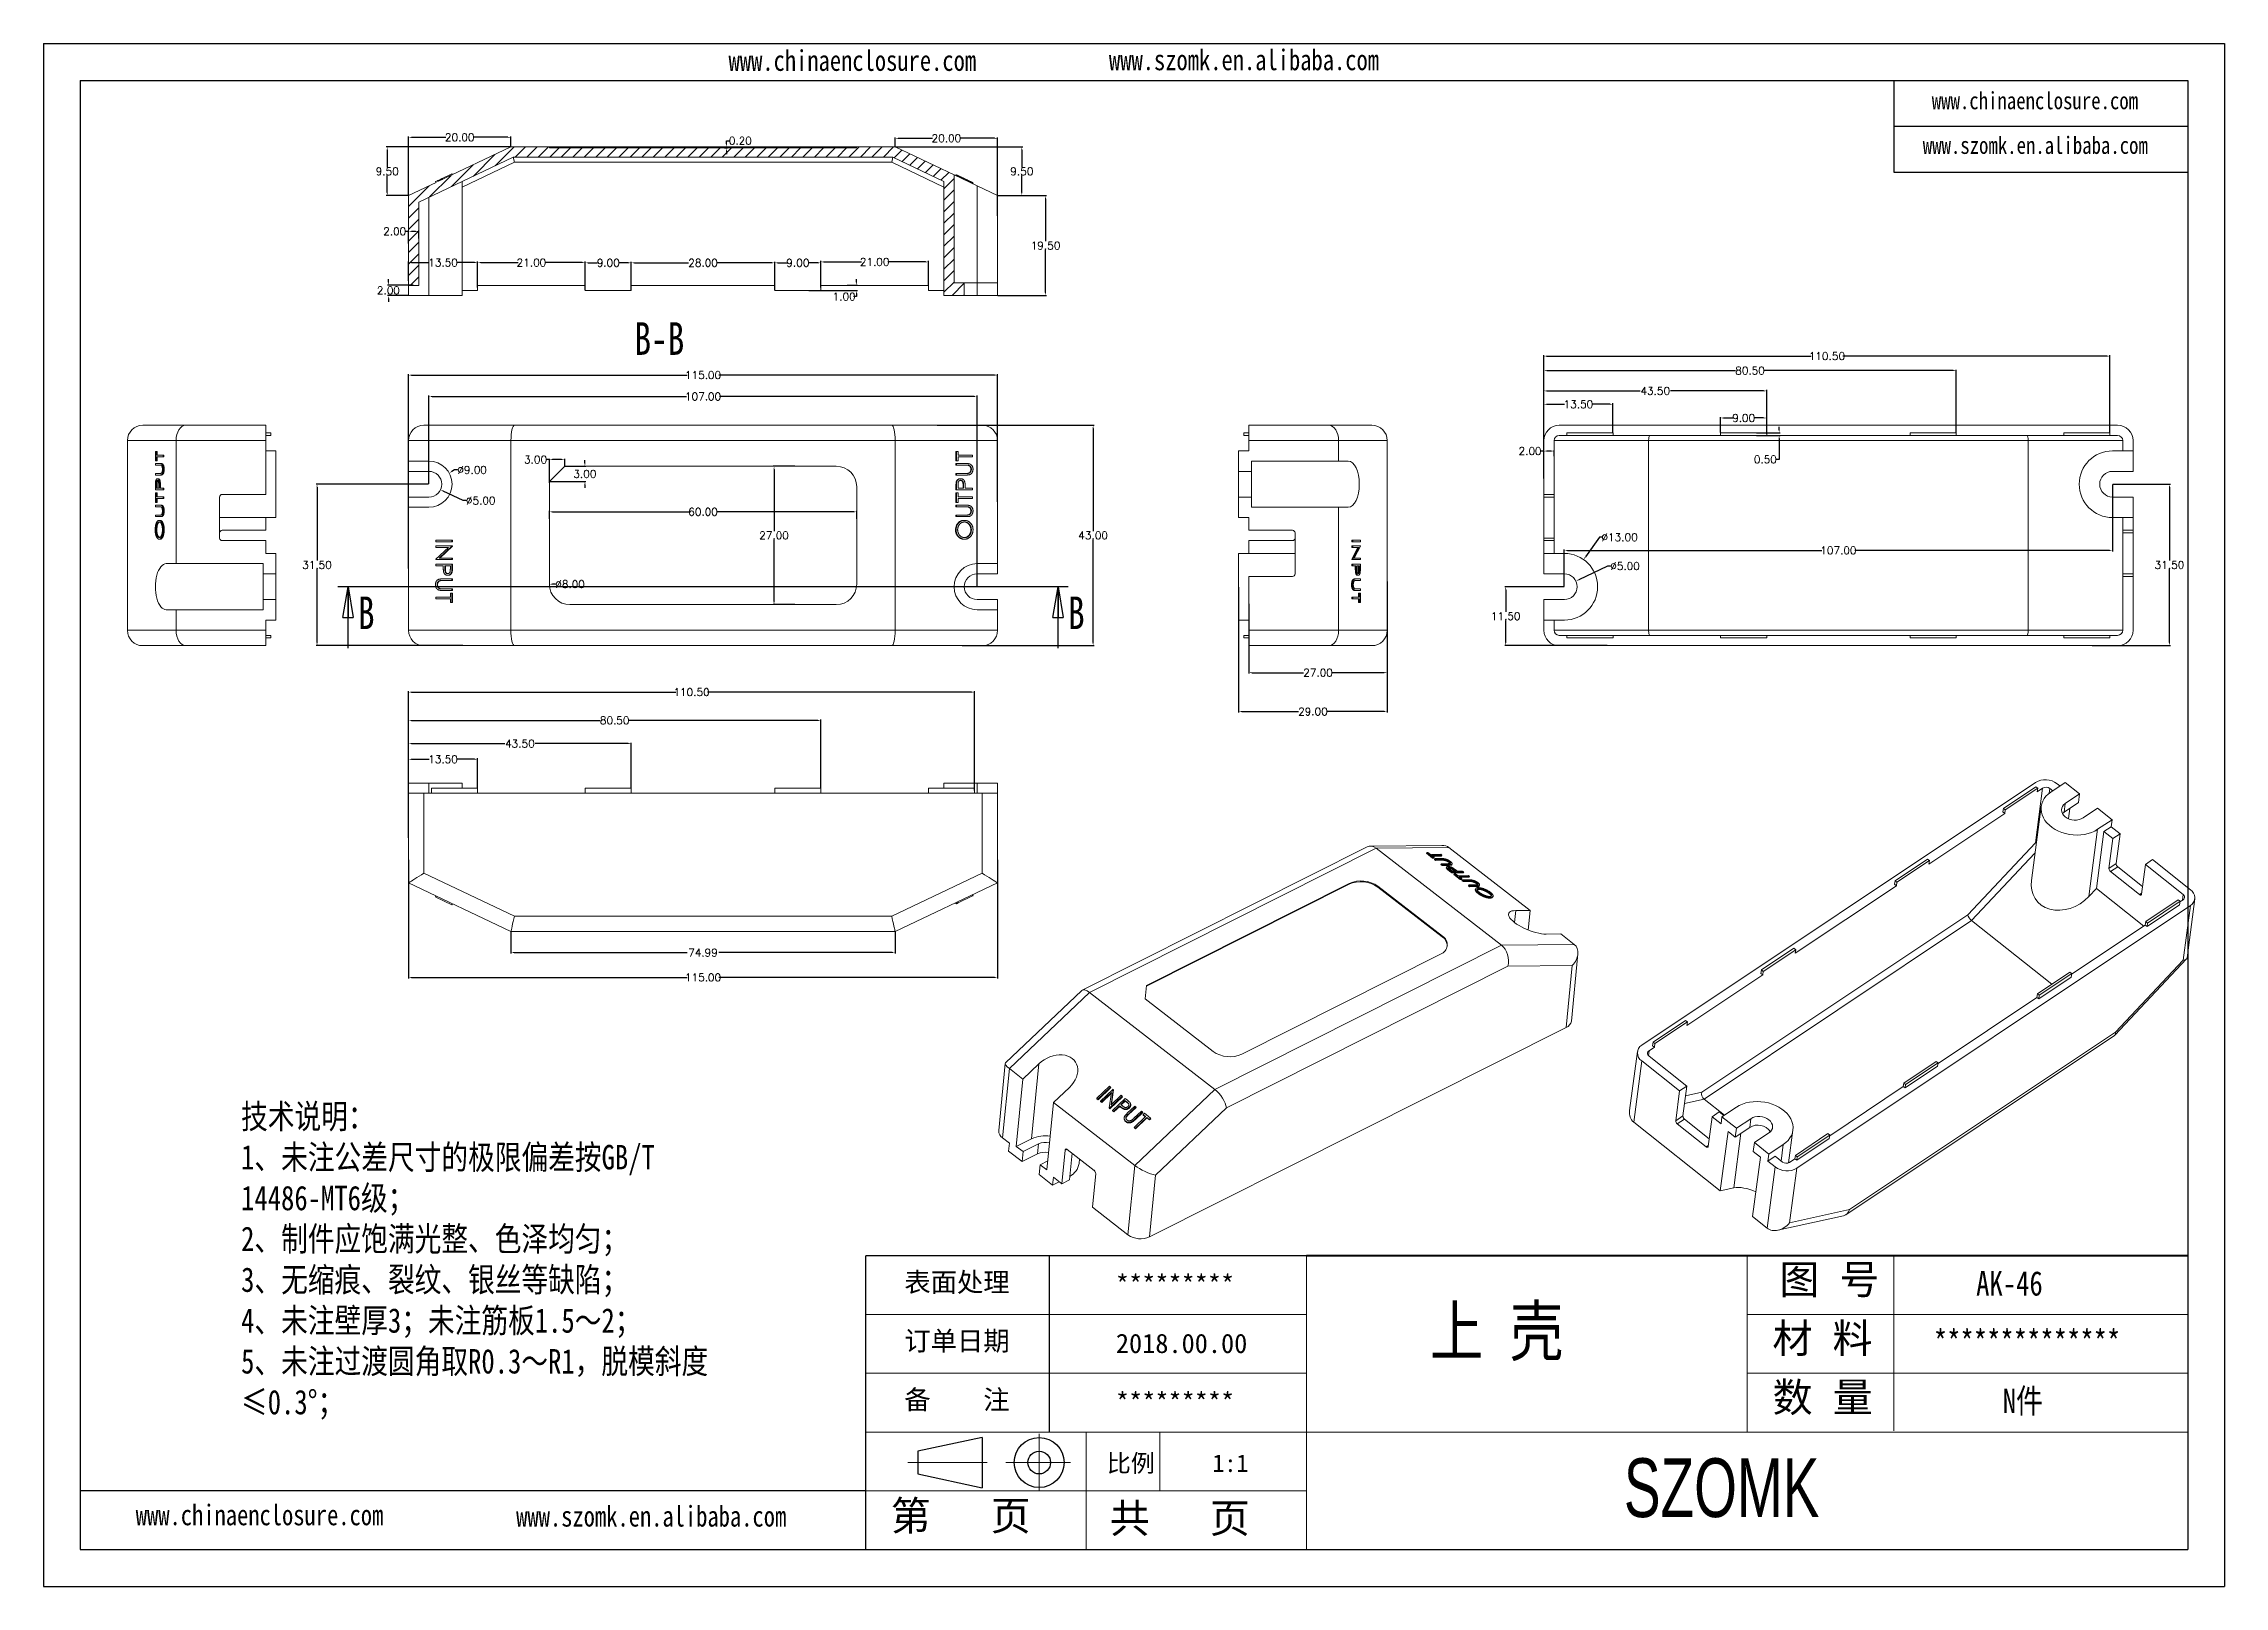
# Model space of a CAD drawing. Header units: inches. Extents: x 1667 to 2586, y 327 to 628.
# Drawn here: x 2160.2 to 2585.9, y 326.9 to 627.9 of the extents above; entities that cross this region are included whole.
import ezdxf

# ---------------------------------------------------------------- set-up
doc = ezdxf.new("R2010")
doc.units = ezdxf.units.IN
doc.header["$LTSCALE"] = 15
doc.linetypes.add('CENTER2', pattern=[28.575, 19.05, -3.175, 3.175, -3.175])
doc.linetypes.add('CENTERX2', pattern=[101.6, 63.5, -12.7, 12.7, -12.7])
doc.layers.add('文字', color=81, linetype='Continuous')
for name, color, linetype, lineweight in [('粗实线', 7, 'Continuous', 30), ('细实线', 3, 'Continuous', 9), ('细点划线', 2, 'CENTER2', 9)]:
    doc.layers.add(name, color=color, linetype=linetype, lineweight=lineweight)
doc.styles.add('SLDTEXTSTYLE0', font='TXT', dxfattribs={"width": 0.75})
doc.styles.get("Standard").update_dxf_attribs({"font": 'txt', "bigfont": 'gbcbig.shx'})
doc.styles.add('宋体', font='', dxfattribs={"width": 0.8, "height": 3.5})
doc.styles.add('长仿宋', font='', dxfattribs={"width": 0.7, "height": 4})
doc.styles.get('宋体').set_extended_font_data('SimSun')
doc.styles.get('长仿宋').set_extended_font_data('SimSun')
doc.dimstyles.new('2', dxfattribs={"dimtxt": 1.5, "dimasz": 0.6, "dimexe": 0.18, "dimexo": 0.0625, "dimgap": 0.09, "dimtad": 0, "dimtih": 1, "dimtoh": 1, "dimzin": 0, "dimdsep": 46, "dimtxsty": 'Standard', "dimcen": 0, "dimadec": 0, "dimazin": 2, "dimtfac": 1, "dimtofl": 0, "dimtmove": 0, "dimatfit": 3, "dimfxl": 1, "dimtolj": 1, "dimtzin": 0, "dimarcsym": 0})

msp = doc.modelspace()

# ---------------------------------------------------------------- texts
at = {"color": 7, "linetype": 'Continuous', "char_height": 6.35, "attachment_point": 1, "style": 'SLDTEXTSTYLE0'}
for s, insert in [('B-B', (2275.524, 573.529)), ('B', (2221.551, 520.026)), ('B', (2360.151, 520.026))]:
    msp.add_mtext(s, dxfattribs=dict(at, insert=insert))
at = {"char_height": 3.77085, "width": 2143.16186, "attachment_point": 1}
for s, insert in [('{\\fSimHei|b0|i0|c134|p49;表面处理}', (2328.194, 388.151)), ('{\\fSimHei|b0|i0|c134|p49;*********}', (2369.495, 387.666)), ('{\\fSimHei|b0|i0|c134|p49;订单日期}', (2328.194, 376.684)), ('{\\fSimHei|b0|i0|c134|p49;2018.00.00}', (2369.495, 376.2)), ('{\\fSimHei|b0|i0|c134|p49;备    注}', (2328.194, 365.218)), ('{\\fSimHei|b0|i0|c134|p49;*********}', (2369.495, 364.733))]:
    msp.add_mtext(s, dxfattribs=dict(at, insert=insert))
at = {"layer": '文字', "color": 0, "attachment_point": 1, "style": '宋体'}
for s, insert, char_height, width in [('www.chinaenclosure.com', (2293.889, 626.619), 4.03609, 70.91031), ('www.szomk.en.alibaba.com', (2368.144, 626.748), 4.03609, 70.91031), ('www.chinaenclosure.com', (2528.76, 618.459), 3.36341, 59.09193), ('www.szomk.en.alibaba.com', (2527.002, 609.749), 3.36341, 59.09193), ('{\\H1.111x;技术说明：\\P1、未注公差尺寸的极限偏差按GB/T 14486-MT6级；\\P2、制件应饱满光整、色泽均匀；\\P3、无缩痕、裂纹、银丝等缺陷；\\P4、未注壁厚3；未注筋板1.5～2；\\P5、未注过渡圆角取R0.3～R1，脱模斜度≤0.3%%D；}', (2198.737, 420.994), 4.29982, 96.85081), ('{\\H1.111x;AK-46}', (2537.417, 388.41), 4.29982, 49.71071), ('上 壳', (2430.778, 381.506), 9.5551, 122.15914), ('{\\H1.111x;**************}', (2529.146, 376.943), 4.29982, 49.71071), ('{\\H1.111x;N件}', (2542.618, 365.477), 4.29982, 49.71071), ('www.chinaenclosure.com', (2178.173, 342.862), 4.03609, 70.91031), ('www.szomk.en.alibaba.com', (2252.428, 342.611), 4.03609, 70.91031)]:
    msp.add_mtext(s, dxfattribs=dict(at, insert=insert, char_height=char_height, width=width))
at = {"layer": '粗实线', "insert": (2468.654, 351.891), "char_height": 11.46618, "width": 128.58185, "attachment_point": 1, "style": '长仿宋'}
msp.add_mtext('{\\fSTXinwei|b0|i0|c134|p2;SZOMK}', dxfattribs=at)
at = {"layer": '细实线', "color": 7, "attachment_point": 1}
for s, insert, char_height, width in [('{\\fSimSun|b0|i0|c134|p54;图 号}', (2499.013, 389.664), 5.73309, 28.66545), ('{\\fSimSun|b0|i0|c134|p54;材 料   }', (2497.654, 378.198), 5.73309, 28.66545), ('{\\fSimSun|b0|i0|c134|p54;数 量}', (2497.682, 366.675), 5.73309, 25.90282), ('{\\fSimSun|b0|i0|c134|p54;比例}', (2367.727, 352.664), 3.43985, 15.09989), ('{\\fSimSun|b0|i0|c134|p54;1:1}', (2388.331, 352.664), 3.43985, 15.09989), ('{\\fSimSun|b0|i0|c134|p54;第   页}', (2325.54, 343.569), 5.73309, 42.99817), ('{\\fSimSun|b0|i0|c134|p54; 共   页}', (2364.416, 343.082), 5.73309, 42.99817)]:
    msp.add_mtext(s, dxfattribs=dict(at, insert=insert, char_height=char_height, width=width))

# ---------------------------------------------------------------- blocks, each defined once
blk = doc.blocks.new('_CLOSED')
at = {"color": 0, "linetype": 'ByBlock', "lineweight": -2}
for p, q in [((-1, 0.166667), (0, 0)), ((-1, 0.166667), (-1, -0.166667)), ((0, 0), (-1, -0.166667)), ((0, 0), (-1, 0))]:
    blk.add_line(p, q, dxfattribs=at)
blk = doc.blocks.new('*D239')
at = {"color": 0, "lineweight": -2}
for p, q in [((2251.41, 454.58), (2251.41, 450.39)), ((2326.4, 454.63), (2326.4, 450.39)), ((2252.01, 450.57), (2285.81, 450.57)), ((2325.8, 450.57), (2291.99, 450.57))]:
    blk.add_line(p, q, dxfattribs=at)
at = {"color": 0}
for points in [[(2252.01, 450.67), (2252.01, 450.47), (2251.41, 450.57)], [(2325.8, 450.67), (2325.8, 450.47), (2326.4, 450.57)]]:
    blk.add_solid(points, dxfattribs=at)
at = {"layer": 'Defpoints', "color": 0}
for p in [(2251.41, 454.64), (2326.4, 454.69), (2326.4, 450.57)]:
    blk.add_point(p, dxfattribs=at)
at = {"color": 0, "insert": (2288.9, 450.57), "char_height": 1.5, "attachment_point": 5}
blk.add_mtext('\\A1;74.99', dxfattribs=at)
blk = doc.blocks.new('*D240')
at = {"color": 0, "lineweight": -2}
for p, q in [((2231.41, 468.67), (2231.41, 445.52)), ((2346.41, 468.67), (2346.41, 445.52)), ((2232.01, 445.7), (2285.82, 445.7)), ((2345.81, 445.7), (2292, 445.7))]:
    blk.add_line(p, q, dxfattribs=at)
at = {"color": 0}
for points in [[(2232.01, 445.8), (2232.01, 445.6), (2231.41, 445.7)], [(2345.81, 445.8), (2345.81, 445.6), (2346.41, 445.7)]]:
    blk.add_solid(points, dxfattribs=at)
at = {"layer": 'Defpoints', "color": 0}
for p in [(2231.41, 468.73), (2346.41, 468.73), (2231.41, 445.7)]:
    blk.add_point(p, dxfattribs=at)
at = {"color": 0, "insert": (2288.91, 445.7), "char_height": 1.5, "attachment_point": 5}
blk.add_mtext('\\A1;115.00', dxfattribs=at)
blk = doc.blocks.new('*D241')
at = {"color": 0, "lineweight": -2}
for p, q in [((2231.41, 478.16), (2231.41, 488.46)), ((2232.01, 488.28), (2235.44, 488.28)), ((2244.31, 488.28), (2240.87, 488.28)), ((2244.91, 482.71), (2244.91, 488.46))]:
    blk.add_line(p, q, dxfattribs=at)
at = {"color": 0}
for points in [[(2232.01, 488.38), (2232.01, 488.18), (2231.41, 488.28)], [(2244.31, 488.38), (2244.31, 488.18), (2244.91, 488.28)]]:
    blk.add_solid(points, dxfattribs=at)
at = {"layer": 'Defpoints', "color": 0}
for p in [(2244.91, 488.28), (2244.91, 482.64), (2231.41, 478.09)]:
    blk.add_point(p, dxfattribs=at)
at = {"color": 0, "insert": (2238.16, 488.28), "char_height": 1.5, "attachment_point": 5}
blk.add_mtext('\\A1;13.50', dxfattribs=at)
blk = doc.blocks.new('*D242')
at = {"color": 0, "lineweight": -2}
for p, q in [((2231.41, 474.76), (2231.41, 491.51)), ((2232.01, 491.33), (2250.19, 491.33)), ((2274.31, 491.33), (2256.12, 491.33)), ((2274.91, 482.71), (2274.91, 491.51))]:
    blk.add_line(p, q, dxfattribs=at)
at = {"color": 0}
for points in [[(2232.01, 491.43), (2232.01, 491.23), (2231.41, 491.33)], [(2274.31, 491.43), (2274.31, 491.23), (2274.91, 491.33)]]:
    blk.add_solid(points, dxfattribs=at)
at = {"layer": 'Defpoints', "color": 0}
for p in [(2274.91, 491.33), (2274.91, 482.64), (2231.41, 474.7)]:
    blk.add_point(p, dxfattribs=at)
at = {"color": 0, "insert": (2253.16, 491.33), "char_height": 1.5, "attachment_point": 5}
blk.add_mtext('\\A1;43.50', dxfattribs=at)
blk = doc.blocks.new('*D243')
at = {"color": 0, "lineweight": -2}
for p, q in [((2231.41, 472.96), (2231.41, 496.03)), ((2232.01, 495.85), (2268.82, 495.85)), ((2311.31, 495.85), (2274.5, 495.85)), ((2311.91, 482.71), (2311.91, 496.03))]:
    blk.add_line(p, q, dxfattribs=at)
at = {"color": 0}
for points in [[(2232.01, 495.95), (2232.01, 495.75), (2231.41, 495.85)], [(2311.31, 495.95), (2311.31, 495.75), (2311.91, 495.85)]]:
    blk.add_solid(points, dxfattribs=at)
at = {"layer": 'Defpoints', "color": 0}
for p in [(2311.91, 495.85), (2311.91, 482.64), (2231.41, 472.89)]:
    blk.add_point(p, dxfattribs=at)
at = {"color": 0, "insert": (2271.66, 495.85), "char_height": 1.5, "attachment_point": 5}
blk.add_mtext('\\A1;80.50', dxfattribs=at)
blk = doc.blocks.new('*D244')
at = {"color": 0, "lineweight": -2}
for p, q in [((2231.41, 472.96), (2231.41, 501.55)), ((2232.01, 501.37), (2283.57, 501.37)), ((2341.31, 501.37), (2289.75, 501.37)), ((2341.91, 482.21), (2341.91, 501.55))]:
    blk.add_line(p, q, dxfattribs=at)
at = {"color": 0}
for points in [[(2232.01, 501.47), (2232.01, 501.27), (2231.41, 501.37)], [(2341.31, 501.47), (2341.31, 501.27), (2341.91, 501.37)]]:
    blk.add_solid(points, dxfattribs=at)
at = {"layer": 'Defpoints', "color": 0}
for p in [(2231.41, 501.37), (2341.91, 482.14), (2231.41, 472.89)]:
    blk.add_point(p, dxfattribs=at)
at = {"color": 0, "insert": (2286.66, 501.37), "char_height": 1.5, "attachment_point": 5}
blk.add_mtext('\\A1;110.50', dxfattribs=at)
blk = doc.blocks.new('*D246')
at = {"color": 0, "lineweight": -2}
for p, q in [((2235.41, 542), (2235.41, 559.23)), ((2236.01, 559.05), (2285.69, 559.05)), ((2341.81, 559.05), (2292.12, 559.05)), ((2342.41, 522), (2342.41, 559.23))]:
    blk.add_line(p, q, dxfattribs=at)
at = {"color": 0}
for points in [[(2236.01, 559.15), (2236.01, 558.95), (2235.41, 559.05)], [(2341.81, 559.15), (2341.81, 558.95), (2342.41, 559.05)]]:
    blk.add_solid(points, dxfattribs=at)
at = {"layer": 'Defpoints', "color": 0}
for p in [(2342.41, 559.05), (2235.41, 541.94), (2342.41, 521.94)]:
    blk.add_point(p, dxfattribs=at)
at = {"color": 0, "insert": (2288.91, 559.05), "char_height": 1.5, "attachment_point": 5}
blk.add_mtext('\\A1;107.00', dxfattribs=at)
blk = doc.blocks.new('*D247')
at = {"color": 0, "lineweight": -2}
for p, q in [((2258.91, 535.16), (2258.91, 536.73)), ((2259.51, 536.55), (2286.19, 536.55)), ((2318.31, 536.55), (2291.62, 536.55)), ((2318.91, 535.16), (2318.91, 536.73))]:
    blk.add_line(p, q, dxfattribs=at)
at = {"color": 0}
for points in [[(2259.51, 536.65), (2259.51, 536.45), (2258.91, 536.55)], [(2318.31, 536.65), (2318.31, 536.45), (2318.91, 536.55)]]:
    blk.add_solid(points, dxfattribs=at)
at = {"layer": 'Defpoints', "color": 0}
for p in [(2318.91, 536.55), (2258.91, 535.1), (2318.91, 535.1)]:
    blk.add_point(p, dxfattribs=at)
at = {"color": 0, "insert": (2288.91, 536.55), "char_height": 1.5, "attachment_point": 5}
blk.add_mtext('\\A1;60.00', dxfattribs=at)
blk = doc.blocks.new('*D248')
at = {"color": 0, "lineweight": -2}
for p, q in [((2306.81, 545.44), (2302.59, 545.44)), ((2302.77, 544.84), (2302.77, 532.78)), ((2302.77, 519.04), (2302.77, 531.1)), ((2306.81, 518.44), (2302.59, 518.44))]:
    blk.add_line(p, q, dxfattribs=at)
at = {"color": 0}
for points in [[(2302.67, 544.84), (2302.87, 544.84), (2302.77, 545.44)], [(2302.67, 519.04), (2302.87, 519.04), (2302.77, 518.44)]]:
    blk.add_solid(points, dxfattribs=at)
at = {"layer": 'Defpoints', "color": 0}
for p in [(2306.87, 545.44), (2302.77, 518.44), (2306.87, 518.44)]:
    blk.add_point(p, dxfattribs=at)
at = {"color": 0, "insert": (2302.77, 531.94), "char_height": 1.5, "attachment_point": 5}
blk.add_mtext('\\A1;27.00', dxfattribs=at)
blk = doc.blocks.new('*D249')
at = {"color": 0, "lineweight": -2}
blk.add_line((2260.11, 522.44), (2259.51, 522.44), dxfattribs=at)
at = {"color": 0}
blk.add_solid([(2259.51, 522.54), (2259.51, 522.34), (2258.91, 522.44)], dxfattribs=at)
at = {"layer": 'Defpoints', "color": 0}
for p in [(2258.91, 522.44), (2266.91, 522.44)]:
    blk.add_point(p, dxfattribs=at)
at = {"color": 0, "insert": (2262.95, 522.44), "char_height": 1.5, "attachment_point": 5}
blk.add_mtext('\\A1;∅8.00', dxfattribs=at)
blk = doc.blocks.new('*D250')
at = {"color": 0, "lineweight": -2}
for p, q in [((2261.97, 545.44), (2266.03, 545.44)), ((2265.85, 546.04), (2265.85, 546.64)), ((2258.97, 542.44), (2266.03, 542.44)), ((2265.85, 541.84), (2265.85, 541.24))]:
    blk.add_line(p, q, dxfattribs=at)
at = {"color": 0}
for points in [[(2265.75, 546.04), (2265.95, 546.04), (2265.85, 545.44)], [(2265.75, 541.84), (2265.95, 541.84), (2265.85, 542.44)]]:
    blk.add_solid(points, dxfattribs=at)
at = {"layer": 'Defpoints', "color": 0}
for p in [(2261.91, 545.44), (2258.91, 542.44), (2265.85, 542.44)]:
    blk.add_point(p, dxfattribs=at)
at = {"color": 0, "insert": (2265.85, 543.94), "char_height": 1.5, "attachment_point": 5}
blk.add_mtext('\\A1;3.00', dxfattribs=at)
blk = doc.blocks.new('*D251')
at = {"color": 0, "lineweight": -2}
for p, q in [((2258.91, 546.74), (2258.31, 546.74)), ((2258.91, 542.21), (2258.91, 546.92)), ((2261.31, 546.74), (2259.51, 546.74)), ((2261.91, 545.5), (2261.91, 546.92))]:
    blk.add_line(p, q, dxfattribs=at)
at = {"color": 0}
for points in [[(2259.51, 546.84), (2259.51, 546.64), (2258.91, 546.74)], [(2261.31, 546.84), (2261.31, 546.64), (2261.91, 546.74)]]:
    blk.add_solid(points, dxfattribs=at)
at = {"layer": 'Defpoints', "color": 0}
for p in [(2258.91, 546.74), (2261.91, 545.44), (2258.91, 542.15)]:
    blk.add_point(p, dxfattribs=at)
at = {"color": 0, "insert": (2256.22, 546.74), "char_height": 1.5, "attachment_point": 5}
blk.add_mtext('\\A1;3.00', dxfattribs=at)
blk = doc.blocks.new('*D252')
at = {"color": 0, "lineweight": -2}
for p, q in [((2240.39, 544.72), (2239.86, 544.42)), ((2240.99, 544.72), (2240.39, 544.72))]:
    blk.add_line(p, q, dxfattribs=at)
at = {"color": 0}
blk.add_solid([(2239.81, 544.51), (2239.91, 544.34), (2239.34, 544.13)], dxfattribs=at)
at = {"layer": 'Defpoints', "color": 0}
for p in [(2239.34, 544.13), (2231.48, 539.75)]:
    blk.add_point(p, dxfattribs=at)
at = {"color": 0, "insert": (2243.83, 544.72), "char_height": 1.5, "attachment_point": 5}
blk.add_mtext('\\A1;∅9.00', dxfattribs=at)
blk = doc.blocks.new('*D253')
at = {"color": 0, "lineweight": -2}
for p, q in [((2242.07, 538.74), (2238.2, 540.6)), ((2242.67, 538.74), (2242.07, 538.74))]:
    blk.add_line(p, q, dxfattribs=at)
at = {"color": 0}
blk.add_solid([(2238.25, 540.69), (2238.16, 540.51), (2237.66, 540.86)], dxfattribs=at)
at = {"layer": 'Defpoints', "color": 0}
for p in [(2233.16, 543.02), (2237.66, 540.86)]:
    blk.add_point(p, dxfattribs=at)
at = {"color": 0, "insert": (2245.51, 538.74), "char_height": 1.5, "attachment_point": 5}
blk.add_mtext('\\A1;∅5.00', dxfattribs=at)
blk = doc.blocks.new('*D254')
at = {"color": 0, "lineweight": -2}
for p, q in [((2235.35, 541.94), (2213.38, 541.94)), ((2213.56, 541.34), (2213.56, 527.03)), ((2213.56, 511.04), (2213.56, 525.35)), ((2242.01, 510.44), (2213.38, 510.44))]:
    blk.add_line(p, q, dxfattribs=at)
at = {"color": 0}
for points in [[(2213.46, 541.34), (2213.66, 541.34), (2213.56, 541.94)], [(2213.46, 511.04), (2213.66, 511.04), (2213.56, 510.44)]]:
    blk.add_solid(points, dxfattribs=at)
at = {"layer": 'Defpoints', "color": 0}
for p in [(2213.56, 541.94), (2235.41, 541.94), (2242.07, 510.44)]:
    blk.add_point(p, dxfattribs=at)
at = {"color": 0, "insert": (2213.56, 526.19), "char_height": 1.5, "attachment_point": 5}
blk.add_mtext('\\A1;31.50', dxfattribs=at)
blk = doc.blocks.new('*D255')
at = {"color": 0, "lineweight": -2}
for p, q in [((2231.41, 525.5), (2231.41, 563.4)), ((2232.01, 563.22), (2285.82, 563.22)), ((2345.81, 563.22), (2292, 563.22)), ((2346.41, 538.5), (2346.41, 563.4))]:
    blk.add_line(p, q, dxfattribs=at)
at = {"color": 0}
for points in [[(2232.01, 563.32), (2232.01, 563.12), (2231.41, 563.22)], [(2345.81, 563.32), (2345.81, 563.12), (2346.41, 563.22)]]:
    blk.add_solid(points, dxfattribs=at)
at = {"layer": 'Defpoints', "color": 0}
for p in [(2346.41, 563.22), (2346.41, 538.44), (2231.41, 525.44)]:
    blk.add_point(p, dxfattribs=at)
at = {"color": 0, "insert": (2288.91, 563.22), "char_height": 1.5, "attachment_point": 5}
blk.add_mtext('\\A1;115.00', dxfattribs=at)
blk = doc.blocks.new('*D256')
at = {"color": 0, "lineweight": -2}
for p, q in [((2293.5, 608.34), (2293.5, 608.94)), ((2293.5, 608.94), (2294.1, 608.94)), ((2293.09, 607.74), (2293.68, 607.74)), ((2293.09, 607.54), (2293.68, 607.54)), ((2293.5, 606.94), (2293.5, 606.34))]:
    blk.add_line(p, q, dxfattribs=at)
at = {"color": 0}
for points in [[(2293.4, 608.34), (2293.6, 608.34), (2293.5, 607.74)], [(2293.4, 606.94), (2293.6, 606.94), (2293.5, 607.54)]]:
    blk.add_solid(points, dxfattribs=at)
at = {"layer": 'Defpoints', "color": 0}
for p in [(2293.02, 607.74), (2293.02, 607.54), (2293.5, 607.74)]:
    blk.add_point(p, dxfattribs=at)
at = {"color": 0, "insert": (2296.19, 608.94), "char_height": 1.5, "attachment_point": 5}
blk.add_mtext('\\A1;0.20', dxfattribs=at)
blk = doc.blocks.new('*D257')
at = {"color": 0, "lineweight": -2}
for p, q in [((2346.47, 598.24), (2355.95, 598.24)), ((2355.77, 597.64), (2355.77, 589.33)), ((2355.77, 579.34), (2355.77, 587.65)), ((2346.47, 578.74), (2355.95, 578.74))]:
    blk.add_line(p, q, dxfattribs=at)
at = {"color": 0}
for points in [[(2355.67, 597.64), (2355.87, 597.64), (2355.77, 598.24)], [(2355.67, 579.34), (2355.87, 579.34), (2355.77, 578.74)]]:
    blk.add_solid(points, dxfattribs=at)
at = {"layer": 'Defpoints', "color": 0}
for p in [(2346.41, 598.24), (2346.41, 578.74), (2355.77, 578.74)]:
    blk.add_point(p, dxfattribs=at)
at = {"color": 0, "insert": (2355.77, 588.49), "char_height": 1.5, "attachment_point": 5}
blk.add_mtext('\\A1;19.50', dxfattribs=at)
blk = doc.blocks.new('*D258')
at = {"color": 0, "lineweight": -2}
for p, q in [((2309.55, 579.74), (2319.06, 579.74)), ((2317.01, 580.74), (2319.06, 580.74)), ((2318.88, 581.34), (2318.88, 581.94)), ((2318.88, 579.14), (2318.88, 578.54)), ((2318.88, 578.54), (2318.28, 578.54))]:
    blk.add_line(p, q, dxfattribs=at)
at = {"color": 0}
for points in [[(2318.78, 581.34), (2318.98, 581.34), (2318.88, 580.74)], [(2318.78, 579.14), (2318.98, 579.14), (2318.88, 579.74)]]:
    blk.add_solid(points, dxfattribs=at)
at = {"layer": 'Defpoints', "color": 0}
for p in [(2309.49, 579.74), (2316.95, 580.74), (2318.88, 579.74)]:
    blk.add_point(p, dxfattribs=at)
at = {"color": 0, "insert": (2316.44, 578.54), "char_height": 1.5, "attachment_point": 5}
blk.add_mtext('\\A1;1.00', dxfattribs=at)
blk = doc.blocks.new('*D259')
at = {"color": 0, "lineweight": -2}
for p, q in [((2232.35, 580.74), (2227.31, 580.74)), ((2227.49, 581.34), (2227.49, 581.94)), ((2231.35, 578.74), (2227.31, 578.74)), ((2227.49, 578.14), (2227.49, 577.54))]:
    blk.add_line(p, q, dxfattribs=at)
at = {"color": 0}
for points in [[(2227.39, 581.34), (2227.59, 581.34), (2227.49, 580.74)], [(2227.39, 578.14), (2227.59, 578.14), (2227.49, 578.74)]]:
    blk.add_solid(points, dxfattribs=at)
at = {"layer": 'Defpoints', "color": 0}
for p in [(2227.49, 580.74), (2232.41, 580.74), (2231.41, 578.74)]:
    blk.add_point(p, dxfattribs=at)
at = {"color": 0, "insert": (2227.49, 579.74), "char_height": 1.5, "attachment_point": 5}
blk.add_mtext('\\A1;2.00', dxfattribs=at)
blk = doc.blocks.new('*D261')
at = {"color": 0, "lineweight": -2}
for p, q in [((2231.41, 581.59), (2231.41, 585.36)), ((2232.01, 585.18), (2235.44, 585.18)), ((2244.31, 585.18), (2240.87, 585.18)), ((2244.91, 580.8), (2244.91, 585.36))]:
    blk.add_line(p, q, dxfattribs=at)
at = {"color": 0}
for points in [[(2232.01, 585.28), (2232.01, 585.08), (2231.41, 585.18)], [(2244.31, 585.28), (2244.31, 585.08), (2244.91, 585.18)]]:
    blk.add_solid(points, dxfattribs=at)
at = {"layer": 'Defpoints', "color": 0}
for p in [(2231.41, 585.18), (2231.41, 581.53), (2244.91, 580.74)]:
    blk.add_point(p, dxfattribs=at)
at = {"color": 0, "insert": (2238.16, 585.18), "char_height": 1.5, "attachment_point": 5}
blk.add_mtext('\\A1;13.50', dxfattribs=at)
blk = doc.blocks.new('*D262')
at = {"color": 0, "lineweight": -2}
for p, q in [((2244.91, 580.3), (2244.91, 585.36)), ((2245.51, 585.18), (2252.82, 585.18)), ((2265.31, 585.18), (2258, 585.18)), ((2265.91, 580.8), (2265.91, 585.36))]:
    blk.add_line(p, q, dxfattribs=at)
at = {"color": 0}
for points in [[(2245.51, 585.28), (2245.51, 585.08), (2244.91, 585.18)], [(2265.31, 585.28), (2265.31, 585.08), (2265.91, 585.18)]]:
    blk.add_solid(points, dxfattribs=at)
at = {"layer": 'Defpoints', "color": 0}
for p in [(2265.91, 585.18), (2244.91, 580.24), (2265.91, 580.74)]:
    blk.add_point(p, dxfattribs=at)
at = {"color": 0, "insert": (2255.41, 585.18), "char_height": 1.5, "attachment_point": 5}
blk.add_mtext('\\A1;21.00', dxfattribs=at)
blk = doc.blocks.new('*D263')
at = {"color": 0, "lineweight": -2}
for p, q in [((2265.91, 579.8), (2265.91, 585.31)), ((2266.51, 585.13), (2268.32, 585.13)), ((2274.31, 585.13), (2272.5, 585.13)), ((2274.91, 579.8), (2274.91, 585.31))]:
    blk.add_line(p, q, dxfattribs=at)
at = {"color": 0}
for points in [[(2266.51, 585.23), (2266.51, 585.03), (2265.91, 585.13)], [(2274.31, 585.23), (2274.31, 585.03), (2274.91, 585.13)]]:
    blk.add_solid(points, dxfattribs=at)
at = {"layer": 'Defpoints', "color": 0}
for p in [(2274.91, 585.13), (2265.91, 579.74), (2274.91, 579.74)]:
    blk.add_point(p, dxfattribs=at)
at = {"color": 0, "insert": (2270.41, 585.13), "char_height": 1.5, "attachment_point": 5}
blk.add_mtext('\\A1;9.00', dxfattribs=at)
blk = doc.blocks.new('*D264')
at = {"color": 0, "lineweight": -2}
for p, q in [((2274.91, 579.8), (2274.91, 585.31)), ((2275.51, 585.13), (2286.07, 585.13)), ((2302.31, 585.13), (2291.75, 585.13)), ((2302.91, 579.8), (2302.91, 585.31))]:
    blk.add_line(p, q, dxfattribs=at)
at = {"color": 0}
for points in [[(2275.51, 585.23), (2275.51, 585.03), (2274.91, 585.13)], [(2302.31, 585.23), (2302.31, 585.03), (2302.91, 585.13)]]:
    blk.add_solid(points, dxfattribs=at)
at = {"layer": 'Defpoints', "color": 0}
for p in [(2302.91, 585.13), (2274.91, 579.74), (2302.91, 579.74)]:
    blk.add_point(p, dxfattribs=at)
at = {"color": 0, "insert": (2288.91, 585.13), "char_height": 1.5, "attachment_point": 5}
blk.add_mtext('\\A1;28.00', dxfattribs=at)
blk = doc.blocks.new('*D265')
at = {"color": 0, "lineweight": -2}
for p, q in [((2302.91, 579.8), (2302.91, 585.31)), ((2303.51, 585.13), (2305.32, 585.13)), ((2311.31, 585.13), (2309.5, 585.13)), ((2311.91, 580.8), (2311.91, 585.31))]:
    blk.add_line(p, q, dxfattribs=at)
at = {"color": 0}
for points in [[(2303.51, 585.23), (2303.51, 585.03), (2302.91, 585.13)], [(2311.31, 585.23), (2311.31, 585.03), (2311.91, 585.13)]]:
    blk.add_solid(points, dxfattribs=at)
at = {"layer": 'Defpoints', "color": 0}
for p in [(2311.91, 585.13), (2302.91, 579.74), (2311.91, 580.74)]:
    blk.add_point(p, dxfattribs=at)
at = {"color": 0, "insert": (2307.41, 585.13), "char_height": 1.5, "attachment_point": 5}
blk.add_mtext('\\A1;9.00', dxfattribs=at)
blk = doc.blocks.new('*D266')
at = {"color": 0, "lineweight": -2}
for p, q in [((2311.91, 580.3), (2311.91, 585.49)), ((2312.51, 585.31), (2319.82, 585.31)), ((2332.31, 585.31), (2325, 585.31)), ((2332.91, 580.8), (2332.91, 585.49))]:
    blk.add_line(p, q, dxfattribs=at)
at = {"color": 0}
for points in [[(2312.51, 585.41), (2312.51, 585.21), (2311.91, 585.31)], [(2332.31, 585.41), (2332.31, 585.21), (2332.91, 585.31)]]:
    blk.add_solid(points, dxfattribs=at)
at = {"layer": 'Defpoints', "color": 0}
for p in [(2332.91, 585.31), (2311.91, 580.24), (2332.91, 580.74)]:
    blk.add_point(p, dxfattribs=at)
at = {"color": 0, "insert": (2322.41, 585.31), "char_height": 1.5, "attachment_point": 5}
blk.add_mtext('\\A1;21.00', dxfattribs=at)
blk = doc.blocks.new('*D267')
at = {"color": 0, "lineweight": -2}
for p, q in [((2231.41, 591.27), (2230.81, 591.27)), ((2231.41, 588.89), (2231.41, 591.45)), ((2232.81, 591.27), (2232.01, 591.27)), ((2233.41, 589.89), (2233.41, 591.45))]:
    blk.add_line(p, q, dxfattribs=at)
at = {"color": 0}
for points in [[(2232.01, 591.37), (2232.01, 591.17), (2231.41, 591.27)], [(2232.81, 591.37), (2232.81, 591.17), (2233.41, 591.27)]]:
    blk.add_solid(points, dxfattribs=at)
at = {"layer": 'Defpoints', "color": 0}
for p in [(2231.41, 591.27), (2231.41, 588.83), (2233.41, 589.83)]:
    blk.add_point(p, dxfattribs=at)
at = {"color": 0, "insert": (2228.72, 591.27), "char_height": 1.5, "attachment_point": 5}
blk.add_mtext('\\A1;2.00', dxfattribs=at)
blk = doc.blocks.new('*D268')
at = {"color": 0, "lineweight": -2}
for p, q in [((2334.63, 553.44), (2365.23, 553.44)), ((2365.05, 552.84), (2365.05, 532.78)), ((2365.05, 511.04), (2365.05, 531.1)), ((2339.46, 510.44), (2365.23, 510.44))]:
    blk.add_line(p, q, dxfattribs=at)
at = {"color": 0}
for points in [[(2364.95, 552.84), (2365.15, 552.84), (2365.05, 553.44)], [(2364.95, 511.04), (2365.15, 511.04), (2365.05, 510.44)]]:
    blk.add_solid(points, dxfattribs=at)
at = {"layer": 'Defpoints', "color": 0}
for p in [(2334.57, 553.44), (2365.05, 553.44), (2339.39, 510.44)]:
    blk.add_point(p, dxfattribs=at)
at = {"color": 0, "insert": (2365.05, 531.94), "char_height": 1.5, "attachment_point": 5}
blk.add_mtext('\\A1;43.00', dxfattribs=at)
blk = doc.blocks.new('*D269')
at = {"color": 0, "lineweight": -2}
for p, q in [((2395.46, 518.63), (2395.46, 504.99)), ((2422.46, 518.63), (2422.46, 504.99)), ((2396.06, 505.17), (2406.12, 505.17)), ((2421.86, 505.17), (2411.8, 505.17))]:
    blk.add_line(p, q, dxfattribs=at)
at = {"color": 0}
for points in [[(2396.06, 505.27), (2396.06, 505.07), (2395.46, 505.17)], [(2421.86, 505.27), (2421.86, 505.07), (2422.46, 505.17)]]:
    blk.add_solid(points, dxfattribs=at)
at = {"layer": 'Defpoints', "color": 0}
for p in [(2395.46, 518.69), (2422.46, 518.69), (2422.46, 505.17)]:
    blk.add_point(p, dxfattribs=at)
at = {"color": 0, "insert": (2408.96, 505.17), "char_height": 1.5, "attachment_point": 5}
blk.add_mtext('\\A1;27.00', dxfattribs=at)
blk = doc.blocks.new('*D270')
at = {"color": 0, "lineweight": -2}
for p, q in [((2393.46, 521.88), (2393.46, 497.41)), ((2422.46, 522.96), (2422.46, 497.41)), ((2394.06, 497.59), (2405.12, 497.59)), ((2421.86, 497.59), (2410.8, 497.59))]:
    blk.add_line(p, q, dxfattribs=at)
at = {"color": 0}
for points in [[(2394.06, 497.69), (2394.06, 497.49), (2393.46, 497.59)], [(2421.86, 497.69), (2421.86, 497.49), (2422.46, 497.59)]]:
    blk.add_solid(points, dxfattribs=at)
at = {"layer": 'Defpoints', "color": 0}
for p in [(2393.46, 521.94), (2422.46, 523.02), (2393.46, 497.59)]:
    blk.add_point(p, dxfattribs=at)
at = {"color": 0, "insert": (2407.96, 497.59), "char_height": 1.5, "attachment_point": 5}
blk.add_mtext('\\A1;29.00', dxfattribs=at)
blk = doc.blocks.new('*D271')
at = {"color": 0, "lineweight": -2}
for p, q in [((2453.03, 546.5), (2453.03, 557.72)), ((2466.53, 552), (2466.53, 557.72)), ((2453.63, 557.54), (2457.07, 557.54)), ((2465.93, 557.54), (2462.5, 557.54))]:
    blk.add_line(p, q, dxfattribs=at)
at = {"color": 0}
for points in [[(2453.63, 557.64), (2453.63, 557.44), (2453.03, 557.54)], [(2465.93, 557.64), (2465.93, 557.44), (2466.53, 557.54)]]:
    blk.add_solid(points, dxfattribs=at)
at = {"layer": 'Defpoints', "color": 0}
for p in [(2466.53, 557.54), (2466.53, 551.94), (2453.03, 546.44)]:
    blk.add_point(p, dxfattribs=at)
at = {"color": 0, "insert": (2459.78, 557.54), "char_height": 1.5, "attachment_point": 5}
blk.add_mtext('\\A1;13.50', dxfattribs=at)
blk = doc.blocks.new('*D272')
at = {"color": 0, "lineweight": -2}
for p, q in [((2453.03, 548.4), (2452.43, 548.4)), ((2453.03, 547.43), (2453.03, 548.58)), ((2454.43, 548.4), (2453.63, 548.4)), ((2455.03, 547.43), (2455.03, 548.58))]:
    blk.add_line(p, q, dxfattribs=at)
at = {"color": 0}
for points in [[(2453.63, 548.5), (2453.63, 548.3), (2453.03, 548.4)], [(2454.43, 548.5), (2454.43, 548.3), (2455.03, 548.4)]]:
    blk.add_solid(points, dxfattribs=at)
at = {"layer": 'Defpoints', "color": 0}
for p in [(2453.03, 548.4), (2453.03, 547.36), (2455.03, 547.36)]:
    blk.add_point(p, dxfattribs=at)
at = {"color": 0, "insert": (2450.34, 548.4), "char_height": 1.5, "attachment_point": 5}
blk.add_mtext('\\A1;2.00', dxfattribs=at)
blk = doc.blocks.new('*D273')
at = {"color": 0, "lineweight": -2}
for p, q in [((2453.03, 549.84), (2453.03, 560.32)), ((2453.63, 560.14), (2471.82, 560.14)), ((2495.93, 560.14), (2477.75, 560.14)), ((2496.53, 552), (2496.53, 560.32))]:
    blk.add_line(p, q, dxfattribs=at)
at = {"color": 0}
for points in [[(2453.63, 560.24), (2453.63, 560.04), (2453.03, 560.14)], [(2495.93, 560.24), (2495.93, 560.04), (2496.53, 560.14)]]:
    blk.add_solid(points, dxfattribs=at)
at = {"layer": 'Defpoints', "color": 0}
for p in [(2496.53, 560.14), (2453.03, 549.78), (2496.53, 551.94)]:
    blk.add_point(p, dxfattribs=at)
at = {"color": 0, "insert": (2474.78, 560.14), "char_height": 1.5, "attachment_point": 5}
blk.add_mtext('\\A1;43.50', dxfattribs=at)
blk = doc.blocks.new('*D274')
at = {"color": 0, "lineweight": -2}
for p, q in [((2453.03, 545.25), (2453.03, 564.28)), ((2453.63, 564.1), (2490.44, 564.1)), ((2532.93, 564.1), (2496.12, 564.1)), ((2533.53, 552), (2533.53, 564.28))]:
    blk.add_line(p, q, dxfattribs=at)
at = {"color": 0}
for points in [[(2453.63, 564.2), (2453.63, 564), (2453.03, 564.1)], [(2532.93, 564.2), (2532.93, 564), (2533.53, 564.1)]]:
    blk.add_solid(points, dxfattribs=at)
at = {"layer": 'Defpoints', "color": 0}
for p in [(2533.53, 564.1), (2533.53, 551.94), (2453.03, 545.19)]:
    blk.add_point(p, dxfattribs=at)
at = {"color": 0, "insert": (2493.28, 564.1), "char_height": 1.5, "attachment_point": 5}
blk.add_mtext('\\A1;80.50', dxfattribs=at)
blk = doc.blocks.new('*D275')
at = {"color": 0, "lineweight": -2}
for p, q in [((2453.03, 543.02), (2453.03, 567.11)), ((2453.63, 566.93), (2505.19, 566.93)), ((2562.93, 566.93), (2511.37, 566.93)), ((2563.53, 552), (2563.53, 567.11))]:
    blk.add_line(p, q, dxfattribs=at)
at = {"color": 0}
for points in [[(2453.63, 567.03), (2453.63, 566.83), (2453.03, 566.93)], [(2562.93, 567.03), (2562.93, 566.83), (2563.53, 566.93)]]:
    blk.add_solid(points, dxfattribs=at)
at = {"layer": 'Defpoints', "color": 0}
for p in [(2453.03, 566.93), (2563.53, 551.94), (2453.03, 542.96)]:
    blk.add_point(p, dxfattribs=at)
at = {"color": 0, "insert": (2508.28, 566.93), "char_height": 1.5, "attachment_point": 5}
blk.add_mtext('\\A1;110.50', dxfattribs=at)
blk = doc.blocks.new('*D276')
at = {"color": 0, "lineweight": -2}
for p, q in [((2487.53, 552), (2487.53, 555.04)), ((2488.13, 554.86), (2489.94, 554.86)), ((2495.93, 554.86), (2494.12, 554.86)), ((2496.53, 551.75), (2496.53, 555.04))]:
    blk.add_line(p, q, dxfattribs=at)
at = {"color": 0}
for points in [[(2488.13, 554.96), (2488.13, 554.76), (2487.53, 554.86)], [(2495.93, 554.96), (2495.93, 554.76), (2496.53, 554.86)]]:
    blk.add_solid(points, dxfattribs=at)
at = {"layer": 'Defpoints', "color": 0}
for p in [(2496.53, 554.86), (2487.53, 551.94), (2496.53, 551.69)]:
    blk.add_point(p, dxfattribs=at)
at = {"color": 0, "insert": (2492.03, 554.86), "char_height": 1.5, "attachment_point": 5}
blk.add_mtext('\\A1;9.00', dxfattribs=at)
blk = doc.blocks.new('*D277')
at = {"color": 0, "lineweight": -2}
for p, q in [((2494.51, 551.94), (2499.14, 551.94)), ((2494.51, 551.44), (2499.14, 551.44)), ((2498.96, 552.54), (2498.96, 553.14)), ((2498.96, 550.84), (2498.96, 546.78)), ((2498.96, 546.78), (2498.36, 546.78))]:
    blk.add_line(p, q, dxfattribs=at)
at = {"color": 0}
for points in [[(2498.86, 552.54), (2499.06, 552.54), (2498.96, 551.94)], [(2498.86, 550.84), (2499.06, 550.84), (2498.96, 551.44)]]:
    blk.add_solid(points, dxfattribs=at)
at = {"layer": 'Defpoints', "color": 0}
for p in [(2494.45, 551.94), (2494.45, 551.44), (2498.96, 551.44)]:
    blk.add_point(p, dxfattribs=at)
at = {"color": 0, "insert": (2496.27, 546.78), "char_height": 1.5, "attachment_point": 5}
blk.add_mtext('\\A1;0.50', dxfattribs=at)
blk = doc.blocks.new('*D278')
at = {"color": 0, "lineweight": -2}
for p, q in [((2463.87, 531.6), (2461.13, 527.74)), ((2464.47, 531.6), (2463.87, 531.6))]:
    blk.add_line(p, q, dxfattribs=at)
at = {"color": 0}
blk.add_solid([(2461.05, 527.8), (2461.22, 527.68), (2460.79, 527.25)], dxfattribs=at)
at = {"layer": 'Defpoints', "color": 0}
for p in [(2460.79, 527.25), (2453.28, 516.63)]:
    blk.add_point(p, dxfattribs=at)
at = {"color": 0, "insert": (2467.81, 531.6), "char_height": 1.5, "attachment_point": 5}
blk.add_mtext('\\A1;∅13.00', dxfattribs=at)
blk = doc.blocks.new('*D279')
at = {"color": 0, "lineweight": -2}
for p, q in [((2465.44, 525.96), (2459.83, 523.28)), ((2466.04, 525.96), (2465.44, 525.96))]:
    blk.add_line(p, q, dxfattribs=at)
at = {"color": 0}
blk.add_solid([(2459.79, 523.37), (2459.87, 523.19), (2459.29, 523.02)], dxfattribs=at)
at = {"layer": 'Defpoints', "color": 0}
for p in [(2454.78, 520.86), (2459.29, 523.02)]:
    blk.add_point(p, dxfattribs=at)
at = {"color": 0, "insert": (2468.88, 525.96), "char_height": 1.5, "attachment_point": 5}
blk.add_mtext('\\A1;∅5.00', dxfattribs=at)
blk = doc.blocks.new('*D280')
at = {"color": 0, "lineweight": -2}
for p, q in [((2456.97, 521.94), (2445.41, 521.94)), ((2445.59, 521.34), (2445.59, 517.03)), ((2445.59, 511.04), (2445.59, 515.35)), ((2465.37, 510.44), (2445.41, 510.44))]:
    blk.add_line(p, q, dxfattribs=at)
at = {"color": 0}
for points in [[(2445.49, 521.34), (2445.69, 521.34), (2445.59, 521.94)], [(2445.49, 511.04), (2445.69, 511.04), (2445.59, 510.44)]]:
    blk.add_solid(points, dxfattribs=at)
at = {"layer": 'Defpoints', "color": 0}
for p in [(2445.59, 521.94), (2457.03, 521.94), (2465.44, 510.44)]:
    blk.add_point(p, dxfattribs=at)
at = {"color": 0, "insert": (2445.59, 516.19), "char_height": 1.5, "attachment_point": 5}
blk.add_mtext('\\A1;11.50', dxfattribs=at)
blk = doc.blocks.new('*D281')
at = {"color": 0, "lineweight": -2}
for p, q in [((2564.03, 541.88), (2564.03, 528.84)), ((2457.03, 522), (2457.03, 529.2)), ((2457.63, 529.02), (2507.32, 529.02)), ((2563.43, 529.02), (2513.75, 529.02))]:
    blk.add_line(p, q, dxfattribs=at)
at = {"color": 0}
for points in [[(2457.63, 529.12), (2457.63, 528.92), (2457.03, 529.02)], [(2563.43, 529.12), (2563.43, 528.92), (2564.03, 529.02)]]:
    blk.add_solid(points, dxfattribs=at)
at = {"layer": 'Defpoints', "color": 0}
for p in [(2564.03, 541.94), (2564.03, 529.02), (2457.03, 521.94)]:
    blk.add_point(p, dxfattribs=at)
at = {"color": 0, "insert": (2510.53, 529.02), "char_height": 1.5, "attachment_point": 5}
blk.add_mtext('\\A1;107.00', dxfattribs=at)
blk = doc.blocks.new('*D282')
at = {"color": 0, "lineweight": -2}
for p, q in [((2564.1, 541.94), (2575.33, 541.94)), ((2575.15, 541.34), (2575.15, 527.03)), ((2575.15, 511.04), (2575.15, 525.35)), ((2560.08, 510.44), (2575.33, 510.44))]:
    blk.add_line(p, q, dxfattribs=at)
at = {"color": 0}
for points in [[(2575.05, 541.34), (2575.25, 541.34), (2575.15, 541.94)], [(2575.05, 511.04), (2575.25, 511.04), (2575.15, 510.44)]]:
    blk.add_solid(points, dxfattribs=at)
at = {"layer": 'Defpoints', "color": 0}
for p in [(2564.03, 541.94), (2560.02, 510.44), (2575.15, 510.44)]:
    blk.add_point(p, dxfattribs=at)
at = {"color": 0, "insert": (2575.15, 526.19), "char_height": 1.5, "attachment_point": 5}
blk.add_mtext('\\A1;31.50', dxfattribs=at)
blk = doc.blocks.new('*D283')
at = {"color": 0, "lineweight": -2}
for p, q in [((2326.41, 607.8), (2326.41, 609.61)), ((2327.01, 609.43), (2333.69, 609.43)), ((2345.81, 609.43), (2339.12, 609.43)), ((2346.41, 594.3), (2346.41, 609.61))]:
    blk.add_line(p, q, dxfattribs=at)
at = {"color": 0}
for points in [[(2327.01, 609.53), (2327.01, 609.33), (2326.41, 609.43)], [(2345.81, 609.53), (2345.81, 609.33), (2346.41, 609.43)]]:
    blk.add_solid(points, dxfattribs=at)
at = {"layer": 'Defpoints', "color": 0}
for p in [(2326.41, 609.43), (2326.41, 607.74), (2346.41, 594.24)]:
    blk.add_point(p, dxfattribs=at)
at = {"color": 0, "insert": (2336.41, 609.43), "char_height": 1.5, "attachment_point": 5}
blk.add_mtext('\\A1;20.00', dxfattribs=at)
blk = doc.blocks.new('*D284')
at = {"color": 0, "lineweight": -2}
for p, q in [((2231.41, 598.3), (2231.41, 609.8)), ((2232.01, 609.62), (2238.69, 609.62)), ((2250.81, 609.62), (2244.12, 609.62)), ((2251.41, 607.8), (2251.41, 609.8))]:
    blk.add_line(p, q, dxfattribs=at)
at = {"color": 0}
for points in [[(2232.01, 609.72), (2232.01, 609.52), (2231.41, 609.62)], [(2250.81, 609.72), (2250.81, 609.52), (2251.41, 609.62)]]:
    blk.add_solid(points, dxfattribs=at)
at = {"layer": 'Defpoints', "color": 0}
for p in [(2231.41, 609.62), (2251.41, 607.74), (2231.41, 598.24)]:
    blk.add_point(p, dxfattribs=at)
at = {"color": 0, "insert": (2241.41, 609.62), "char_height": 1.5, "attachment_point": 5}
blk.add_mtext('\\A1;20.00', dxfattribs=at)
blk = doc.blocks.new('*D285')
at = {"color": 0, "lineweight": -2}
for p, q in [((2251.35, 607.74), (2227.08, 607.74)), ((2227.26, 607.14), (2227.26, 603.83)), ((2227.26, 598.84), (2227.26, 602.15)), ((2231.35, 598.24), (2227.08, 598.24))]:
    blk.add_line(p, q, dxfattribs=at)
at = {"color": 0}
for points in [[(2227.16, 607.14), (2227.36, 607.14), (2227.26, 607.74)], [(2227.16, 598.84), (2227.36, 598.84), (2227.26, 598.24)]]:
    blk.add_solid(points, dxfattribs=at)
at = {"layer": 'Defpoints', "color": 0}
for p in [(2251.41, 607.74), (2227.26, 598.24), (2231.41, 598.24)]:
    blk.add_point(p, dxfattribs=at)
at = {"color": 0, "insert": (2227.26, 602.99), "char_height": 1.5, "attachment_point": 5}
blk.add_mtext('\\A1;9.50', dxfattribs=at)
blk = doc.blocks.new('*D286')
at = {"color": 0, "lineweight": -2}
for p, q in [((2326.47, 607.74), (2351.31, 607.74)), ((2351.13, 607.14), (2351.13, 603.83)), ((2351.13, 598.84), (2351.13, 602.15)), ((2346.47, 598.24), (2351.31, 598.24))]:
    blk.add_line(p, q, dxfattribs=at)
at = {"color": 0}
for points in [[(2351.03, 607.14), (2351.23, 607.14), (2351.13, 607.74)], [(2351.03, 598.84), (2351.23, 598.84), (2351.13, 598.24)]]:
    blk.add_solid(points, dxfattribs=at)
at = {"layer": 'Defpoints', "color": 0}
for p in [(2326.41, 607.74), (2346.41, 598.24), (2351.13, 598.24)]:
    blk.add_point(p, dxfattribs=at)
at = {"color": 0, "insert": (2351.13, 602.99), "char_height": 1.5, "attachment_point": 5}
blk.add_mtext('\\A1;9.50', dxfattribs=at)

# ---------------------------------------------------------------- dimensions: what is measured, and where the dimension line sits
for base, p1, p2, picture, middle in [((2231.409, 609.621), (2251.409, 607.739), (2231.409, 598.239), '*D284', (2241.409, 609.621)), ((2326.409, 609.425), (2346.409, 594.237), (2326.409, 607.739), '*D283', (2336.409, 609.425)), ((2231.409, 591.273), (2233.409, 589.829), (2231.409, 588.827), '*D267', (2228.719, 591.273)), ((2231.409, 585.177), (2244.909, 580.739), (2231.409, 581.532), '*D261', (2238.159, 585.177)), ((2265.909, 585.177), (2244.909, 580.239), (2265.909, 580.739), '*D262', (2255.409, 585.177)), ((2274.909, 585.127), (2265.909, 579.739), (2274.909, 579.739), '*D263', (2270.409, 585.127)), ((2302.909, 585.127), (2274.909, 579.739), (2302.909, 579.739), '*D264', (2288.909, 585.127)), ((2311.909, 585.127), (2302.909, 579.739), (2311.909, 580.739), '*D265', (2307.409, 585.127)), ((2332.909, 585.307), (2311.909, 580.239), (2332.909, 580.739), '*D266', (2322.409, 585.307)), ((2453.035, 566.927), (2563.535, 551.941), (2453.035, 542.961), '*D275', (2508.285, 566.927)), ((2346.409, 563.22), (2231.409, 525.441), (2346.409, 538.441), '*D255', (2288.909, 563.22)), ((2533.535, 564.096), (2453.035, 545.191), (2533.535, 551.941), '*D274', (2493.285, 564.096)), ((2342.409, 559.047), (2235.409, 541.941), (2342.409, 521.941), '*D246', (2288.909, 559.047)), ((2496.535, 560.137), (2453.035, 549.779), (2496.535, 551.941), '*D273', (2474.785, 560.137)), ((2466.535, 557.54), (2453.035, 546.441), (2466.535, 551.941), '*D271', (2459.785, 557.54)), ((2496.535, 554.857), (2487.535, 551.941), (2496.535, 551.691), '*D276', (2492.035, 554.857)), ((2453.035, 548.397), (2455.035, 547.364), (2453.035, 547.364), '*D272', (2450.345, 548.397)), ((2258.909, 546.744), (2261.909, 545.441), (2258.909, 542.146), '*D251', (2256.219, 546.744)), ((2564.035, 529.02), (2457.035, 521.941), (2564.035, 541.941), '*D281', (2510.535, 529.02)), ((2318.909, 536.546), (2258.909, 535.095), (2318.909, 535.095), '*D247', (2288.909, 536.546)), ((2393.461, 497.59), (2422.461, 523.019), (2393.461, 521.941), '*D270', (2407.961, 497.59)), ((2422.461, 505.168), (2395.461, 518.691), (2422.461, 518.691), '*D269', (2408.961, 505.168)), ((2231.409, 501.37), (2341.909, 482.143), (2231.409, 472.893), '*D244', (2286.659, 501.37)), ((2311.909, 495.852), (2231.409, 472.893), (2311.909, 482.643), '*D243', (2271.659, 495.852)), ((2274.909, 491.326), (2231.409, 474.699), (2274.909, 482.643), '*D242', (2253.159, 491.326)), ((2244.909, 488.279), (2231.409, 478.094), (2244.909, 482.643), '*D241', (2238.159, 488.279)), ((2231.409, 445.699), (2346.409, 468.733), (2231.409, 468.733), '*D240', (2288.909, 445.699)), ((2326.398, 450.573), (2251.409, 454.643), (2326.398, 454.689), '*D239', (2288.903, 450.573))]:
    dim = msp.add_linear_dim(base=base, p1=p1, p2=p2, dimstyle='2')
    dim.commit()
    dim.dimension.update_dxf_attribs({"geometry": picture, "text_midpoint": middle})
for base, p1, p2, picture, middle in [((2293.497, 607.739), (2293.023, 607.539), (2293.023, 607.739), '*D256', (2296.187, 608.939)), ((2227.263, 598.239), (2251.409, 607.739), (2231.409, 598.239), '*D285', (2227.263, 602.989)), ((2351.134, 598.239), (2326.409, 607.739), (2346.409, 598.239), '*D286', (2351.134, 602.989)), ((2355.765, 578.739), (2346.409, 598.239), (2346.409, 578.739), '*D257', (2355.765, 588.489)), ((2227.492, 580.739), (2231.409, 578.739), (2232.409, 580.739), '*D259', (2227.492, 579.739)), ((2318.879, 579.739), (2316.948, 580.739), (2309.487, 579.739), '*D258', (2316.439, 578.539)), ((2365.046, 553.441), (2339.393, 510.441), (2334.57, 553.441), '*D268', (2365.046, 531.941)), ((2265.847, 542.441), (2261.909, 545.441), (2258.909, 542.441), '*D250', (2265.847, 543.941)), ((2302.774, 518.441), (2306.868, 545.441), (2306.868, 518.441), '*D248', (2302.774, 531.941)), ((2213.561, 541.941), (2242.075, 510.441), (2235.409, 541.941), '*D254', (2213.561, 526.191)), ((2575.146, 510.441), (2564.035, 541.941), (2560.017, 510.441), '*D282', (2575.146, 526.191)), ((2445.585, 521.941), (2465.435, 510.441), (2457.035, 521.941), '*D280', (2445.585, 516.191))]:
    dim = msp.add_linear_dim(base=base, p1=p1, p2=p2, angle=90, dimstyle='2')
    dim.commit()
    dim.dimension.update_dxf_attribs({"geometry": picture, "text_midpoint": middle})
dim = msp.add_linear_dim(base=(2498.961, 551.441), p1=(2494.446, 551.941), p2=(2494.446, 551.441), angle=90, dimstyle='2')
dim.commit()
dim.dimension.update_dxf_attribs({"geometry": '*D277', "text_midpoint": (2496.271, 546.78), "dimtype": 160})
dim = msp.add_diameter_dim_2p(p1=(2231.478, 539.749), p2=(2239.339, 544.132), dimstyle='2')
dim.commit()
dim.dimension.update_dxf_attribs({"geometry": '*D252', "text_midpoint": (2243.827, 544.716)})
for p1, p2, picture, middle in [((2233.155, 543.024), (2237.662, 540.858), '*D253', (2245.515, 538.737)), ((2453.282, 516.634), (2460.788, 527.247), '*D278', (2467.807, 531.6)), ((2454.78, 520.861), (2459.29, 523.02), '*D279', (2468.875, 525.961))]:
    dim = msp.add_diameter_dim_2p(p1=p1, p2=p2, dimstyle='2')
    dim.commit()
    dim.dimension.update_dxf_attribs({"geometry": picture, "text_midpoint": middle, "dimtype": 163})
dim = msp.add_diameter_dim_2p(p1=(2266.909, 522.441), p2=(2258.909, 522.441), dimstyle='2', override={"dimtmove": 1})
dim.commit()
dim.dimension.update_dxf_attribs({"geometry": '*D249', "text_midpoint": (2260.109, 522.441), "dimtype": 163})

# ---------------------------------------------------------------- hatches: boundary and pattern name
at = {"linetype": 'Continuous', "lineweight": 0}
h = msp.add_hatch(dxfattribs=at)
h.set_pattern_fill('ANSI31', color=4, scale=0.5, style=0)
h.set_pattern_definition([(45, (0, 8.09), (-1.122532, 1.122532), [])])
h.paths.add_polyline_path([(2335.909, 578.739), (2339.909, 578.739), (2339.909, 581.239), (2337.909, 581.239), (2337.909, 602.277), (2326.409, 607.739), (2318.877, 607.739), (2318.877, 607.539), (2258.94, 607.539), (2258.94, 607.739), (2251.409, 607.739), (2237.156, 600.969), (2237.07, 601.15), (2236.712, 600.98), (2236.797, 600.799), (2231.409, 598.239), (2231.409, 580.739), (2233.409, 580.739), (2233.409, 596.975), (2251.859, 605.739), (2325.958, 605.739), (2335.909, 601.013)], flags=0)

# ---------------------------------------------------------------- linework, layer by layer
for p, q in [((2160.189, 627.895), (2585.871, 627.895)), ((2160.189, 627.895), (2160.189, 326.907)), ((2585.871, 627.895), (2585.871, 326.907)), ((2167.356, 620.728), (2578.705, 620.728)), ((2167.356, 620.728), (2167.356, 334.074)), ((2521.374, 620.728), (2521.374, 602.812)), ((2578.705, 620.728), (2578.705, 334.074)), ((2521.374, 611.77), (2578.705, 611.77)), ((2521.374, 602.812), (2578.705, 602.812)), ((2406.712, 391.405), (2320.716, 391.405)), ((2320.716, 334.074), (2320.716, 391.405)), ((2356.548, 357.006), (2356.548, 391.405)), ((2320.716, 345.54), (2167.356, 345.54)), ((2167.356, 334.074), (2578.705, 334.074)), ((2160.189, 326.907), (2585.871, 326.907))]:
    msp.add_line(p, q)
at = {"color": 7, "linetype": 'Continuous', "lineweight": 15}
for p, q in [((2233.409, 596.975), (2251.859, 605.739)), ((2237.156, 600.969), (2251.409, 607.739)), ((2258.94, 607.739), (2251.409, 607.739)), ((2325.958, 605.739), (2251.859, 605.739)), ((2251.859, 605.739), (2252.085, 604.739)), ((2252.085, 604.739), (2325.732, 604.739)), ((2258.94, 607.539), (2258.94, 607.739)), ((2258.94, 607.739), (2261.909, 607.739)), ((2318.877, 607.539), (2258.94, 607.539)), ((2261.909, 607.739), (2261.909, 607.539)), ((2314.909, 607.739), (2261.909, 607.739)), ((2314.909, 607.539), (2314.909, 607.739)), ((2314.909, 607.739), (2318.877, 607.739)), ((2318.877, 607.739), (2318.877, 607.539)), ((2326.409, 607.739), (2318.877, 607.739)), ((2325.958, 605.739), (2325.732, 604.739)), ((2325.958, 605.739), (2335.909, 601.013)), ((2326.409, 607.739), (2337.909, 602.277)), ((2231.409, 598.239), (2236.797, 600.799)), ((2236.661, 600.956), (2236.747, 600.775)), ((2237.07, 601.15), (2236.712, 600.98)), ((2236.797, 600.799), (2236.712, 600.98)), ((2237.07, 601.15), (2237.156, 600.969)), ((2237.589, 601.396), (2237.675, 601.216)), ((2239.904, 602.496), (2238.01, 601.596)), ((2238.01, 601.596), (2238.095, 601.416)), ((2239.904, 602.496), (2239.99, 602.315)), ((2241.909, 578.739), (2241.909, 601.013)), ((2335.909, 578.739), (2335.909, 601.013)), ((2337.909, 581.239), (2337.909, 602.277)), ((2342.409, 600.139), (2337.909, 602.277)), ((2338.284, 602.32), (2338.198, 602.139)), ((2339.96, 601.524), (2339.874, 601.343)), ((2341.607, 600.741), (2341.522, 600.561)), ((2231.409, 598.239), (2231.409, 580.739)), ((2233.409, 596.975), (2233.409, 580.739)), ((2235.409, 578.739), (2235.409, 597.925)), ((2342.409, 581.239), (2342.409, 600.139)), ((2346.409, 598.239), (2342.409, 600.139)), ((2346.409, 598.239), (2346.409, 581.239)), ((2233.409, 580.739), (2231.409, 580.739)), ((2231.409, 578.739), (2231.409, 580.739)), ((2241.909, 579.739), (2244.909, 579.739)), ((2244.909, 579.739), (2244.909, 580.739)), ((2265.909, 580.739), (2244.909, 580.739)), ((2265.909, 579.739), (2265.909, 580.739)), ((2265.909, 579.739), (2274.909, 579.739)), ((2274.909, 579.739), (2274.909, 580.739)), ((2302.909, 580.739), (2274.909, 580.739)), ((2302.909, 579.739), (2302.909, 580.739)), ((2311.909, 579.739), (2302.909, 579.739)), ((2311.909, 579.739), (2311.909, 580.739)), ((2332.909, 580.739), (2311.909, 580.739)), ((2332.909, 579.739), (2332.909, 580.739)), ((2335.909, 579.739), (2332.909, 579.739)), ((2339.909, 581.239), (2337.909, 581.239)), ((2339.909, 581.239), (2339.909, 578.739)), ((2342.409, 581.239), (2339.909, 581.239)), ((2342.409, 581.239), (2342.409, 578.739)), ((2346.409, 581.239), (2342.409, 581.239)), ((2346.409, 581.239), (2346.409, 578.739)), ((2235.409, 578.739), (2231.409, 578.739)), ((2241.909, 578.739), (2235.409, 578.739)), ((2339.909, 578.739), (2335.909, 578.739)), ((2342.409, 578.739), (2339.909, 578.739)), ((2346.409, 578.739), (2342.409, 578.739)), ((2179.543, 553.441), (2187.939, 553.441)), ((2187.939, 553.441), (2203.543, 553.441)), ((2203.543, 553.441), (2203.543, 550.441)), ((2234.409, 553.441), (2252.085, 553.441)), ((2252.085, 553.441), (2325.732, 553.441)), ((2325.732, 553.441), (2343.409, 553.441)), ((2395.461, 553.441), (2411.065, 553.441)), ((2395.461, 550.441), (2395.461, 553.441)), ((2411.065, 553.441), (2419.461, 553.441)), ((2456.035, 553.441), (2565.035, 553.441)), ((2176.543, 513.441), (2176.543, 550.441)), ((2186.043, 550.441), (2176.543, 550.441)), ((2186.043, 550.441), (2186.043, 526.441)), ((2203.543, 550.441), (2186.043, 550.441)), ((2204.543, 551.941), (2203.543, 551.941)), ((2204.543, 551.441), (2203.543, 551.441)), ((2203.543, 539.941), (2203.543, 550.441)), ((2204.543, 551.941), (2204.543, 551.441)), ((2251.409, 550.441), (2231.409, 550.441)), ((2231.409, 546.441), (2231.409, 550.441)), ((2326.409, 550.441), (2251.409, 550.441)), ((2251.409, 550.441), (2251.409, 513.441)), ((2326.409, 513.441), (2326.409, 550.441)), ((2346.409, 550.441), (2326.409, 550.441)), ((2346.409, 550.441), (2346.409, 526.441)), ((2394.461, 551.941), (2395.461, 551.941)), ((2394.461, 551.941), (2394.461, 551.441)), ((2394.461, 551.441), (2395.461, 551.441)), ((2412.961, 550.441), (2395.461, 550.441)), ((2395.461, 550.441), (2395.461, 548.441)), ((2412.961, 546.441), (2412.961, 550.441)), ((2422.461, 550.441), (2412.961, 550.441)), ((2422.461, 550.441), (2422.461, 513.441)), ((2453.035, 539.941), (2453.035, 550.441)), ((2455.035, 539.941), (2455.035, 550.441)), ((2455.035, 550.441), (2473.486, 550.441)), ((2456.035, 551.441), (2457.535, 551.441)), ((2457.535, 551.941), (2457.535, 551.441)), ((2466.535, 551.941), (2457.535, 551.941)), ((2457.535, 551.441), (2466.535, 551.441)), ((2466.535, 551.441), (2466.535, 551.941)), ((2466.535, 551.441), (2487.535, 551.441)), ((2473.486, 513.441), (2473.486, 550.441)), ((2473.486, 550.441), (2547.584, 550.441)), ((2487.535, 551.941), (2487.535, 551.441)), ((2496.535, 551.941), (2487.535, 551.941)), ((2487.535, 551.441), (2496.535, 551.441)), ((2496.535, 551.441), (2496.535, 551.941)), ((2496.535, 551.441), (2524.535, 551.441)), ((2524.535, 551.941), (2533.535, 551.941)), ((2524.535, 551.441), (2524.535, 551.941)), ((2533.535, 551.441), (2524.535, 551.441)), ((2533.535, 551.941), (2533.535, 551.441)), ((2533.535, 551.441), (2554.535, 551.441)), ((2547.584, 550.441), (2566.035, 550.441)), ((2547.584, 550.441), (2547.584, 513.441)), ((2554.535, 551.941), (2563.535, 551.941)), ((2554.535, 551.441), (2554.535, 551.941)), ((2563.535, 551.441), (2554.535, 551.441)), ((2563.535, 551.941), (2563.535, 551.441)), ((2563.535, 551.441), (2565.035, 551.441)), ((2566.035, 550.441), (2566.035, 548.441)), ((2568.035, 550.441), (2568.035, 548.441)), ((2182.001, 546.511), (2182.001, 548.351)), ((2182.001, 548.351), (2182.155, 548.351)), ((2182.155, 546.511), (2182.001, 546.511)), ((2182.001, 545.659), (2182.001, 545.973)), ((2182.001, 545.973), (2182.908, 545.973)), ((2182.901, 545.659), (2182.001, 545.659)), ((2182.155, 548.351), (2182.155, 547.588)), ((2182.155, 548.351), (2182.336, 548.351)), ((2182.155, 547.588), (2183.503, 547.588)), ((2183.503, 547.274), (2182.155, 547.274)), ((2182.155, 547.274), (2182.155, 546.511)), ((2182.155, 546.511), (2182.336, 546.511)), ((2182.336, 548.351), (2182.336, 547.588)), ((2182.336, 547.274), (2182.336, 546.511)), ((2182.908, 545.973), (2183.089, 545.973)), ((2183.503, 547.588), (2183.503, 547.274)), ((2183.503, 547.588), (2183.683, 547.588)), ((2183.503, 547.274), (2183.683, 547.274)), ((2183.541, 544.885), (2183.722, 544.885)), ((2183.683, 547.588), (2183.683, 547.274)), ((2205.543, 548.441), (2203.543, 548.441)), ((2205.543, 548.441), (2205.543, 535.441)), ((2235.409, 546.441), (2231.409, 546.441)), ((2231.409, 544.441), (2231.409, 546.441)), ((2258.909, 542.441), (2261.909, 545.441)), ((2314.909, 545.441), (2261.909, 545.441)), ((2338.279, 546.511), (2338.279, 548.351)), ((2338.365, 548.351), (2338.279, 548.351)), ((2338.365, 546.511), (2338.279, 546.511)), ((2338.279, 545.659), (2338.279, 545.973)), ((2338.365, 545.973), (2338.279, 545.973)), ((2338.365, 545.659), (2338.279, 545.659)), ((2338.365, 546.511), (2338.365, 548.351)), ((2338.365, 548.351), (2338.689, 548.351)), ((2338.689, 546.511), (2338.365, 546.511)), ((2338.365, 545.659), (2338.365, 545.973)), ((2338.365, 545.973), (2340.274, 545.973)), ((2340.259, 545.659), (2338.365, 545.659)), ((2338.689, 548.351), (2338.689, 547.588)), ((2338.689, 547.588), (2341.526, 547.588)), ((2341.526, 547.274), (2338.689, 547.274)), ((2338.689, 547.274), (2338.689, 546.511)), ((2340.75, 545.623), (2340.664, 545.623)), ((2341.526, 547.588), (2341.526, 547.274)), ((2393.461, 544.441), (2393.461, 548.441)), ((2393.461, 548.441), (2395.461, 548.441)), ((2395.961, 546.441), (2412.961, 546.441)), ((2395.961, 544.441), (2395.961, 546.441)), ((2414.861, 546.441), (2412.961, 546.441)), ((2568.035, 548.441), (2564.035, 548.441)), ((2568.035, 544.441), (2568.035, 548.441)), ((2182.001, 543.729), (2182.001, 544.043)), ((2182.001, 544.043), (2182.901, 544.043)), ((2182.908, 543.729), (2182.001, 543.729)), ((2182.001, 540.857), (2182.001, 541.544)), ((2183.503, 540.857), (2182.001, 540.857)), ((2182.155, 541.812), (2182.155, 541.171)), ((2182.155, 541.812), (2182.336, 541.812)), ((2182.155, 541.171), (2182.656, 541.171)), ((2182.336, 541.812), (2182.336, 541.171)), ((2182.404, 543.011), (2182.585, 543.011)), ((2182.656, 541.171), (2182.659, 541.784)), ((2182.785, 542.313), (2182.966, 542.313)), ((2182.81, 541.422), (2182.81, 541.171)), ((2182.81, 541.422), (2182.99, 541.422)), ((2182.81, 541.171), (2183.503, 541.171)), ((2182.908, 543.729), (2183.089, 543.729)), ((2182.99, 541.422), (2182.99, 541.171)), ((2183.224, 543.792), (2183.405, 543.792)), ((2183.503, 541.171), (2183.503, 540.857)), ((2183.503, 541.171), (2183.683, 541.171)), ((2183.503, 540.857), (2183.683, 540.857)), ((2183.683, 541.171), (2183.683, 540.857)), ((2235.409, 544.441), (2231.409, 544.441)), ((2258.909, 542.441), (2258.909, 522.441)), ((2318.909, 522.441), (2318.909, 541.441)), ((2338.279, 543.729), (2338.279, 544.043)), ((2338.365, 544.043), (2338.279, 544.043)), ((2338.365, 543.729), (2338.279, 543.729)), ((2338.279, 540.857), (2338.279, 541.544)), ((2338.365, 541.544), (2338.279, 541.544)), ((2338.365, 540.857), (2338.279, 540.857)), ((2338.412, 542.341), (2338.327, 542.341)), ((2338.365, 543.729), (2338.365, 544.043)), ((2338.365, 544.043), (2340.259, 544.043)), ((2340.274, 543.729), (2338.365, 543.729)), ((2338.365, 540.857), (2338.365, 541.544)), ((2341.526, 540.857), (2338.365, 540.857)), ((2338.689, 541.812), (2338.689, 541.171)), ((2338.689, 541.171), (2339.743, 541.171)), ((2339.213, 543.011), (2339.127, 543.011)), ((2339.657, 541.171), (2339.664, 541.784)), ((2339.75, 541.784), (2339.664, 541.784)), ((2339.743, 541.171), (2339.75, 541.784)), ((2340.067, 541.422), (2340.067, 541.171)), ((2340.067, 541.171), (2341.526, 541.171)), ((2340.68, 544.057), (2340.594, 544.057)), ((2341.283, 544.868), (2341.197, 544.868)), ((2341.526, 541.171), (2341.526, 540.857)), ((2395.961, 544.441), (2393.461, 544.441)), ((2393.461, 539.441), (2393.461, 544.441)), ((2395.961, 539.441), (2395.961, 544.441)), ((2564.035, 544.441), (2568.035, 544.441)), ((2182.001, 538.389), (2182.001, 540.229)), ((2182.001, 540.229), (2182.155, 540.229)), ((2182.155, 538.389), (2182.001, 538.389)), ((2182.001, 537.537), (2182.001, 537.851)), ((2182.001, 537.851), (2182.908, 537.851)), ((2182.901, 537.537), (2182.001, 537.537)), ((2182.155, 540.229), (2182.155, 539.466)), ((2182.155, 540.229), (2182.336, 540.229)), ((2182.155, 539.466), (2183.503, 539.466)), ((2182.155, 539.152), (2182.155, 538.389)), ((2183.503, 539.152), (2182.155, 539.152)), ((2182.155, 538.389), (2182.336, 538.389)), ((2182.336, 540.229), (2182.336, 539.466)), ((2182.336, 539.152), (2182.336, 538.389)), ((2182.908, 537.851), (2183.089, 537.851)), ((2183.503, 539.466), (2183.503, 539.152)), ((2183.503, 539.466), (2183.683, 539.466)), ((2183.503, 539.152), (2183.683, 539.152)), ((2183.541, 536.763), (2183.722, 536.763)), ((2183.683, 539.466), (2183.683, 539.152)), ((2194.543, 539.441), (2194.543, 531.441)), ((2203.543, 539.941), (2195.043, 539.941)), ((2231.409, 539.441), (2235.409, 539.441)), ((2231.409, 537.441), (2231.409, 539.441)), ((2231.409, 513.441), (2231.409, 537.441)), ((2231.409, 537.441), (2235.409, 537.441)), ((2338.279, 538.389), (2338.279, 540.229)), ((2338.365, 540.229), (2338.279, 540.229)), ((2338.365, 538.389), (2338.279, 538.389)), ((2338.279, 537.537), (2338.279, 537.851)), ((2338.365, 537.851), (2338.279, 537.851)), ((2338.365, 537.537), (2338.279, 537.537)), ((2338.365, 538.389), (2338.365, 540.229)), ((2338.365, 540.229), (2338.689, 540.229)), ((2338.689, 538.389), (2338.365, 538.389)), ((2338.365, 537.537), (2338.365, 537.851)), ((2338.365, 537.851), (2340.274, 537.851)), ((2340.259, 537.537), (2338.365, 537.537)), ((2338.689, 540.229), (2338.689, 539.466)), ((2338.689, 539.466), (2341.526, 539.466)), ((2341.526, 539.152), (2338.689, 539.152)), ((2338.689, 539.152), (2338.689, 538.389)), ((2340.75, 537.501), (2340.664, 537.501)), ((2341.283, 536.746), (2341.197, 536.746)), ((2341.526, 539.466), (2341.526, 539.152)), ((2393.461, 535.441), (2393.461, 539.441)), ((2395.961, 539.441), (2393.461, 539.441)), ((2395.961, 537.441), (2395.961, 539.441)), ((2412.961, 537.441), (2395.961, 537.441)), ((2412.961, 513.441), (2412.961, 537.441)), ((2412.961, 537.441), (2414.861, 537.441)), ((2455.035, 539.941), (2453.035, 539.941)), ((2453.035, 539.441), (2453.035, 539.941)), ((2455.035, 539.441), (2453.035, 539.441)), ((2453.035, 539.441), (2453.035, 531.441)), ((2455.035, 539.941), (2455.035, 539.441)), ((2455.035, 531.441), (2455.035, 539.441)), ((2568.035, 539.441), (2564.035, 539.441)), ((2568.035, 535.441), (2568.035, 539.441)), ((2182.001, 535.607), (2182.001, 535.921)), ((2182.001, 535.921), (2182.901, 535.921)), ((2182.908, 535.607), (2182.001, 535.607)), ((2182.117, 533.043), (2182.297, 533.043)), ((2182.751, 534.889), (2182.932, 534.889)), ((2182.908, 535.607), (2183.089, 535.607)), ((2183.224, 535.67), (2183.405, 535.67)), ((2183.541, 533.055), (2183.722, 533.055)), ((2205.543, 535.441), (2194.543, 535.441)), ((2203.543, 532.941), (2195.043, 532.941)), ((2203.543, 535.441), (2203.543, 532.941)), ((2338.284, 533.027), (2338.198, 533.027)), ((2338.279, 535.607), (2338.279, 535.921)), ((2338.365, 535.921), (2338.279, 535.921)), ((2338.365, 535.607), (2338.279, 535.607)), ((2338.365, 535.607), (2338.365, 535.921)), ((2338.365, 535.921), (2340.259, 535.921)), ((2340.274, 535.607), (2338.365, 535.607)), ((2339.944, 534.889), (2339.859, 534.889)), ((2340.68, 535.935), (2340.594, 535.935)), ((2341.283, 533.043), (2341.197, 533.043)), ((2393.461, 535.441), (2395.461, 535.441)), ((2395.461, 535.441), (2395.461, 532.941)), ((2403.961, 532.941), (2395.461, 532.941)), ((2404.461, 524.441), (2404.461, 532.441)), ((2564.035, 535.441), (2568.035, 535.441)), ((2566.035, 535.441), (2566.035, 532.941)), ((2566.035, 532.941), (2568.035, 532.941)), ((2566.035, 532.441), (2566.035, 532.941)), ((2568.035, 532.441), (2566.035, 532.441)), ((2566.035, 532.441), (2566.035, 524.441)), ((2568.035, 535.441), (2568.035, 532.941)), ((2568.035, 532.941), (2568.035, 532.441)), ((2568.035, 524.441), (2568.035, 532.441)), ((2182.759, 531.21), (2182.939, 531.21)), ((2195.043, 530.941), (2203.543, 530.941)), ((2203.543, 528.441), (2203.543, 530.941)), ((2205.543, 528.441), (2203.543, 528.441)), ((2205.543, 528.441), (2205.543, 524.441)), ((2236.742, 530.678), (2236.742, 530.992)), ((2236.742, 530.992), (2239.904, 530.992)), ((2239.904, 530.678), (2236.742, 530.678)), ((2236.742, 529.601), (2236.742, 529.915)), ((2236.742, 529.915), (2239.904, 529.915)), ((2236.742, 527.294), (2239.225, 529.601)), ((2239.225, 529.601), (2236.742, 529.601)), ((2239.904, 529.849), (2237.416, 527.537)), ((2239.99, 529.849), (2237.501, 527.537)), ((2239.904, 530.992), (2239.904, 530.678)), ((2239.904, 530.992), (2239.99, 530.992)), ((2239.904, 530.678), (2239.99, 530.678)), ((2239.904, 529.915), (2239.904, 529.849)), ((2239.904, 529.915), (2239.99, 529.915)), ((2239.904, 529.849), (2239.99, 529.849)), ((2239.99, 530.992), (2239.99, 530.678)), ((2239.99, 529.915), (2239.99, 529.849)), ((2339.96, 531.21), (2339.874, 531.21)), ((2393.461, 515.441), (2393.461, 528.441)), ((2393.461, 528.441), (2404.461, 528.441)), ((2395.461, 528.441), (2395.461, 530.941)), ((2395.461, 530.941), (2403.961, 530.941)), ((2415.535, 530.678), (2415.535, 530.992)), ((2415.716, 530.992), (2415.535, 530.992)), ((2415.716, 530.678), (2415.535, 530.678)), ((2415.535, 529.601), (2415.535, 529.915)), ((2415.716, 529.915), (2415.535, 529.915)), ((2415.535, 527.294), (2416.715, 529.601)), ((2415.716, 529.601), (2415.535, 529.601)), ((2415.716, 530.678), (2415.716, 530.992)), ((2415.716, 530.992), (2417.218, 530.992)), ((2417.218, 530.678), (2415.716, 530.678)), ((2415.716, 529.601), (2415.716, 529.915)), ((2415.716, 529.915), (2417.218, 529.915)), ((2415.716, 527.294), (2416.895, 529.601)), ((2416.895, 529.601), (2415.716, 529.601)), ((2417.218, 529.849), (2416.036, 527.537)), ((2417.218, 530.992), (2417.218, 530.678)), ((2417.218, 529.915), (2417.218, 529.849)), ((2453.035, 531.441), (2455.035, 531.441)), ((2453.035, 530.941), (2453.035, 531.441)), ((2455.035, 530.941), (2453.035, 530.941)), ((2453.035, 528.441), (2453.035, 530.941)), ((2457.035, 528.441), (2453.035, 528.441)), ((2453.035, 528.441), (2453.035, 524.441)), ((2455.035, 531.441), (2455.035, 530.941)), ((2455.035, 528.441), (2455.035, 530.941)), ((2186.043, 526.441), (2184.143, 526.441)), ((2186.043, 526.441), (2203.043, 526.441)), ((2203.043, 526.441), (2203.043, 524.441)), ((2203.043, 524.441), (2205.543, 524.441)), ((2203.043, 524.441), (2203.043, 519.441)), ((2205.543, 524.441), (2205.543, 519.441)), ((2236.742, 527.223), (2236.742, 527.294)), ((2239.904, 527.223), (2236.742, 527.223)), ((2236.742, 526.011), (2236.742, 526.325)), ((2236.742, 526.325), (2239.904, 526.325)), ((2238.202, 526.011), (2236.742, 526.011)), ((2237.416, 527.537), (2239.904, 527.537)), ((2238.202, 525.761), (2238.202, 526.011)), ((2238.526, 526.011), (2238.519, 525.398)), ((2238.519, 525.398), (2238.605, 525.398)), ((2239.58, 526.011), (2238.526, 526.011)), ((2238.612, 526.011), (2238.605, 525.398)), ((2239.056, 524.171), (2239.142, 524.171)), ((2239.58, 525.371), (2239.58, 526.011)), ((2239.856, 524.842), (2239.942, 524.842)), ((2239.904, 527.537), (2239.904, 527.223)), ((2239.904, 527.537), (2239.99, 527.537)), ((2239.904, 527.223), (2239.99, 527.223)), ((2239.904, 526.325), (2239.904, 525.639)), ((2239.904, 526.325), (2239.99, 526.325)), ((2239.904, 525.639), (2239.99, 525.639)), ((2239.99, 527.537), (2239.99, 527.223)), ((2239.99, 526.325), (2239.99, 525.639)), ((2346.409, 526.441), (2342.409, 526.441)), ((2346.409, 524.441), (2342.409, 524.441)), ((2346.409, 526.441), (2346.409, 524.441)), ((2395.461, 523.941), (2395.461, 513.441)), ((2395.461, 523.941), (2403.961, 523.941)), ((2415.535, 527.223), (2415.535, 527.294)), ((2415.716, 527.294), (2415.535, 527.294)), ((2415.716, 527.223), (2415.535, 527.223)), ((2415.535, 526.011), (2415.535, 526.325)), ((2415.716, 526.325), (2415.535, 526.325)), ((2415.716, 526.011), (2415.535, 526.011)), ((2415.716, 527.223), (2415.716, 527.294)), ((2417.218, 527.223), (2415.716, 527.223)), ((2415.716, 526.011), (2415.716, 526.325)), ((2415.716, 526.325), (2417.218, 526.325)), ((2416.409, 526.011), (2415.716, 526.011)), ((2416.036, 527.537), (2417.218, 527.537)), ((2416.228, 525.761), (2416.228, 526.011)), ((2416.409, 525.761), (2416.228, 525.761)), ((2416.434, 524.87), (2416.253, 524.87)), ((2416.409, 525.761), (2416.409, 526.011)), ((2416.563, 526.011), (2416.56, 525.398)), ((2417.064, 526.011), (2416.563, 526.011)), ((2416.815, 524.171), (2416.634, 524.171)), ((2416.883, 525.371), (2416.883, 526.011)), ((2417.064, 525.371), (2416.883, 525.371)), ((2417.064, 525.371), (2417.064, 526.011)), ((2417.218, 527.537), (2417.218, 527.223)), ((2417.218, 526.325), (2417.218, 525.639)), ((2453.035, 524.441), (2457.035, 524.441)), ((2566.035, 524.441), (2568.035, 524.441)), ((2566.035, 523.941), (2566.035, 524.441)), ((2566.035, 523.941), (2568.035, 523.941)), ((2566.035, 523.941), (2566.035, 513.441)), ((2568.035, 524.441), (2568.035, 523.941)), ((2568.035, 523.941), (2568.035, 513.441)), ((2203.043, 519.441), (2203.043, 517.441)), ((2203.043, 519.441), (2205.543, 519.441)), ((2205.543, 519.441), (2205.543, 515.441)), ((2236.742, 519.594), (2236.742, 519.909)), ((2236.742, 519.909), (2239.58, 519.909)), ((2239.58, 519.594), (2236.742, 519.594)), ((2236.986, 522.315), (2237.071, 522.315)), ((2237.519, 521.56), (2237.605, 521.56)), ((2237.589, 523.125), (2237.675, 523.125)), ((2237.994, 523.453), (2239.904, 523.453)), ((2239.904, 521.21), (2237.994, 521.21)), ((2239.904, 523.139), (2238.01, 523.139)), ((2238.01, 521.524), (2239.904, 521.524)), ((2239.58, 519.909), (2239.58, 520.671)), ((2239.58, 520.671), (2239.904, 520.671)), ((2239.58, 518.832), (2239.58, 519.594)), ((2239.904, 523.453), (2239.904, 523.139)), ((2239.904, 523.453), (2239.99, 523.453)), ((2239.904, 523.139), (2239.99, 523.139)), ((2239.904, 521.524), (2239.904, 521.21)), ((2239.904, 521.524), (2239.99, 521.524)), ((2239.904, 521.21), (2239.99, 521.21)), ((2239.904, 520.671), (2239.904, 518.832)), ((2239.904, 520.671), (2239.99, 520.671)), ((2239.99, 523.453), (2239.99, 523.139)), ((2239.99, 521.524), (2239.99, 521.21)), ((2239.99, 520.671), (2239.99, 518.832)), ((2342.409, 519.441), (2346.409, 519.441)), ((2346.409, 519.441), (2346.409, 517.441)), ((2415.678, 522.297), (2415.497, 522.297)), ((2415.535, 519.594), (2415.535, 519.909)), ((2415.716, 519.909), (2415.535, 519.909)), ((2415.716, 519.594), (2415.535, 519.594)), ((2415.716, 519.594), (2415.716, 519.909)), ((2415.716, 519.909), (2417.064, 519.909)), ((2417.064, 519.594), (2415.716, 519.594)), ((2415.994, 523.391), (2415.814, 523.391)), ((2416.311, 523.453), (2416.13, 523.453)), ((2416.311, 521.21), (2416.13, 521.21)), ((2416.311, 523.453), (2417.218, 523.453)), ((2417.218, 521.21), (2416.311, 521.21)), ((2417.218, 523.139), (2416.318, 523.139)), ((2416.318, 521.524), (2417.218, 521.524)), ((2416.883, 519.909), (2416.883, 520.671)), ((2417.064, 520.671), (2416.883, 520.671)), ((2416.883, 518.832), (2416.883, 519.594)), ((2417.064, 520.671), (2417.218, 520.671)), ((2417.064, 519.909), (2417.064, 520.671)), ((2417.064, 518.832), (2417.064, 519.594)), ((2417.218, 523.453), (2417.218, 523.139)), ((2417.218, 521.524), (2417.218, 521.21)), ((2417.218, 520.671), (2417.218, 518.832)), ((2457.035, 519.441), (2453.035, 519.441)), ((2453.035, 519.441), (2453.035, 515.441)), ((2184.143, 517.441), (2186.043, 517.441)), ((2203.043, 517.441), (2186.043, 517.441)), ((2186.043, 517.441), (2186.043, 513.441)), ((2205.543, 515.441), (2203.543, 515.441)), ((2203.543, 513.441), (2203.543, 515.441)), ((2239.904, 518.832), (2239.58, 518.832)), ((2239.904, 518.832), (2239.99, 518.832)), ((2262.909, 518.441), (2314.909, 518.441)), ((2342.409, 517.441), (2346.409, 517.441)), ((2346.409, 517.441), (2346.409, 513.441)), ((2393.461, 515.441), (2395.461, 515.441)), ((2417.064, 518.832), (2416.883, 518.832)), ((2417.218, 518.832), (2417.064, 518.832)), ((2453.035, 515.441), (2457.035, 515.441)), ((2453.035, 513.441), (2453.035, 515.441)), ((2455.035, 513.441), (2455.035, 515.441)), ((2176.543, 513.441), (2186.043, 513.441)), ((2186.043, 513.441), (2203.543, 513.441)), ((2203.543, 513.441), (2203.543, 510.441)), ((2204.543, 512.441), (2203.543, 512.441)), ((2204.543, 511.941), (2203.543, 511.941)), ((2204.543, 511.941), (2204.543, 512.441)), ((2231.409, 513.441), (2251.409, 513.441)), ((2251.409, 513.441), (2326.409, 513.441)), ((2326.409, 513.441), (2346.409, 513.441)), ((2394.461, 511.941), (2394.461, 512.441)), ((2394.461, 512.441), (2395.461, 512.441)), ((2394.461, 511.941), (2395.461, 511.941)), ((2395.461, 513.441), (2412.961, 513.441)), ((2395.461, 510.441), (2395.461, 513.441)), ((2412.961, 513.441), (2422.461, 513.441)), ((2473.486, 513.441), (2455.035, 513.441)), ((2457.535, 512.441), (2456.035, 512.441)), ((2457.535, 511.941), (2457.535, 512.441)), ((2457.535, 512.441), (2466.535, 512.441)), ((2466.535, 511.941), (2457.535, 511.941)), ((2466.535, 512.441), (2466.535, 511.941)), ((2487.535, 512.441), (2466.535, 512.441)), ((2547.584, 513.441), (2473.486, 513.441)), ((2487.535, 511.941), (2487.535, 512.441)), ((2487.535, 512.441), (2496.535, 512.441)), ((2496.535, 511.941), (2487.535, 511.941)), ((2496.535, 512.441), (2496.535, 511.941)), ((2524.535, 512.441), (2496.535, 512.441)), ((2524.535, 512.441), (2524.535, 511.941)), ((2533.535, 512.441), (2524.535, 512.441)), ((2524.535, 511.941), (2533.535, 511.941)), ((2533.535, 511.941), (2533.535, 512.441)), ((2554.535, 512.441), (2533.535, 512.441)), ((2566.035, 513.441), (2547.584, 513.441)), ((2554.535, 512.441), (2554.535, 511.941)), ((2563.535, 512.441), (2554.535, 512.441)), ((2554.535, 511.941), (2563.535, 511.941)), ((2563.535, 511.941), (2563.535, 512.441)), ((2565.035, 512.441), (2563.535, 512.441)), ((2187.939, 510.441), (2179.543, 510.441)), ((2203.543, 510.441), (2187.939, 510.441)), ((2252.085, 510.441), (2234.409, 510.441)), ((2325.732, 510.441), (2252.085, 510.441)), ((2343.409, 510.441), (2325.732, 510.441)), ((2411.065, 510.441), (2395.461, 510.441)), ((2419.461, 510.441), (2411.065, 510.441)), ((2565.035, 510.441), (2456.035, 510.441)), ((2231.409, 483.643), (2235.409, 483.643)), ((2231.409, 483.643), (2231.409, 481.643)), ((2231.409, 464.143), (2231.409, 481.643)), ((2231.409, 481.643), (2234.409, 481.643)), ((2234.409, 481.643), (2234.409, 466.04)), ((2343.409, 481.643), (2234.409, 481.643)), ((2235.409, 483.643), (2241.909, 483.643)), ((2244.909, 482.643), (2235.909, 482.643)), ((2235.909, 482.643), (2235.909, 481.643)), ((2241.909, 482.643), (2241.909, 483.643)), ((2244.909, 482.643), (2244.909, 481.643)), ((2265.909, 482.643), (2265.909, 481.643)), ((2274.909, 482.643), (2265.909, 482.643)), ((2274.909, 482.643), (2274.909, 481.643)), ((2302.909, 482.643), (2302.909, 481.643)), ((2302.909, 482.643), (2311.909, 482.643)), ((2311.909, 482.643), (2311.909, 481.643)), ((2332.909, 482.643), (2341.909, 482.643)), ((2332.909, 482.643), (2332.909, 481.643)), ((2335.909, 483.643), (2335.909, 482.643)), ((2335.909, 483.643), (2342.409, 483.643)), ((2341.909, 482.643), (2341.909, 481.643)), ((2342.409, 483.643), (2346.409, 483.643)), ((2343.409, 466.04), (2343.409, 481.643)), ((2343.409, 481.643), (2346.409, 481.643)), ((2346.409, 483.643), (2346.409, 481.643)), ((2346.409, 481.643), (2346.409, 464.143)), ((2472.152, 432.517), (2548.986, 483.767)), ((2542.73, 478.675), (2549.074, 482.907)), ((2549.426, 482.627), (2543.082, 478.396)), ((2550.393, 482.649), (2548.986, 471.988)), ((2549.074, 482.907), (2549.426, 482.627)), ((2549.336, 481.944), (2550.393, 482.649)), ((2549.426, 482.627), (2549.336, 481.944)), ((2551.802, 482.561), (2552.356, 482.121)), ((2554.799, 483.75), (2551.979, 481.87)), ((2553.211, 483.501), (2553.766, 483.061)), ((2554.794, 479.635), (2557.613, 481.516)), ((2557.613, 481.516), (2554.799, 483.75)), ((2557.388, 479.808), (2557.613, 481.516)), ((2528.189, 467.839), (2542.992, 477.713)), ((2542.73, 478.675), (2542.64, 477.992)), ((2542.992, 477.713), (2542.64, 477.992)), ((2543.082, 478.396), (2542.73, 478.675)), ((2543.082, 478.396), (2542.992, 477.713)), ((2550.108, 479.089), (2548.2, 464.636)), ((2554.259, 477.672), (2554.568, 477.927)), ((2554.568, 477.927), (2557.388, 479.808)), ((2554.568, 477.927), (2554.794, 479.635)), ((2555.683, 478.671), (2555.421, 476.688)), ((2561.131, 478.722), (2558.311, 476.842)), ((2563.945, 476.488), (2561.131, 478.722)), ((2561.125, 474.607), (2559.395, 461.498)), ((2560.891, 463.088), (2562.355, 474.181)), ((2561.125, 474.607), (2563.945, 476.488)), ((2562.355, 474.181), (2563.765, 475.121)), ((2562.355, 474.181), (2564.114, 472.784)), ((2564.114, 472.784), (2563.347, 466.977)), ((2563.945, 476.488), (2563.765, 475.121)), ((2563.765, 475.121), (2565.524, 473.725)), ((2564.114, 472.784), (2565.524, 473.725)), ((2564.757, 467.917), (2565.524, 473.725)), ((2418.543, 471.178), (2362.934, 443.23)), ((2420.289, 470.904), (2364.335, 442.783)), ((2433.121, 471.475), (2419.156, 471.326)), ((2434.494, 471.056), (2420.289, 470.904)), ((2444.768, 451.996), (2420.289, 470.904)), ((2430.18, 470.098), (2430.103, 469.926)), ((2431.32, 468.986), (2430.103, 469.926)), ((2430.18, 470.098), (2430.411, 470.101)), ((2431.398, 469.158), (2430.18, 470.098)), ((2430.411, 470.101), (2430.915, 469.711)), ((2430.915, 469.711), (2432.93, 469.732)), ((2433.138, 469.572), (2431.123, 469.55)), ((2431.123, 469.55), (2431.628, 469.16)), ((2431.398, 469.158), (2431.32, 468.986)), ((2431.55, 468.988), (2431.32, 468.986)), ((2433.061, 469.4), (2431.342, 469.381)), ((2431.628, 469.16), (2431.398, 469.158)), ((2431.628, 469.16), (2431.55, 468.988)), ((2431.754, 468.883), (2431.676, 468.711)), ((2431.884, 468.55), (2431.676, 468.711)), ((2431.754, 468.883), (2433.11, 468.897)), ((2431.962, 468.722), (2431.754, 468.883)), ((2431.962, 468.722), (2431.884, 468.55)), ((2433.229, 468.565), (2431.884, 468.55)), ((2433.307, 468.737), (2431.962, 468.722)), ((2432.93, 469.732), (2433.138, 469.572)), ((2433.138, 469.572), (2433.061, 469.4)), ((2433.307, 468.737), (2433.229, 468.565)), ((2433.679, 468.722), (2433.601, 468.55)), ((2434.557, 468.34), (2434.48, 468.168)), ((2434.494, 471.056), (2450.372, 458.79)), ((2521.583, 464.57), (2527.927, 468.801)), ((2528.279, 468.522), (2521.935, 464.29)), ((2527.927, 468.801), (2528.279, 468.522)), ((2528.279, 468.522), (2528.189, 467.839)), ((2548.986, 471.988), (2535.769, 457.941)), ((2570.446, 467.756), (2571.856, 468.696)), ((2571.856, 468.696), (2579.243, 462.83)), ((2251.409, 454.643), (2231.409, 464.143)), ((2234.409, 466.04), (2252.085, 457.643)), ((2325.732, 457.643), (2343.409, 466.04)), ((2346.409, 464.143), (2326.409, 454.643)), ((2415.018, 464.037), (2375.476, 444.165)), ((2415.003, 463.883), (2415.018, 464.037)), ((2433.03, 467.897), (2432.953, 467.725)), ((2433.16, 467.564), (2432.953, 467.725)), ((2433.03, 467.897), (2434.376, 467.911)), ((2433.238, 467.736), (2433.03, 467.897)), ((2433.238, 467.736), (2433.16, 467.564)), ((2434.517, 467.579), (2433.16, 467.564)), ((2434.594, 467.751), (2433.238, 467.736)), ((2434.072, 467.292), (2433.995, 467.12)), ((2434.19, 467.027), (2434.113, 466.855)), ((2434.524, 467.215), (2434.446, 467.043)), ((2434.594, 467.751), (2434.517, 467.579)), ((2434.684, 466.619), (2434.606, 466.447)), ((2435.06, 466.097), (2434.606, 466.447)), ((2435.138, 466.269), (2434.684, 466.619)), ((2434.737, 466.759), (2435.161, 466.432)), ((2435.026, 467.788), (2434.948, 467.616)), ((2435.043, 467.691), (2435.121, 467.863)), ((2435.138, 466.269), (2435.06, 466.097)), ((2437.306, 466.121), (2435.06, 466.097)), ((2437.383, 466.292), (2435.138, 466.269)), ((2435.161, 466.432), (2435.909, 466.439)), ((2435.509, 466.753), (2435.431, 466.581)), ((2435.616, 466.436), (2435.431, 466.581)), ((2435.554, 465.948), (2435.476, 465.776)), ((2436.693, 464.835), (2435.476, 465.776)), ((2435.909, 466.439), (2435.509, 466.753)), ((2435.554, 465.948), (2435.784, 465.95)), ((2436.771, 465.007), (2435.554, 465.948)), ((2435.784, 465.95), (2436.289, 465.56)), ((2435.974, 466.57), (2436.139, 466.442)), ((2436.139, 466.442), (2437.176, 466.453)), ((2436.289, 465.56), (2438.304, 465.582)), ((2438.511, 465.421), (2436.496, 465.4)), ((2436.496, 465.4), (2437.001, 465.01)), ((2436.771, 465.007), (2436.693, 464.835)), ((2436.923, 464.838), (2436.693, 464.835)), ((2438.434, 465.249), (2436.715, 465.231)), ((2437.001, 465.01), (2436.771, 465.007)), ((2437.001, 465.01), (2436.923, 464.838)), ((2437.127, 464.732), (2437.049, 464.56)), ((2437.257, 464.4), (2437.049, 464.56)), ((2437.127, 464.732), (2438.483, 464.747)), ((2437.335, 464.572), (2437.127, 464.732)), ((2437.176, 466.453), (2437.383, 466.292)), ((2437.335, 464.572), (2437.257, 464.4)), ((2438.602, 464.414), (2437.257, 464.4)), ((2437.383, 466.292), (2437.306, 466.121)), ((2438.68, 464.586), (2437.335, 464.572)), ((2438.304, 465.582), (2438.511, 465.421)), ((2438.511, 465.421), (2438.434, 465.249)), ((2438.68, 464.586), (2438.602, 464.414)), ((2439.052, 464.571), (2438.975, 464.399)), ((2439.931, 464.189), (2439.853, 464.018)), ((2521.583, 464.57), (2521.493, 463.887)), ((2521.935, 464.29), (2521.583, 464.57)), ((2521.935, 464.29), (2521.845, 463.607)), ((2563.347, 466.977), (2564.757, 467.917)), ((2565.064, 467.296), (2563.654, 466.356)), ((2563.654, 466.356), (2569.282, 461.886)), ((2569.88, 463.471), (2565.064, 467.296)), ((2569.679, 461.949), (2570.446, 467.756)), ((2570.446, 467.756), (2577.833, 461.89)), ((2236.661, 461.427), (2236.747, 461.608)), ((2236.661, 461.427), (2236.704, 461.407)), ((2236.742, 461.388), (2236.828, 461.569)), ((2236.742, 461.388), (2239.904, 459.887)), ((2239.904, 459.887), (2239.99, 460.067)), ((2338.284, 460.063), (2338.198, 460.243)), ((2338.365, 460.101), (2338.279, 460.282)), ((2338.365, 460.101), (2338.689, 460.255)), ((2338.689, 460.255), (2338.603, 460.436)), ((2338.689, 460.255), (2341.526, 461.603)), ((2341.526, 461.603), (2341.441, 461.784)), ((2341.607, 461.641), (2341.522, 461.822)), ((2341.565, 461.621), (2341.607, 461.641)), ((2415.003, 463.883), (2375.461, 444.01)), ((2420.648, 463.493), (2420.633, 463.338)), ((2433.203, 453.628), (2420.633, 463.338)), ((2433.218, 453.783), (2420.648, 463.493)), ((2438.404, 463.746), (2438.326, 463.574)), ((2438.534, 463.414), (2438.326, 463.574)), ((2438.404, 463.746), (2439.749, 463.76)), ((2438.611, 463.586), (2438.404, 463.746)), ((2438.611, 463.586), (2438.534, 463.414)), ((2439.89, 463.428), (2438.534, 463.414)), ((2439.967, 463.6), (2438.611, 463.586)), ((2439.742, 463.056), (2439.664, 462.884)), ((2439.967, 463.6), (2439.89, 463.428)), ((2440.261, 462.266), (2440.183, 462.094)), ((2440.399, 463.637), (2440.322, 463.465)), ((2440.415, 463.07), (2440.338, 462.898)), ((2440.416, 463.54), (2440.494, 463.712)), ((2442.381, 462.297), (2442.303, 462.125)), ((2442.653, 461.35), (2442.576, 461.178)), ((2443.032, 461.353), (2443.109, 461.525)), ((2502.108, 450.442), (2521.845, 463.607)), ((2579.239, 459.744), (2502.405, 408.495)), ((2521.845, 463.607), (2521.493, 463.887)), ((2560.891, 463.088), (2559.395, 461.498)), ((2570.148, 455.736), (2560.891, 463.088)), ((2576.864, 460.839), (2570.52, 456.608)), ((2570.782, 455.645), (2577.126, 459.877)), ((2570.872, 456.328), (2577.216, 460.56)), ((2577.216, 460.56), (2576.864, 460.839)), ((2577.216, 460.56), (2577.126, 459.877)), ((2577.832, 460.861), (2577.2, 460.44)), ((2577.831, 449.083), (2579.239, 459.744)), ((2578.586, 449.54), (2580.102, 461.027)), ((2252.085, 457.643), (2325.732, 457.643)), ((2450.372, 458.79), (2447.531, 458.76)), ((2450.372, 458.79), (2449.997, 454.947)), ((2535.769, 457.941), (2483.854, 423.313)), ((2484.309, 421.965), (2536.541, 456.805)), ((2536.541, 456.805), (2552.188, 444.38)), ((2570.43, 455.924), (2556.053, 446.335)), ((2570.52, 456.608), (2570.43, 455.924)), ((2570.43, 455.924), (2570.782, 455.645)), ((2570.52, 456.608), (2570.872, 456.328)), ((2570.872, 456.328), (2570.782, 455.645)), ((2326.409, 454.643), (2251.409, 454.643)), ((2388.813, 423.875), (2444.768, 451.996)), ((2433.203, 453.628), (2433.218, 453.783)), ((2444.768, 451.996), (2458.973, 452.147)), ((2453.485, 454.161), (2456.326, 454.191)), ((2456.326, 454.191), (2458.973, 452.147)), ((2501.846, 451.405), (2495.502, 447.173)), ((2502.198, 451.125), (2501.846, 451.405)), ((2446.022, 447.889), (2391.076, 420.275)), ((2394.085, 430.742), (2432.88, 450.239)), ((2458.576, 448.022), (2446.022, 447.889)), ((2457.399, 435.953), (2458.576, 448.022)), ((2458.4, 437.195), (2459.678, 450.3)), ((2495.502, 447.173), (2495.412, 446.49)), ((2495.502, 447.173), (2495.854, 446.894)), ((2495.854, 446.894), (2502.198, 451.125)), ((2502.198, 451.125), (2502.108, 450.442)), ((2564.485, 434.439), (2578.476, 449.31)), ((2564.614, 435.035), (2577.831, 449.083)), ((2362.816, 443.148), (2347.971, 429.054)), ((2364.335, 442.783), (2348.696, 427.936)), ((2364.335, 442.783), (2388.813, 423.875)), ((2375.223, 441.507), (2375.476, 444.165)), ((2480.961, 436.337), (2495.763, 446.211)), ((2495.412, 446.49), (2495.763, 446.211)), ((2495.854, 446.894), (2495.763, 446.211)), ((2555.717, 446.734), (2549.373, 442.502)), ((2549.635, 441.54), (2555.979, 445.771)), ((2549.725, 442.223), (2556.069, 446.455)), ((2556.069, 446.455), (2555.717, 446.734)), ((2556.069, 446.455), (2555.979, 445.771)), ((2375.223, 441.507), (2388.454, 431.286)), ((2549.283, 441.819), (2529.972, 428.938)), ((2549.373, 442.502), (2549.283, 441.819)), ((2549.283, 441.819), (2549.635, 441.54)), ((2549.373, 442.502), (2549.725, 442.223)), ((2549.725, 442.223), (2549.635, 441.54)), ((2376.077, 395.084), (2457.399, 435.953)), ((2480.699, 437.299), (2474.355, 433.068)), ((2474.707, 432.789), (2481.051, 437.02)), ((2481.051, 437.02), (2480.699, 437.299)), ((2481.051, 437.02), (2480.961, 436.337)), ((2512.007, 399.423), (2564.415, 434.38)), ((2512.7, 400.408), (2564.614, 435.035)), ((2471.288, 431.234), (2469.772, 419.747)), ((2480.945, 424.505), (2473.558, 430.371)), ((2473.559, 431.4), (2474.616, 432.105)), ((2474.355, 433.068), (2474.265, 432.385)), ((2474.265, 432.385), (2474.616, 432.105)), ((2474.355, 433.068), (2474.707, 432.789)), ((2474.707, 432.789), (2474.616, 432.105)), ((2347.907, 428.922), (2346.628, 415.817)), ((2348.696, 427.936), (2347.376, 414.401)), ((2351.343, 425.892), (2348.696, 427.936)), ((2350.06, 412.743), (2351.343, 425.892)), ((2354.47, 428.862), (2351.343, 425.892)), ((2353.044, 414.243), (2354.47, 428.862)), ((2472.148, 429.431), (2470.57, 417.474)), ((2479.535, 423.565), (2472.148, 429.431)), ((2523.292, 425.106), (2529.636, 429.337)), ((2529.898, 428.375), (2523.554, 424.143)), ((2529.988, 429.058), (2523.644, 424.826)), ((2529.636, 429.337), (2529.988, 429.058)), ((2529.988, 429.058), (2529.898, 428.375)), ((2357.297, 421.293), (2360.425, 424.262)), ((2365.751, 422.128), (2368.223, 424.475)), ((2365.958, 421.967), (2365.751, 422.128)), ((2365.751, 422.128), (2365.801, 422.02)), ((2366.009, 421.86), (2365.801, 422.02)), ((2368.43, 424.314), (2365.958, 421.967)), ((2365.958, 421.967), (2366.009, 421.86)), ((2368.481, 424.207), (2366.009, 421.86)), ((2366.463, 421.578), (2368.935, 423.925)), ((2366.671, 421.417), (2366.463, 421.578)), ((2366.463, 421.578), (2366.513, 421.47)), ((2366.721, 421.31), (2366.513, 421.47)), ((2368.612, 423.26), (2366.671, 421.417)), ((2368.588, 423.081), (2366.721, 421.31)), ((2368.197, 420.238), (2368.612, 423.26)), ((2368.223, 424.475), (2368.43, 424.314)), ((2370.716, 422.549), (2368.244, 420.202)), ((2370.767, 422.441), (2368.295, 420.094)), ((2368.43, 424.314), (2368.481, 424.207)), ((2368.979, 423.891), (2368.563, 420.862)), ((2368.563, 420.862), (2370.508, 422.709)), ((2369.029, 423.783), (2368.638, 420.933)), ((2368.838, 419.743), (2371.31, 422.09)), ((2368.935, 423.925), (2368.979, 423.891)), ((2368.979, 423.891), (2369.029, 423.783)), ((2371.264, 421.689), (2370.44, 420.906)), ((2370.508, 422.709), (2370.716, 422.549)), ((2371.315, 421.581), (2370.529, 420.836)), ((2370.716, 422.549), (2370.767, 422.441)), ((2371.688, 421.362), (2371.264, 421.689)), ((2371.264, 421.689), (2371.315, 421.581)), ((2371.31, 422.09), (2371.764, 421.739)), ((2371.738, 421.254), (2371.315, 421.581)), ((2373.175, 409.028), (2388.813, 423.875)), ((2479.535, 423.565), (2478.769, 417.757)), ((2480.945, 424.505), (2479.535, 423.565)), ((2480.178, 418.698), (2480.945, 424.505)), ((2488.273, 418.818), (2484.309, 421.965)), ((2523.202, 424.422), (2508.825, 414.833)), ((2523.292, 425.106), (2523.202, 424.422)), ((2523.554, 424.143), (2523.202, 424.422)), ((2523.644, 424.826), (2523.292, 425.106)), ((2523.644, 424.826), (2523.554, 424.143)), ((2357.297, 421.293), (2356.014, 408.144)), ((2373.175, 409.028), (2357.297, 421.293)), ((2366.671, 421.417), (2366.721, 421.31)), ((2368.244, 420.202), (2368.197, 420.238)), ((2368.197, 420.238), (2368.247, 420.131)), ((2368.244, 420.202), (2368.295, 420.094)), ((2368.295, 420.094), (2368.247, 420.131)), ((2369.046, 419.583), (2368.838, 419.743)), ((2368.838, 419.743), (2368.888, 419.636)), ((2369.096, 419.475), (2368.888, 419.636)), ((2370.187, 420.666), (2369.046, 419.583)), ((2369.046, 419.583), (2369.096, 419.475)), ((2370.237, 420.558), (2369.096, 419.475)), ((2370.352, 420.538), (2370.187, 420.666)), ((2370.187, 420.666), (2370.237, 420.558)), ((2370.403, 420.43), (2370.237, 420.558)), ((2370.352, 420.538), (2370.403, 420.43)), ((2370.44, 420.906), (2370.84, 420.588)), ((2370.982, 420.121), (2371.033, 420.013)), ((2371.172, 417.946), (2371.222, 417.839)), ((2371.439, 417.624), (2371.49, 417.517)), ((2371.617, 418.736), (2371.667, 418.629)), ((2371.688, 421.362), (2371.738, 421.254)), ((2371.717, 419.205), (2373.21, 420.622)), ((2373.418, 420.462), (2371.937, 419.056)), ((2371.937, 419.056), (2371.987, 418.948)), ((2373.468, 420.354), (2371.987, 418.948)), ((2372.072, 420.36), (2372.122, 420.252)), ((2372.361, 421.093), (2372.311, 421.2)), ((2373.005, 418.23), (2374.486, 419.636)), ((2373.083, 416.464), (2375.302, 418.57)), ((2374.694, 419.476), (2373.201, 418.058)), ((2373.201, 418.058), (2373.252, 417.951)), ((2373.21, 420.622), (2373.418, 420.462)), ((2374.745, 419.368), (2373.252, 417.951)), ((2375.509, 418.41), (2373.291, 416.303)), ((2375.56, 418.302), (2373.341, 416.196)), ((2373.418, 420.462), (2373.468, 420.354)), ((2374.486, 419.636), (2374.694, 419.476)), ((2374.694, 419.476), (2374.745, 419.368)), ((2374.797, 418.96), (2375.05, 419.201)), ((2375.302, 418.57), (2374.797, 418.96)), ((2374.797, 418.96), (2374.847, 418.852)), ((2375.262, 418.532), (2374.847, 418.852)), ((2375.05, 419.201), (2376.268, 418.26)), ((2376.014, 418.02), (2375.509, 418.41)), ((2375.509, 418.41), (2375.56, 418.302)), ((2376.064, 417.912), (2375.56, 418.302)), ((2376.268, 418.26), (2376.014, 418.02)), ((2376.014, 418.02), (2376.064, 417.912)), ((2376.318, 418.153), (2376.064, 417.912)), ((2376.268, 418.26), (2376.318, 418.153)), ((2391.076, 420.275), (2377.255, 407.153)), ((2470.57, 417.474), (2487.455, 404.066)), ((2478.769, 417.757), (2480.178, 418.698)), ((2480.485, 418.077), (2479.075, 417.136)), ((2485.302, 414.252), (2480.485, 418.077)), ((2485.1, 412.729), (2485.867, 418.537)), ((2487.277, 419.477), (2485.867, 418.537)), ((2487.626, 417.14), (2485.867, 418.537)), ((2488.183, 418.758), (2487.277, 419.477)), ((2487.806, 418.507), (2487.626, 417.14)), ((2490.626, 420.387), (2487.806, 418.507)), ((2487.806, 418.507), (2490.621, 416.272)), ((2490.621, 416.272), (2493.44, 418.153)), ((2493.215, 416.444), (2493.44, 418.153)), ((2347.376, 414.401), (2348.699, 413.379)), ((2348.548, 411.832), (2348.699, 413.379)), ((2353.044, 414.243), (2350.06, 412.743)), ((2354.367, 413.221), (2351.383, 411.721)), ((2354.367, 413.221), (2354.179, 411.287)), ((2373.291, 416.303), (2373.083, 416.464)), ((2373.083, 416.464), (2373.134, 416.356)), ((2373.341, 416.196), (2373.134, 416.356)), ((2373.291, 416.303), (2373.341, 416.196)), ((2479.075, 417.136), (2484.704, 412.667)), ((2487.455, 404.066), (2488.988, 415.681)), ((2488.988, 415.681), (2490.395, 414.564)), ((2490.395, 414.564), (2493.215, 416.444)), ((2490.395, 414.564), (2490.621, 416.272)), ((2493.913, 411.77), (2494.138, 413.478)), ((2496.958, 415.359), (2494.138, 413.478)), ((2494.138, 413.478), (2496.953, 411.244)), ((2496.953, 411.244), (2499.772, 413.125)), ((2500.799, 409.512), (2501.643, 415.905)), ((2502.145, 411), (2508.489, 415.232)), ((2508.751, 414.269), (2502.407, 410.038)), ((2508.841, 414.953), (2502.497, 410.721)), ((2508.489, 415.232), (2508.841, 414.953)), ((2508.841, 414.953), (2508.751, 414.269)), ((2351.195, 409.788), (2348.548, 411.832)), ((2351.383, 411.721), (2350.06, 412.743)), ((2351.383, 411.721), (2351.195, 409.788)), ((2354.179, 411.287), (2351.195, 409.788)), ((2354.691, 409.166), (2354.502, 407.232)), ((2354.691, 409.166), (2356.187, 409.918)), ((2356.014, 408.144), (2354.691, 409.166)), ((2359.595, 412.032), (2358.954, 405.457)), ((2365.256, 408.075), (2359.964, 412.163)), ((2360.446, 406.207), (2360.952, 411.399)), ((2362.302, 409.379), (2362.391, 410.288)), ((2371.855, 395.492), (2373.175, 409.028)), ((2495.32, 410.653), (2493.787, 399.038)), ((2493.913, 411.77), (2495.32, 410.653)), ((2496.601, 396.803), (2498.179, 408.76)), ((2496.953, 411.244), (2496.772, 409.877)), ((2496.772, 409.877), (2498.182, 410.818)), ((2498.179, 408.76), (2496.772, 409.877)), ((2499.589, 409.7), (2498.182, 410.818)), ((2502.055, 410.317), (2500.997, 409.612)), ((2502.145, 411), (2502.055, 410.317)), ((2502.407, 410.038), (2502.055, 410.317)), ((2502.497, 410.721), (2502.145, 411)), ((2502.497, 410.721), (2502.407, 410.038)), ((2357.149, 405.188), (2354.502, 407.232)), ((2357.149, 405.188), (2357.3, 406.735)), ((2358.453, 405.844), (2357.149, 405.188)), ((2357.3, 406.735), (2358.954, 405.457)), ((2360.446, 406.207), (2358.954, 405.457)), ((2364.908, 400.858), (2365.549, 407.432)), ((2377.255, 407.153), (2376.077, 395.084)), ((2487.455, 404.066), (2490.103, 404.649)), ((2502.405, 408.495), (2500.997, 397.833)), ((2364.908, 400.858), (2371.855, 395.492)), ((2500.997, 397.833), (2512.7, 400.408)), ((2493.787, 399.038), (2496.601, 396.803)), ((2498.718, 396.4), (2511.524, 399.218))]:
    msp.add_line(p, q, dxfattribs=at)
at = {"color": 8, "linetype": 'Continuous', "lineweight": 15}
for p, q in [((2241.909, 599.906), (2252.085, 604.739)), ((2325.732, 604.739), (2335.909, 599.906)), ((2235.409, 483.643), (2235.409, 481.643)), ((2342.409, 483.643), (2342.409, 481.643)), ((2551.682, 481.656), (2551.802, 482.561)), ((2536.541, 456.805), (2548.901, 469.941)), ((2569.282, 461.886), (2569.708, 462.171)), ((2577.833, 461.89), (2577.684, 460.763)), ((2447.304, 456.433), (2447.531, 458.76)), ((2473.438, 430.484), (2473.559, 431.4)), ((2480.499, 421.127), (2484.309, 421.965)), ((2483.854, 423.313), (2480.696, 422.618)), ((2484.704, 412.667), (2485.13, 412.951)), ((2491.51, 415.307), (2490.103, 404.649)), ((2499.772, 413.125), (2499.346, 409.894)), ((2359.918, 412.194), (2359.595, 412.032))]:
    msp.add_line(p, q, dxfattribs=at)
at = {"color": 1, "linetype": 'CENTERX2', "lineweight": 30}
msp.add_line((2360.209, 521.941), (2217.609, 521.941), dxfattribs=at)
at = {"color": 7, "linetype": 'Continuous', "lineweight": 30}
for p, q in [((2219.609, 509.941), (2219.609, 521.941)), ((2358.209, 509.941), (2358.209, 521.941))]:
    msp.add_line(p, q, dxfattribs=at)
at = {"color": 7, "linetype": 'Continuous', "lineweight": 15, "flags": 128}
for points in [[(2551.979, 481.87), (2551.478, 481.49), (2551.046, 481.067), (2550.688, 480.605), (2550.409, 480.112), (2550.214, 479.593), (2550.104, 479.056), (2550.081, 478.507), (2550.146, 477.955), (2550.298, 477.407), (2550.534, 476.87), (2550.851, 476.352), (2551.246, 475.859), (2551.712, 475.398), (2552.244, 474.976), (2552.834, 474.598), (2553.475, 474.269), (2554.157, 473.994), (2554.871, 473.776), (2555.608, 473.618), (2556.358, 473.523), (2557.11, 473.492), (2557.855, 473.525), (2558.583, 473.622), (2559.283, 473.781), (2559.946, 474), (2560.563, 474.277), (2561.125, 474.607)], [(2558.311, 476.842), (2557.934, 476.639), (2557.503, 476.498), (2557.036, 476.424), (2556.55, 476.42), (2556.064, 476.485), (2555.597, 476.618), (2555.167, 476.813), (2554.79, 477.063), (2554.481, 477.358), (2554.251, 477.687), (2554.11, 478.037), (2554.063, 478.395), (2554.111, 478.747), (2554.253, 479.079), (2554.484, 479.379), (2554.794, 479.635)], [(2231.409, 464.143), (2231.445, 464.167), (2231.555, 464.236), (2231.736, 464.35), (2231.981, 464.506), (2232.287, 464.699), (2232.645, 464.925), (2233.047, 465.179), (2233.481, 465.454), (2233.939, 465.743), (2234.409, 466.04)], [(2346.409, 464.143), (2346.372, 464.167), (2346.262, 464.236), (2346.082, 464.35), (2345.836, 464.506), (2345.53, 464.699), (2345.172, 464.925), (2344.771, 465.179), (2344.336, 465.454), (2343.878, 465.743), (2343.409, 466.04)], [(2569.679, 461.949), (2569.664, 461.887), (2569.635, 461.839), (2569.595, 461.806), (2569.544, 461.789), (2569.485, 461.789), (2569.42, 461.805), (2569.352, 461.838), (2569.282, 461.886)], [(2251.409, 454.643), (2251.419, 454.689), (2251.449, 454.824), (2251.499, 455.045), (2251.567, 455.345), (2251.65, 455.715), (2251.747, 456.143), (2251.854, 456.617), (2251.967, 457.122), (2252.085, 457.643)], [(2326.409, 454.643), (2326.398, 454.689), (2326.368, 454.824), (2326.318, 455.045), (2326.25, 455.345), (2326.167, 455.715), (2326.07, 456.143), (2325.964, 456.617), (2325.85, 457.122), (2325.732, 457.643)], [(2499.772, 413.125), (2500.273, 413.504), (2500.706, 413.927), (2501.063, 414.389), (2501.342, 414.882), (2501.538, 415.401), (2501.647, 415.939), (2501.67, 416.487), (2501.605, 417.039), (2501.454, 417.587), (2501.217, 418.124), (2500.9, 418.642), (2500.505, 419.135), (2500.039, 419.596), (2499.507, 420.018), (2498.917, 420.396), (2498.277, 420.725), (2497.595, 421), (2496.881, 421.218), (2496.143, 421.376), (2495.394, 421.471), (2494.641, 421.502), (2493.896, 421.469), (2493.169, 421.373), (2492.469, 421.214), (2491.806, 420.994), (2491.189, 420.717), (2490.626, 420.387)], [(2493.44, 418.153), (2493.818, 418.355), (2494.248, 418.496), (2494.716, 418.57), (2495.201, 418.575), (2495.687, 418.509), (2496.154, 418.376), (2496.584, 418.181), (2496.961, 417.931), (2497.271, 417.636), (2497.5, 417.307), (2497.641, 416.957), (2497.689, 416.599), (2497.641, 416.248), (2497.498, 415.915), (2497.268, 415.615), (2496.958, 415.359)], [(2359.595, 412.032), (2359.609, 412.102), (2359.635, 412.16), (2359.672, 412.204), (2359.719, 412.231), (2359.773, 412.24), (2359.834, 412.231), (2359.898, 412.206), (2359.964, 412.163)], [(2485.1, 412.729), (2485.085, 412.668), (2485.056, 412.62), (2485.016, 412.586), (2484.966, 412.569), (2484.907, 412.569), (2484.842, 412.586), (2484.773, 412.619), (2484.704, 412.667)]]:
    msp.add_lwpolyline(points, dxfattribs=at)
at = {"color": 7, "linetype": 'Continuous', "lineweight": 15}
for centre, radius, start, end in [((2179.543, 550.441), 3, 90, 180), ((2234.409, 550.441), 3, 90, 180), ((2343.409, 550.441), 3, 0, 90), ((2419.461, 550.441), 3, 0, 90), ((2456.035, 550.441), 3, 90, 180), ((2565.035, 550.441), 3, 0, 90), ((2456.035, 550.441), 1, 90, 180), ((2565.035, 550.441), 1, 0, 90), ((2235.409, 541.941), 4.5, 270, 90), ((2314.909, 541.441), 4, 0, 90), ((2564.035, 541.941), 6.5, 90, 270), ((2235.409, 541.941), 2.5, 270, 90), ((2564.035, 541.941), 2.5, 90, 270), ((2195.043, 539.441), 0.5, 90, 180), ((2195.043, 532.441), 0.5, 90, 180), ((2403.961, 532.441), 0.5, 0, 90), ((2195.043, 531.441), 0.5, 180, 270), ((2403.961, 531.441), 0.5, 270, 0), ((2457.035, 521.941), 6.5, 270, 90), ((2342.409, 521.941), 4.5, 90, 270), ((2342.409, 521.941), 2.5, 90, 270), ((2403.961, 524.441), 0.5, 270, 0), ((2457.035, 521.941), 2.5, 270, 90), ((2262.909, 522.441), 4, 180, 270), ((2314.909, 522.441), 4, 270, 0), ((2179.543, 513.441), 3, 180, 270), ((2234.409, 513.441), 3, 180, 270), ((2343.409, 513.441), 3, 270, 0), ((2419.461, 513.441), 3, 270, 0), ((2456.035, 513.441), 3, 180, 270), ((2456.035, 513.441), 1, 180, 270), ((2565.035, 513.441), 3, 270, 0), ((2565.035, 513.441), 1, 270, 0), ((2550.903, 480.516), 3.774, 52.28778, 120.5219), ((2551.032, 481.56), 1.263, 52.43928, 120.3704), ((2417.345, 458.716), 5.672, 54.5686, 114.38662), ((2417.36, 458.871), 5.672, 54.5686, 114.38662), ((2564.125, 466.975), 0.778, 179.84975, 232.71796), ((2565.535, 467.915), 0.778, 179.84975, 232.71796), ((2577.513, 461.376), 0.605, 301.73138, 58.11809), ((2578.271, 461.288), 1.823, 302.07921, 57.77026), ((2432.199, 452.092), 1.974, 290.1892, 58.91706), ((2431.955, 451.754), 2.252, 1.61066, 56.33255), ((2456.78, 437.476), 1.644, 292.10082, 350.15359), ((2391.743, 435.908), 5.672, 234.5686, 294.38662), ((2473.12, 430.973), 1.823, 122.07921, 237.77026), ((2473.877, 430.885), 0.605, 121.73138, 238.11809), ((2479.546, 417.755), 0.778, 179.84975, 232.71796), ((2480.956, 418.696), 0.778, 179.84975, 232.71796), ((2348.24, 415.763), 1.613, 178.07032, 237.59205), ((2355.618, 408.636), 6.17, 80.32062, 114.65516), ((2355.809, 410.059), 3.475, 77.97302, 114.50303), ((2494.803, 413.895), 3.004, 34.91099, 121.9243), ((2355.62, 408.125), 3.475, 77.97302, 114.50303), ((2358.853, 409.979), 3.501, 298.30525, 350.1182), ((2500.488, 411.746), 3.774, 232.28778, 300.5219), ((2500.359, 410.702), 1.263, 232.43928, 300.3704), ((2364.752, 407.457), 0.798, 358.26071, 50.79415), ((2374.322, 398.971), 4.266, 234.65549, 294.29973)]:
    msp.add_arc(centre, radius, start, end, dxfattribs=at)
for centre, major_axis, ratio, start_param, end_param in [((2187.939, 550.441), (0, 3), 0.6320795, 0, 1.5707963), ((2252.085, 550.441), (0, 3), 0.2254305, 0, 1.5707963), ((2325.732, 550.441), (0, 3), 0.2254305, 4.712389, 6.2831853), ((2411.065, 550.441), (0, 3), 0.6320795, 4.712389, 6.2831853), ((2473.711, 550.441), (0, 1), 0.2254305, 0, 1.5707963), ((2547.359, 550.441), (0, 1), 0.2254305, 4.712389, 6.2831853), ((2414.861, 541.941), (0, 4.5), 0.475, 3.1415927, 6.2831853), ((2184.143, 521.941), (0, 4.5), 0.475, 0, 3.1415927), ((2187.939, 513.441), (0, 3), 0.6320795, 1.5707963, 3.1415927), ((2252.085, 513.441), (0, 3), 0.2254305, 1.5707963, 3.1415927), ((2325.732, 513.441), (0, 3), 0.2254305, 3.1415927, 4.712389), ((2411.065, 513.441), (0, 3), 0.6320795, 3.1415927, 4.712389), ((2473.711, 513.441), (0, 1), 0.2254305, 1.5707963, 3.1415927), ((2547.359, 513.441), (0, 1), 0.2254305, 3.1415927, 4.712389), ((2419.559, 468.331), (-0.718, 2.957), 0.6728693, 5.5840562, 6.43774), ((2432.113, 468.464), (2.604, 2.387), 0.704782, 0.1210986, 0.665673), ((2549.689, 471.43), (0.943, -0.448), 0.3569671, 2.3128451, 2.5651688), ((2554.822, 465.13), (5.68, 4.331), 0.8089824, 2.4639892, 4.9145862), ((2450.508, 456.461), (4.326, -1.763), 0.3414243, 2.4590019, 5.6005946), ((2536.472, 457.382), (-0.649, 0.768), 0.3636203, 0.503388, 2.0741843), ((2444.037, 449.422), (-0.718, 2.957), 0.6728693, 4.0132599, 5.5840562), ((2456.591, 449.555), (2.604, 2.387), 0.704782, 4.8334876, 6.404284), ((2575.721, 450.759), (2.829, -1.343), 0.3569671, 5.7067614, 6.3977571), ((2364.613, 440.716), (-1.741, 2.477), 0.4010604, 5.3702384, 6.3424483), ((2562.503, 436.711), (-1.948, 2.303), 0.3636203, 3.1000567, 3.6449806), ((2357.447, 426.562), (4.182, 2.611), 0.7420229, 4.9807649, 8.1223576), ((2350.792, 427.595), (2.865, -1.399), 0.2492658, 3.0488735, 4.0210835), ((2389.091, 421.808), (-1.741, 2.477), 0.4010604, 3.7994421, 5.3702384), ((2484.558, 422.755), (-0.395, 0.929), 0.6817374, 0.6724137, 2.24321), ((2472.855, 420.18), (2.397, 2.611), 0.7595535, 2.3162459, 3.1960465), ((2375.27, 408.686), (2.865, -1.399), 0.2492658, 4.0210835, 5.5918798), ((2493.269, 402.134), (4.276, -1.757), 0.4476295, 1.4831097, 2.5684737), ((2510.589, 402.084), (-1.186, 2.786), 0.6817374, 3.0141029, 3.8140063), ((2498.887, 399.509), (2.397, 2.611), 0.7595535, 3.1960465, 4.7668429)]:
    msp.add_ellipse(centre, major_axis=major_axis, ratio=ratio, start_param=start_param, end_param=end_param, dxfattribs=at)
for points, knots in [([(2236.712, 600.98), (2236.711, 600.979), (2236.702, 600.975), (2236.687, 600.968), (2236.672, 600.961), (2236.663, 600.957), (2236.662, 600.956), (2236.661, 600.956)], [0.82604821, 0.82604821, 0.82604821, 0.82604821, 0.82949082, 0.87039355, 0.91222947, 0.95555429, 1, 1, 1, 1]), ([(2237.589, 601.396), (2237.493, 601.351), (2237.301, 601.26), (2237.131, 601.179), (2237.083, 601.156), (2237.07, 601.15)], [0, 0, 0, 0, 0.4260578, 0.8503364, 1, 1, 1, 1]), ([(2238.01, 601.596), (2237.983, 601.583), (2237.932, 601.559), (2237.86, 601.525), (2237.795, 601.494), (2237.739, 601.467), (2237.69, 601.444), (2237.649, 601.425), (2237.616, 601.409), (2237.597, 601.4), (2237.589, 601.396)], [0, 0, 0, 0, 0.1910786, 0.3626046, 0.5160988, 0.650038, 0.7659767, 0.862374, 0.9408421, 1, 1, 1, 1]), ([(2339.96, 601.524), (2339.922, 601.542), (2339.847, 601.577), (2339.736, 601.63), (2339.627, 601.682), (2339.52, 601.733), (2339.415, 601.783), (2339.312, 601.832), (2339.212, 601.879), (2339.113, 601.926), (2339.019, 601.971), (2338.93, 602.013), (2338.845, 602.054), (2338.766, 602.091), (2338.693, 602.126), (2338.624, 602.158), (2338.561, 602.189), (2338.503, 602.216), (2338.451, 602.24), (2338.407, 602.261), (2338.369, 602.28), (2338.338, 602.294), (2338.313, 602.306), (2338.297, 602.314), (2338.285, 602.319), (2338.284, 602.32), (2338.284, 602.32)], [0, 0, 0, 0, 0.043209, 0.0858729, 0.12812, 0.170152, 0.2119176, 0.253753, 0.2960064, 0.3384434, 0.3810154, 0.4228205, 0.4640891, 0.5051258, 0.545975, 0.5869852, 0.6283386, 0.6700838, 0.7119916, 0.7530392, 0.7940494, 0.8348855, 0.8754983, 0.9165473, 0.9580038, 1, 1, 1, 1]), ([(2341.607, 600.741), (2341.606, 600.742), (2341.603, 600.743), (2341.58, 600.754), (2341.543, 600.772), (2341.49, 600.797), (2341.421, 600.83), (2341.338, 600.869), (2341.239, 600.916), (2341.127, 600.969), (2341.005, 601.027), (2340.874, 601.089), (2340.737, 601.155), (2340.594, 601.223), (2340.444, 601.294), (2340.288, 601.368), (2340.126, 601.445), (2340.016, 601.497), (2339.96, 601.524)], [0, 0, 0, 0, 0.0658189, 0.1297465, 0.192072, 0.2534594, 0.3145696, 0.3762799, 0.4390257, 0.503267, 0.5674928, 0.6297048, 0.6909996, 0.7514517, 0.8120044, 0.8731497, 0.9356355, 1, 1, 1, 1]), ([(2183.134, 545.623), (2183.129, 545.626), (2183.117, 545.633), (2183.097, 545.639), (2183.073, 545.645), (2183.046, 545.65), (2183.015, 545.654), (2182.98, 545.657), (2182.942, 545.658), (2182.915, 545.658), (2182.901, 545.659)], [0, 0, 0, 0, 0.0698351, 0.1556208, 0.2578016, 0.3738112, 0.5064025, 0.6555645, 0.8200793, 1, 1, 1, 1]), ([(2182.908, 545.973), (2182.924, 545.972), (2182.956, 545.972), (2183.003, 545.968), (2183.047, 545.961), (2183.089, 545.951), (2183.129, 545.938), (2183.166, 545.924), (2183.2, 545.906), (2183.233, 545.884), (2183.264, 545.86), (2183.294, 545.829), (2183.322, 545.793), (2183.35, 545.752), (2183.376, 545.704), (2183.402, 545.651), (2183.426, 545.593), (2183.45, 545.529), (2183.471, 545.462), (2183.49, 545.39), (2183.505, 545.314), (2183.519, 545.235), (2183.529, 545.153), (2183.536, 545.067), (2183.54, 544.977), (2183.541, 544.916), (2183.541, 544.885)], [0, 0, 0, 0, 0.0548628, 0.1070681, 0.156992, 0.20401, 0.2485131, 0.2905085, 0.3301893, 0.3675895, 0.403883, 0.4400373, 0.4763262, 0.5128266, 0.5502555, 0.5884068, 0.6274386, 0.6677763, 0.7084328, 0.7486058, 0.7889476, 0.8294464, 0.8703598, 0.9122066, 0.9555427, 1, 1, 1, 1]), ([(2183.089, 545.973), (2183.105, 545.972), (2183.137, 545.972), (2183.184, 545.968), (2183.228, 545.961), (2183.27, 545.951), (2183.309, 545.938), (2183.346, 545.924), (2183.381, 545.906), (2183.414, 545.884), (2183.445, 545.86), (2183.474, 545.829), (2183.503, 545.793), (2183.531, 545.752), (2183.557, 545.704), (2183.583, 545.651), (2183.607, 545.593), (2183.63, 545.529), (2183.652, 545.462), (2183.671, 545.39), (2183.686, 545.314), (2183.7, 545.235), (2183.709, 545.153), (2183.717, 545.067), (2183.721, 544.977), (2183.722, 544.916), (2183.722, 544.885)], [0, 0, 0, 0, 0.0548628, 0.1070681, 0.156992, 0.20401, 0.2485131, 0.2905085, 0.3301893, 0.3675895, 0.403883, 0.4400373, 0.4763262, 0.5128266, 0.5502555, 0.5884068, 0.6274386, 0.6677763, 0.7084328, 0.7486058, 0.7889476, 0.8294464, 0.8703598, 0.9122066, 0.9555427, 1, 1, 1, 1]), ([(2183.387, 544.868), (2183.387, 544.896), (2183.386, 544.953), (2183.38, 545.038), (2183.37, 545.12), (2183.356, 545.2), (2183.339, 545.277), (2183.319, 545.347), (2183.295, 545.41), (2183.269, 545.467), (2183.24, 545.517), (2183.207, 545.561), (2183.172, 545.596), (2183.147, 545.614), (2183.134, 545.623)], [0, 0, 0, 0, 0.0828932, 0.1653077, 0.2477696, 0.3317876, 0.4152258, 0.4963148, 0.5771024, 0.6577361, 0.7392778, 0.8231642, 0.9094731, 1, 1, 1, 1]), ([(2183.541, 544.885), (2183.541, 544.852), (2183.54, 544.786), (2183.536, 544.688), (2183.529, 544.595), (2183.52, 544.505), (2183.508, 544.418), (2183.493, 544.336), (2183.475, 544.257), (2183.455, 544.183), (2183.432, 544.112), (2183.408, 544.049), (2183.382, 543.99), (2183.354, 543.938), (2183.324, 543.892), (2183.293, 543.852), (2183.259, 543.818), (2183.236, 543.8), (2183.224, 543.792)], [0, 0, 0, 0, 0.0711837, 0.1396622, 0.2063439, 0.2714083, 0.3354614, 0.3983202, 0.4606312, 0.5232644, 0.5850186, 0.6452056, 0.7042524, 0.7629676, 0.8210643, 0.8800884, 0.9393807, 1, 1, 1, 1]), ([(2183.722, 544.885), (2183.722, 544.852), (2183.721, 544.786), (2183.717, 544.688), (2183.71, 544.595), (2183.701, 544.505), (2183.689, 544.418), (2183.673, 544.336), (2183.656, 544.257), (2183.635, 544.183), (2183.613, 544.112), (2183.588, 544.049), (2183.563, 543.99), (2183.535, 543.938), (2183.505, 543.892), (2183.473, 543.852), (2183.44, 543.818), (2183.417, 543.8), (2183.405, 543.792)], [0, 0, 0, 0, 0.0711837, 0.1396622, 0.2063439, 0.2714083, 0.3354614, 0.3983202, 0.4606312, 0.5232644, 0.5850186, 0.6452056, 0.7042524, 0.7629676, 0.8210643, 0.8800884, 0.9393807, 1, 1, 1, 1]), ([(2340.664, 545.623), (2340.653, 545.626), (2340.628, 545.633), (2340.586, 545.639), (2340.536, 545.645), (2340.479, 545.65), (2340.414, 545.654), (2340.34, 545.657), (2340.259, 545.658), (2340.203, 545.658), (2340.173, 545.659)], [0, 0, 0, 0, 0.0698351, 0.1556208, 0.2578016, 0.3738112, 0.5064025, 0.6555645, 0.8200793, 1, 1, 1, 1]), ([(2340.75, 545.623), (2340.739, 545.626), (2340.714, 545.633), (2340.672, 545.639), (2340.622, 545.645), (2340.565, 545.65), (2340.5, 545.654), (2340.426, 545.657), (2340.345, 545.658), (2340.289, 545.658), (2340.259, 545.659)], [0, 0, 0, 0, 0.0698351, 0.1556208, 0.2578016, 0.3738112, 0.5064025, 0.6555645, 0.8200793, 1, 1, 1, 1]), ([(2340.274, 545.973), (2340.309, 545.972), (2340.376, 545.972), (2340.474, 545.968), (2340.568, 545.961), (2340.656, 545.951), (2340.739, 545.938), (2340.817, 545.924), (2340.89, 545.906), (2340.958, 545.884), (2341.024, 545.86), (2341.086, 545.829), (2341.146, 545.793), (2341.204, 545.752), (2341.26, 545.704), (2341.314, 545.651), (2341.365, 545.593), (2341.414, 545.529), (2341.46, 545.462), (2341.5, 545.39), (2341.532, 545.314), (2341.561, 545.235), (2341.581, 545.153), (2341.597, 545.067), (2341.605, 544.977), (2341.607, 544.916), (2341.607, 544.885)], [0, 0, 0, 0, 0.0548628, 0.1070681, 0.156992, 0.20401, 0.2485131, 0.2905085, 0.3301893, 0.3675895, 0.403883, 0.4400373, 0.4763262, 0.5128266, 0.5502555, 0.5884068, 0.6274386, 0.6677763, 0.7084328, 0.7486058, 0.7889476, 0.8294464, 0.8703598, 0.9122066, 0.9555427, 1, 1, 1, 1]), ([(2341.197, 544.868), (2341.196, 544.896), (2341.194, 544.953), (2341.182, 545.038), (2341.161, 545.12), (2341.132, 545.2), (2341.096, 545.277), (2341.054, 545.347), (2341.004, 545.41), (2340.949, 545.467), (2340.886, 545.517), (2340.819, 545.561), (2340.744, 545.596), (2340.691, 545.614), (2340.664, 545.623)], [0, 0, 0, 0, 0.0828932, 0.1653077, 0.2477696, 0.3317876, 0.4152258, 0.4963148, 0.5771024, 0.6577361, 0.7392778, 0.8231642, 0.9094731, 1, 1, 1, 1]), ([(2341.283, 544.868), (2341.282, 544.896), (2341.28, 544.953), (2341.268, 545.038), (2341.247, 545.12), (2341.218, 545.2), (2341.182, 545.277), (2341.139, 545.347), (2341.09, 545.41), (2341.034, 545.467), (2340.972, 545.517), (2340.905, 545.561), (2340.83, 545.596), (2340.777, 545.614), (2340.75, 545.623)], [0, 0, 0, 0, 0.0828932, 0.1653077, 0.2477696, 0.3317876, 0.4152258, 0.4963148, 0.5771024, 0.6577361, 0.7392778, 0.8231642, 0.9094731, 1, 1, 1, 1]), ([(2341.607, 544.885), (2341.607, 544.852), (2341.605, 544.786), (2341.597, 544.688), (2341.582, 544.595), (2341.563, 544.505), (2341.537, 544.418), (2341.505, 544.336), (2341.469, 544.257), (2341.425, 544.183), (2341.378, 544.112), (2341.327, 544.049), (2341.272, 543.99), (2341.213, 543.938), (2341.15, 543.892), (2341.084, 543.852), (2341.014, 543.818), (2340.965, 543.8), (2340.941, 543.792)], [0, 0, 0, 0, 0.0711837, 0.1396622, 0.2063439, 0.2714083, 0.3354614, 0.3983202, 0.4606312, 0.5232644, 0.5850186, 0.6452056, 0.7042524, 0.7629676, 0.8210643, 0.8800884, 0.9393807, 1, 1, 1, 1]), ([(2182.001, 541.544), (2182.001, 541.591), (2182.001, 541.681), (2182.002, 541.811), (2182.004, 541.929), (2182.007, 542.035), (2182.009, 542.128), (2182.013, 542.21), (2182.017, 542.28), (2182.022, 542.322), (2182.024, 542.341)], [0, 0, 0, 0, 0.1769558, 0.3390551, 0.4863182, 0.6187809, 0.7356188, 0.8387425, 0.9264571, 1, 1, 1, 1]), ([(2182.024, 542.341), (2182.026, 542.365), (2182.032, 542.413), (2182.043, 542.482), (2182.057, 542.547), (2182.072, 542.61), (2182.09, 542.668), (2182.109, 542.724), (2182.131, 542.776), (2182.154, 542.824), (2182.18, 542.869), (2182.207, 542.906), (2182.236, 542.939), (2182.266, 542.966), (2182.299, 542.986), (2182.332, 543), (2182.368, 543.01), (2182.392, 543.011), (2182.404, 543.011)], [0, 0, 0, 0, 0.0624719, 0.1234716, 0.1833832, 0.2431163, 0.3020809, 0.3612865, 0.42141, 0.4824903, 0.5441013, 0.6057205, 0.6671855, 0.7300254, 0.7945821, 0.8603668, 0.9289182, 1, 1, 1, 1]), ([(2182.404, 542.697), (2182.392, 542.696), (2182.368, 542.693), (2182.333, 542.675), (2182.3, 542.643), (2182.268, 542.6), (2182.24, 542.547), (2182.215, 542.486), (2182.196, 542.416), (2182.182, 542.351), (2182.175, 542.294), (2182.169, 542.244), (2182.165, 542.187), (2182.161, 542.124), (2182.158, 542.055), (2182.156, 541.98), (2182.155, 541.898), (2182.155, 541.841), (2182.155, 541.812)], [0, 0, 0, 0, 0.0700338, 0.1392185, 0.2081679, 0.2791337, 0.3499371, 0.4182944, 0.4875403, 0.5575765, 0.5954902, 0.638118, 0.6859574, 0.7382224, 0.7961316, 0.8585366, 0.9266681, 1, 1, 1, 1]), ([(2182.495, 542.639), (2182.484, 542.633), (2182.451, 542.617), (2182.41, 542.526), (2182.358, 542.366), (2182.338, 542.11), (2182.337, 541.911), (2182.336, 541.812)], [0, 0, 0, 0, 0.0813702, 0.2346677, 0.3878486, 0.6930581, 1, 1, 1, 1]), ([(2182.404, 543.011), (2182.416, 543.011), (2182.44, 543.01), (2182.476, 543), (2182.509, 542.987), (2182.542, 542.966), (2182.572, 542.939), (2182.601, 542.908), (2182.628, 542.87), (2182.653, 542.826), (2182.677, 542.778), (2182.698, 542.724), (2182.718, 542.667), (2182.736, 542.605), (2182.751, 542.538), (2182.764, 542.467), (2182.776, 542.392), (2182.782, 542.339), (2182.785, 542.313)], [0, 0, 0, 0, 0.0701189, 0.1371924, 0.2020162, 0.2646314, 0.3261165, 0.3860103, 0.4458118, 0.5052977, 0.5646333, 0.6242826, 0.683902, 0.7439528, 0.8053877, 0.868388, 0.933084, 1, 1, 1, 1]), ([(2182.659, 541.784), (2182.659, 541.814), (2182.659, 541.872), (2182.657, 541.955), (2182.655, 542.033), (2182.652, 542.104), (2182.648, 542.169), (2182.644, 542.227), (2182.638, 542.28), (2182.63, 542.341), (2182.616, 542.409), (2182.597, 542.483), (2182.571, 542.546), (2182.543, 542.6), (2182.511, 542.644), (2182.477, 542.674), (2182.441, 542.693), (2182.417, 542.696), (2182.404, 542.697)], [0, 0, 0, 0, 0.0725466, 0.1400498, 0.2025188, 0.2606047, 0.313264, 0.3617272, 0.4048899, 0.444319, 0.5165995, 0.5864091, 0.6549956, 0.7243019, 0.793411, 0.86161, 0.9295377, 1, 1, 1, 1]), ([(2182.585, 543.011), (2182.597, 543.011), (2182.621, 543.01), (2182.656, 543), (2182.69, 542.987), (2182.722, 542.966), (2182.753, 542.939), (2182.781, 542.908), (2182.809, 542.87), (2182.834, 542.826), (2182.857, 542.778), (2182.879, 542.724), (2182.899, 542.667), (2182.916, 542.605), (2182.931, 542.538), (2182.945, 542.467), (2182.957, 542.392), (2182.963, 542.339), (2182.966, 542.313)], [0, 0, 0, 0, 0.0701189, 0.1371924, 0.2020162, 0.2646314, 0.3261165, 0.3860103, 0.4458118, 0.5052977, 0.5646333, 0.6242826, 0.683902, 0.7439528, 0.8053877, 0.868388, 0.933084, 1, 1, 1, 1]), ([(2182.785, 542.313), (2182.787, 542.291), (2182.791, 542.243), (2182.796, 542.164), (2182.8, 542.072), (2182.804, 541.967), (2182.806, 541.849), (2182.808, 541.718), (2182.81, 541.574), (2182.81, 541.474), (2182.81, 541.422)], [0, 0, 0, 0, 0.0751716, 0.1647429, 0.2680114, 0.385964, 0.5177993, 0.6636978, 0.8244168, 1, 1, 1, 1]), ([(2183.224, 543.792), (2183.216, 543.786), (2183.199, 543.775), (2183.17, 543.763), (2183.137, 543.753), (2183.1, 543.743), (2183.058, 543.738), (2183.012, 543.733), (2182.962, 543.729), (2182.926, 543.729), (2182.908, 543.729)], [0, 0, 0, 0, 0.0781299, 0.1694654, 0.2743353, 0.3921102, 0.5236873, 0.6683654, 0.8271319, 1, 1, 1, 1]), ([(2182.923, 544.044), (2182.953, 544.044), (2183.012, 544.043), (2183.071, 544.053), (2183.101, 544.057)], [0, 0, 0, 0, 0.5055666, 1, 1, 1, 1]), ([(2182.966, 542.313), (2182.968, 542.291), (2182.972, 542.243), (2182.977, 542.164), (2182.981, 542.072), (2182.985, 541.967), (2182.987, 541.849), (2182.989, 541.718), (2182.99, 541.574), (2182.99, 541.474), (2182.99, 541.422)], [0, 0, 0, 0, 0.0751716, 0.1647429, 0.2680114, 0.385964, 0.5177993, 0.6636978, 0.8244168, 1, 1, 1, 1]), ([(2183.405, 543.792), (2183.397, 543.786), (2183.38, 543.775), (2183.351, 543.763), (2183.318, 543.753), (2183.281, 543.743), (2183.239, 543.738), (2183.193, 543.733), (2183.142, 543.729), (2183.107, 543.729), (2183.089, 543.729)], [0, 0, 0, 0, 0.0781299, 0.1694654, 0.2743353, 0.3921102, 0.5236873, 0.6683654, 0.8271319, 1, 1, 1, 1]), ([(2183.101, 544.057), (2183.115, 544.062), (2183.142, 544.072), (2183.181, 544.098), (2183.216, 544.133), (2183.249, 544.177), (2183.278, 544.232), (2183.304, 544.3), (2183.327, 544.38), (2183.348, 544.471), (2183.365, 544.568), (2183.378, 544.667), (2183.386, 544.767), (2183.387, 544.834), (2183.387, 544.868)], [0, 0, 0, 0, 0.0868981, 0.1677529, 0.244964, 0.3181296, 0.3923372, 0.4700996, 0.554266, 0.6443987, 0.7369184, 0.8261973, 0.913693, 1, 1, 1, 1]), ([(2338.279, 541.544), (2338.279, 541.591), (2338.279, 541.681), (2338.282, 541.811), (2338.286, 541.929), (2338.291, 542.035), (2338.297, 542.128), (2338.305, 542.21), (2338.314, 542.28), (2338.323, 542.322), (2338.327, 542.341)], [0, 0, 0, 0, 0.1769558, 0.3390551, 0.4863182, 0.6187809, 0.7356188, 0.8387425, 0.9264571, 1, 1, 1, 1]), ([(2338.327, 542.341), (2338.333, 542.365), (2338.344, 542.413), (2338.368, 542.482), (2338.396, 542.547), (2338.428, 542.61), (2338.465, 542.668), (2338.506, 542.724), (2338.552, 542.776), (2338.602, 542.824), (2338.655, 542.869), (2338.713, 542.906), (2338.774, 542.939), (2338.838, 542.966), (2338.906, 542.986), (2338.977, 543), (2339.051, 543.01), (2339.101, 543.011), (2339.127, 543.011)], [0, 0, 0, 0, 0.0624719, 0.1234716, 0.1833832, 0.2431163, 0.3020809, 0.3612865, 0.42141, 0.4824903, 0.5441013, 0.6057205, 0.6671855, 0.7300254, 0.7945821, 0.8603668, 0.9289182, 1, 1, 1, 1]), ([(2338.365, 541.544), (2338.365, 541.591), (2338.365, 541.681), (2338.368, 541.811), (2338.371, 541.929), (2338.376, 542.035), (2338.382, 542.128), (2338.391, 542.21), (2338.399, 542.28), (2338.408, 542.322), (2338.412, 542.341)], [0, 0, 0, 0, 0.1769558, 0.3390551, 0.4863182, 0.6187809, 0.7356188, 0.8387425, 0.9264571, 1, 1, 1, 1]), ([(2338.412, 542.341), (2338.418, 542.365), (2338.43, 542.413), (2338.454, 542.482), (2338.482, 542.547), (2338.514, 542.61), (2338.551, 542.668), (2338.592, 542.724), (2338.637, 542.776), (2338.687, 542.824), (2338.741, 542.869), (2338.799, 542.906), (2338.86, 542.939), (2338.924, 542.966), (2338.991, 542.986), (2339.062, 543), (2339.136, 543.01), (2339.187, 543.011), (2339.213, 543.011)], [0, 0, 0, 0, 0.0624719, 0.1234716, 0.1833832, 0.2431163, 0.3020809, 0.3612865, 0.42141, 0.4824903, 0.5441013, 0.6057205, 0.6671855, 0.7300254, 0.7945821, 0.8603668, 0.9289182, 1, 1, 1, 1]), ([(2339.214, 542.697), (2339.189, 542.696), (2339.138, 542.693), (2339.064, 542.675), (2338.993, 542.643), (2338.928, 542.6), (2338.868, 542.547), (2338.816, 542.486), (2338.774, 542.416), (2338.746, 542.351), (2338.73, 542.294), (2338.718, 542.244), (2338.71, 542.187), (2338.702, 542.124), (2338.696, 542.055), (2338.692, 541.98), (2338.689, 541.898), (2338.689, 541.841), (2338.689, 541.812)], [0, 0, 0, 0, 0.0700338, 0.1392185, 0.2081679, 0.2791337, 0.3499371, 0.4182944, 0.4875403, 0.5575765, 0.5954902, 0.638118, 0.6859574, 0.7382224, 0.7961316, 0.8585366, 0.9266681, 1, 1, 1, 1]), ([(2339.664, 541.784), (2339.664, 541.814), (2339.664, 541.872), (2339.661, 541.955), (2339.656, 542.033), (2339.65, 542.104), (2339.642, 542.169), (2339.632, 542.227), (2339.621, 542.28), (2339.602, 542.341), (2339.574, 542.409), (2339.533, 542.483), (2339.479, 542.546), (2339.42, 542.6), (2339.353, 542.644), (2339.282, 542.674), (2339.206, 542.693), (2339.155, 542.696), (2339.128, 542.697)], [0, 0, 0, 0, 0.0725466, 0.1400498, 0.2025188, 0.2606047, 0.313264, 0.3617272, 0.4048899, 0.444319, 0.5165995, 0.5864091, 0.6549956, 0.7243019, 0.793411, 0.86161, 0.9295377, 1, 1, 1, 1]), ([(2339.213, 543.011), (2339.239, 543.011), (2339.29, 543.01), (2339.364, 543), (2339.435, 542.987), (2339.503, 542.966), (2339.567, 542.939), (2339.628, 542.908), (2339.685, 542.87), (2339.738, 542.826), (2339.787, 542.778), (2339.833, 542.724), (2339.874, 542.667), (2339.911, 542.605), (2339.943, 542.538), (2339.972, 542.467), (2339.996, 542.392), (2340.009, 542.339), (2340.015, 542.313)], [0, 0, 0, 0, 0.0701189, 0.1371924, 0.2020162, 0.2646314, 0.3261165, 0.3860103, 0.4458118, 0.5052977, 0.5646333, 0.6242826, 0.683902, 0.7439528, 0.8053877, 0.868388, 0.933084, 1, 1, 1, 1]), ([(2339.75, 541.784), (2339.75, 541.814), (2339.75, 541.872), (2339.746, 541.955), (2339.742, 542.033), (2339.736, 542.104), (2339.728, 542.169), (2339.718, 542.227), (2339.707, 542.28), (2339.688, 542.341), (2339.66, 542.409), (2339.619, 542.483), (2339.565, 542.546), (2339.505, 542.6), (2339.439, 542.644), (2339.367, 542.674), (2339.292, 542.693), (2339.24, 542.696), (2339.214, 542.697)], [0, 0, 0, 0, 0.0725466, 0.1400498, 0.2025188, 0.2606047, 0.313264, 0.3617272, 0.4048899, 0.444319, 0.5165995, 0.5864091, 0.6549956, 0.7243019, 0.793411, 0.86161, 0.9295377, 1, 1, 1, 1]), ([(2340.015, 542.313), (2340.019, 542.291), (2340.029, 542.243), (2340.039, 542.164), (2340.048, 542.072), (2340.055, 541.967), (2340.06, 541.849), (2340.065, 541.718), (2340.067, 541.574), (2340.067, 541.474), (2340.067, 541.422)], [0, 0, 0, 0, 0.0751716, 0.1647429, 0.2680114, 0.385964, 0.5177993, 0.6636978, 0.8244168, 1, 1, 1, 1]), ([(2340.259, 544.043), (2340.286, 544.043), (2340.337, 544.043), (2340.409, 544.044), (2340.474, 544.045), (2340.53, 544.046), (2340.579, 544.049), (2340.619, 544.051), (2340.652, 544.053), (2340.671, 544.056), (2340.68, 544.057)], [0, 0, 0, 0, 0.1910786, 0.3626046, 0.5160988, 0.650038, 0.7659767, 0.862374, 0.9408421, 1, 1, 1, 1]), ([(2340.941, 543.792), (2340.924, 543.786), (2340.887, 543.775), (2340.827, 543.763), (2340.757, 543.753), (2340.678, 543.743), (2340.591, 543.738), (2340.493, 543.733), (2340.387, 543.729), (2340.313, 543.729), (2340.274, 543.729)], [0, 0, 0, 0, 0.0781299, 0.1694654, 0.2743353, 0.3921102, 0.5236873, 0.6683654, 0.8271319, 1, 1, 1, 1]), ([(2340.334, 544.045), (2340.359, 544.045), (2340.446, 544.045), (2340.532, 544.052), (2340.594, 544.057)], [0, 0, 0, 0, 0.288428, 1, 1, 1, 1]), ([(2340.594, 544.057), (2340.624, 544.062), (2340.681, 544.072), (2340.764, 544.098), (2340.838, 544.133), (2340.906, 544.177), (2340.967, 544.232), (2341.022, 544.3), (2341.071, 544.38), (2341.115, 544.471), (2341.151, 544.568), (2341.178, 544.667), (2341.194, 544.767), (2341.196, 544.834), (2341.197, 544.868)], [0, 0, 0, 0, 0.0868981, 0.1677529, 0.244964, 0.3181296, 0.3923372, 0.4700996, 0.554266, 0.6443987, 0.7369184, 0.8261973, 0.913693, 1, 1, 1, 1]), ([(2340.68, 544.057), (2340.709, 544.062), (2340.767, 544.072), (2340.849, 544.098), (2340.923, 544.133), (2340.991, 544.177), (2341.052, 544.232), (2341.107, 544.3), (2341.157, 544.38), (2341.201, 544.471), (2341.237, 544.568), (2341.264, 544.667), (2341.28, 544.767), (2341.282, 544.834), (2341.283, 544.868)], [0, 0, 0, 0, 0.0868981, 0.1677529, 0.244964, 0.3181296, 0.3923372, 0.4700996, 0.554266, 0.6443987, 0.7369184, 0.8261973, 0.913693, 1, 1, 1, 1]), ([(2183.134, 537.501), (2183.129, 537.504), (2183.117, 537.511), (2183.097, 537.517), (2183.073, 537.523), (2183.046, 537.528), (2183.015, 537.532), (2182.98, 537.535), (2182.942, 537.536), (2182.915, 537.537), (2182.901, 537.537)], [0, 0, 0, 0, 0.0698351, 0.1556208, 0.2578016, 0.3738112, 0.5064025, 0.6555645, 0.8200793, 1, 1, 1, 1]), ([(2182.908, 537.851), (2182.924, 537.851), (2182.956, 537.85), (2183.003, 537.846), (2183.047, 537.839), (2183.089, 537.829), (2183.129, 537.816), (2183.166, 537.802), (2183.2, 537.784), (2183.233, 537.763), (2183.264, 537.739), (2183.294, 537.707), (2183.322, 537.672), (2183.35, 537.63), (2183.376, 537.582), (2183.402, 537.529), (2183.426, 537.471), (2183.45, 537.408), (2183.471, 537.34), (2183.49, 537.268), (2183.505, 537.192), (2183.519, 537.114), (2183.529, 537.031), (2183.536, 536.945), (2183.54, 536.855), (2183.541, 536.794), (2183.541, 536.763)], [0, 0, 0, 0, 0.0548628, 0.1070681, 0.156992, 0.20401, 0.2485131, 0.2905085, 0.3301893, 0.3675895, 0.403883, 0.4400373, 0.4763262, 0.5128266, 0.5502555, 0.5884068, 0.6274386, 0.6677763, 0.7084328, 0.7486058, 0.7889476, 0.8294464, 0.8703598, 0.9122066, 0.9555427, 1, 1, 1, 1]), ([(2183.089, 537.851), (2183.105, 537.851), (2183.137, 537.85), (2183.184, 537.846), (2183.228, 537.839), (2183.27, 537.829), (2183.309, 537.816), (2183.346, 537.802), (2183.381, 537.784), (2183.414, 537.763), (2183.445, 537.739), (2183.474, 537.707), (2183.503, 537.672), (2183.531, 537.63), (2183.557, 537.582), (2183.583, 537.529), (2183.607, 537.471), (2183.63, 537.408), (2183.652, 537.34), (2183.671, 537.268), (2183.686, 537.192), (2183.7, 537.114), (2183.709, 537.031), (2183.717, 536.945), (2183.721, 536.855), (2183.722, 536.794), (2183.722, 536.763)], [0, 0, 0, 0, 0.0548628, 0.1070681, 0.156992, 0.20401, 0.2485131, 0.2905085, 0.3301893, 0.3675895, 0.403883, 0.4400373, 0.4763262, 0.5128266, 0.5502555, 0.5884068, 0.6274386, 0.6677763, 0.7084328, 0.7486058, 0.7889476, 0.8294464, 0.8703598, 0.9122066, 0.9555427, 1, 1, 1, 1]), ([(2183.101, 535.935), (2183.115, 535.941), (2183.142, 535.95), (2183.181, 535.977), (2183.216, 536.012), (2183.249, 536.055), (2183.278, 536.11), (2183.304, 536.178), (2183.327, 536.258), (2183.348, 536.349), (2183.365, 536.446), (2183.378, 536.546), (2183.386, 536.646), (2183.387, 536.713), (2183.387, 536.746)], [0, 0, 0, 0, 0.0868981, 0.1677529, 0.244964, 0.3181296, 0.3923372, 0.4700996, 0.554266, 0.6443987, 0.7369184, 0.8261973, 0.913693, 1, 1, 1, 1]), ([(2183.387, 536.746), (2183.387, 536.774), (2183.386, 536.831), (2183.38, 536.916), (2183.37, 536.999), (2183.356, 537.079), (2183.339, 537.155), (2183.319, 537.225), (2183.295, 537.288), (2183.269, 537.346), (2183.24, 537.395), (2183.207, 537.439), (2183.172, 537.474), (2183.147, 537.492), (2183.134, 537.501)], [0, 0, 0, 0, 0.0828932, 0.1653077, 0.2477696, 0.3317876, 0.4152258, 0.4963148, 0.5771024, 0.6577361, 0.7392778, 0.8231642, 0.9094731, 1, 1, 1, 1]), ([(2183.541, 536.763), (2183.541, 536.73), (2183.54, 536.664), (2183.536, 536.566), (2183.529, 536.473), (2183.52, 536.383), (2183.508, 536.297), (2183.493, 536.214), (2183.475, 536.135), (2183.455, 536.061), (2183.432, 535.991), (2183.408, 535.927), (2183.382, 535.868), (2183.354, 535.816), (2183.324, 535.77), (2183.293, 535.73), (2183.259, 535.696), (2183.236, 535.679), (2183.224, 535.67)], [0, 0, 0, 0, 0.0711837, 0.1396622, 0.2063439, 0.2714083, 0.3354614, 0.3983202, 0.4606312, 0.5232644, 0.5850186, 0.6452056, 0.7042524, 0.7629676, 0.8210643, 0.8800884, 0.9393807, 1, 1, 1, 1]), ([(2183.722, 536.763), (2183.722, 536.73), (2183.721, 536.664), (2183.717, 536.566), (2183.71, 536.473), (2183.701, 536.383), (2183.689, 536.297), (2183.673, 536.214), (2183.656, 536.135), (2183.635, 536.061), (2183.613, 535.991), (2183.588, 535.927), (2183.563, 535.868), (2183.535, 535.816), (2183.505, 535.77), (2183.473, 535.73), (2183.44, 535.696), (2183.417, 535.679), (2183.405, 535.67)], [0, 0, 0, 0, 0.0711837, 0.1396622, 0.2063439, 0.2714083, 0.3354614, 0.3983202, 0.4606312, 0.5232644, 0.5850186, 0.6452056, 0.7042524, 0.7629676, 0.8210643, 0.8800884, 0.9393807, 1, 1, 1, 1]), ([(2340.664, 537.501), (2340.653, 537.504), (2340.628, 537.511), (2340.586, 537.517), (2340.536, 537.523), (2340.479, 537.528), (2340.414, 537.532), (2340.34, 537.535), (2340.259, 537.536), (2340.203, 537.537), (2340.173, 537.537)], [0, 0, 0, 0, 0.0698351, 0.1556208, 0.2578016, 0.3738112, 0.5064025, 0.6555645, 0.8200793, 1, 1, 1, 1]), ([(2340.75, 537.501), (2340.739, 537.504), (2340.714, 537.511), (2340.672, 537.517), (2340.622, 537.523), (2340.565, 537.528), (2340.5, 537.532), (2340.426, 537.535), (2340.345, 537.536), (2340.289, 537.537), (2340.259, 537.537)], [0, 0, 0, 0, 0.0698351, 0.1556208, 0.2578016, 0.3738112, 0.5064025, 0.6555645, 0.8200793, 1, 1, 1, 1]), ([(2340.274, 537.851), (2340.309, 537.851), (2340.376, 537.85), (2340.474, 537.846), (2340.568, 537.839), (2340.656, 537.829), (2340.739, 537.816), (2340.817, 537.802), (2340.89, 537.784), (2340.958, 537.763), (2341.024, 537.739), (2341.086, 537.707), (2341.146, 537.672), (2341.204, 537.63), (2341.26, 537.582), (2341.314, 537.529), (2341.365, 537.471), (2341.414, 537.408), (2341.46, 537.34), (2341.5, 537.268), (2341.532, 537.192), (2341.561, 537.114), (2341.581, 537.031), (2341.597, 536.945), (2341.605, 536.855), (2341.607, 536.794), (2341.607, 536.763)], [0, 0, 0, 0, 0.0548628, 0.1070681, 0.156992, 0.20401, 0.2485131, 0.2905085, 0.3301893, 0.3675895, 0.403883, 0.4400373, 0.4763262, 0.5128266, 0.5502555, 0.5884068, 0.6274386, 0.6677763, 0.7084328, 0.7486058, 0.7889476, 0.8294464, 0.8703598, 0.9122066, 0.9555427, 1, 1, 1, 1]), ([(2340.594, 535.935), (2340.624, 535.941), (2340.681, 535.95), (2340.764, 535.977), (2340.838, 536.012), (2340.906, 536.055), (2340.967, 536.11), (2341.022, 536.178), (2341.071, 536.258), (2341.115, 536.349), (2341.151, 536.446), (2341.178, 536.546), (2341.194, 536.646), (2341.196, 536.713), (2341.197, 536.746)], [0, 0, 0, 0, 0.0868981, 0.1677529, 0.244964, 0.3181296, 0.3923372, 0.4700996, 0.554266, 0.6443987, 0.7369184, 0.8261973, 0.913693, 1, 1, 1, 1]), ([(2341.197, 536.746), (2341.196, 536.774), (2341.194, 536.831), (2341.182, 536.916), (2341.161, 536.999), (2341.132, 537.079), (2341.096, 537.155), (2341.054, 537.225), (2341.004, 537.288), (2340.949, 537.346), (2340.886, 537.395), (2340.819, 537.439), (2340.744, 537.474), (2340.691, 537.492), (2340.664, 537.501)], [0, 0, 0, 0, 0.0828932, 0.1653077, 0.2477696, 0.3317876, 0.4152258, 0.4963148, 0.5771024, 0.6577361, 0.7392778, 0.8231642, 0.9094731, 1, 1, 1, 1]), ([(2340.68, 535.935), (2340.709, 535.941), (2340.767, 535.95), (2340.849, 535.977), (2340.923, 536.012), (2340.991, 536.055), (2341.052, 536.11), (2341.107, 536.178), (2341.157, 536.258), (2341.201, 536.349), (2341.237, 536.446), (2341.264, 536.546), (2341.28, 536.646), (2341.282, 536.713), (2341.283, 536.746)], [0, 0, 0, 0, 0.0868981, 0.1677529, 0.244964, 0.3181296, 0.3923372, 0.4700996, 0.554266, 0.6443987, 0.7369184, 0.8261973, 0.913693, 1, 1, 1, 1]), ([(2341.283, 536.746), (2341.282, 536.774), (2341.28, 536.831), (2341.268, 536.916), (2341.247, 536.999), (2341.218, 537.079), (2341.182, 537.155), (2341.139, 537.225), (2341.09, 537.288), (2341.034, 537.346), (2340.972, 537.395), (2340.905, 537.439), (2340.83, 537.474), (2340.777, 537.492), (2340.75, 537.501)], [0, 0, 0, 0, 0.0828932, 0.1653077, 0.2477696, 0.3317876, 0.4152258, 0.4963148, 0.5771024, 0.6577361, 0.7392778, 0.8231642, 0.9094731, 1, 1, 1, 1]), ([(2341.607, 536.763), (2341.607, 536.73), (2341.605, 536.664), (2341.597, 536.566), (2341.582, 536.473), (2341.563, 536.383), (2341.537, 536.297), (2341.505, 536.214), (2341.469, 536.135), (2341.425, 536.061), (2341.378, 535.991), (2341.327, 535.927), (2341.272, 535.868), (2341.213, 535.816), (2341.15, 535.77), (2341.084, 535.73), (2341.014, 535.696), (2340.965, 535.679), (2340.941, 535.67)], [0, 0, 0, 0, 0.0711837, 0.1396622, 0.2063439, 0.2714083, 0.3354614, 0.3983202, 0.4606312, 0.5232644, 0.5850186, 0.6452056, 0.7042524, 0.7629676, 0.8210643, 0.8800884, 0.9393807, 1, 1, 1, 1]), ([(2181.963, 533.027), (2181.963, 533.092), (2181.965, 533.219), (2181.975, 533.406), (2181.993, 533.585), (2182.018, 533.756), (2182.05, 533.919), (2182.09, 534.074), (2182.136, 534.22), (2182.189, 534.357), (2182.248, 534.481), (2182.31, 534.591), (2182.375, 534.683), (2182.444, 534.758), (2182.516, 534.818), (2182.592, 534.859), (2182.67, 534.885), (2182.724, 534.888), (2182.751, 534.889)], [0, 0, 0, 0, 0.0665665, 0.1307421, 0.1933478, 0.2549983, 0.3161192, 0.3772642, 0.4393999, 0.5028052, 0.5663562, 0.6282508, 0.6891071, 0.7493579, 0.8101796, 0.8716166, 0.9348726, 1, 1, 1, 1]), ([(2182.759, 531.21), (2182.741, 531.21), (2182.705, 531.211), (2182.652, 531.224), (2182.601, 531.243), (2182.55, 531.269), (2182.5, 531.304), (2182.451, 531.345), (2182.403, 531.395), (2182.357, 531.452), (2182.312, 531.515), (2182.269, 531.585), (2182.229, 531.659), (2182.192, 531.74), (2182.157, 531.826), (2182.124, 531.918), (2182.094, 532.014), (2182.067, 532.117), (2182.042, 532.222), (2182.021, 532.331), (2182.003, 532.442), (2181.988, 532.555), (2181.977, 532.67), (2181.969, 532.787), (2181.963, 532.906), (2181.963, 532.987), (2181.963, 533.027)], [0, 0, 0, 0, 0.043209, 0.0858729, 0.12812, 0.170152, 0.2119176, 0.253753, 0.2960064, 0.3384434, 0.3810154, 0.4228205, 0.4640891, 0.5051258, 0.545975, 0.5869852, 0.6283386, 0.6700838, 0.7119916, 0.7530392, 0.7940494, 0.8348855, 0.8754983, 0.9165473, 0.9580038, 1, 1, 1, 1]), ([(2182.751, 534.575), (2182.736, 534.575), (2182.708, 534.574), (2182.665, 534.564), (2182.623, 534.548), (2182.583, 534.527), (2182.543, 534.499), (2182.505, 534.464), (2182.467, 534.423), (2182.431, 534.376), (2182.396, 534.324), (2182.363, 534.266), (2182.332, 534.203), (2182.302, 534.136), (2182.274, 534.062), (2182.249, 533.984), (2182.224, 533.901), (2182.202, 533.813), (2182.182, 533.722), (2182.164, 533.629), (2182.15, 533.535), (2182.137, 533.439), (2182.128, 533.342), (2182.122, 533.243), (2182.117, 533.143), (2182.117, 533.076), (2182.117, 533.043)], [0, 0, 0, 0, 0.0429116, 0.085123, 0.1264629, 0.1674393, 0.2079592, 0.248229, 0.2887262, 0.3296427, 0.3705068, 0.4110947, 0.4517817, 0.4923654, 0.533442, 0.5752157, 0.6175565, 0.660784, 0.704049, 0.7469728, 0.7891811, 0.8311179, 0.8732484, 0.9151728, 0.9573842, 1, 1, 1, 1]), ([(2182.117, 533.043), (2182.117, 533.009), (2182.117, 532.943), (2182.122, 532.845), (2182.128, 532.748), (2182.137, 532.652), (2182.15, 532.558), (2182.164, 532.465), (2182.182, 532.373), (2182.202, 532.283), (2182.224, 532.197), (2182.248, 532.115), (2182.275, 532.038), (2182.303, 531.965), (2182.333, 531.897), (2182.364, 531.835), (2182.398, 531.777), (2182.433, 531.724), (2182.47, 531.678), (2182.508, 531.636), (2182.547, 531.601), (2182.588, 531.574), (2182.629, 531.55), (2182.671, 531.536), (2182.714, 531.525), (2182.743, 531.524), (2182.758, 531.524)], [0, 0, 0, 0, 0.04201694, 0.08363219, 0.12496479, 0.16622219, 0.20758441, 0.24950755, 0.29161184, 0.33460641, 0.37746953, 0.41939163, 0.46087318, 0.50191905, 0.54270727, 0.58383618, 0.62465442, 0.66600924, 0.70743698, 0.74858821, 0.78940324, 0.83076546, 0.87208959, 0.91400647, 0.95650474, 1, 1, 1, 1]), ([(2182.834, 534.543), (2182.804, 534.536), (2182.711, 534.514), (2182.569, 534.334), (2182.424, 534.008), (2182.319, 533.564), (2182.304, 533.216), (2182.297, 533.043)], [0, 0, 0, 0, 0.0988392, 0.3056914, 0.512552, 0.7563316, 1, 1, 1, 1]), ([(2182.297, 533.043), (2182.309, 532.821), (2182.334, 532.378), (2182.502, 531.877), (2182.688, 531.598), (2182.809, 531.568), (2182.856, 531.556)], [0, 0, 0, 0, 0.3050341, 0.6101445, 0.8504401, 1, 1, 1, 1]), ([(2182.751, 534.889), (2182.778, 534.888), (2182.832, 534.885), (2182.91, 534.859), (2182.985, 534.818), (2183.057, 534.759), (2183.125, 534.684), (2183.191, 534.591), (2183.253, 534.482), (2183.312, 534.358), (2183.365, 534.222), (2183.413, 534.078), (2183.452, 533.925), (2183.485, 533.765), (2183.51, 533.598), (2183.528, 533.424), (2183.539, 533.242), (2183.541, 533.118), (2183.541, 533.055)], [0, 0, 0, 0, 0.0652343, 0.1285843, 0.1903431, 0.251408, 0.3122056, 0.3736141, 0.436264, 0.5004073, 0.5645349, 0.6271371, 0.6883383, 0.7492396, 0.8100758, 0.8716556, 0.9347657, 1, 1, 1, 1]), ([(2183.387, 533.043), (2183.387, 533.077), (2183.387, 533.146), (2183.383, 533.248), (2183.376, 533.348), (2183.367, 533.446), (2183.355, 533.543), (2183.34, 533.637), (2183.323, 533.729), (2183.304, 533.819), (2183.282, 533.906), (2183.258, 533.988), (2183.232, 534.065), (2183.205, 534.137), (2183.175, 534.204), (2183.143, 534.267), (2183.11, 534.324), (2183.074, 534.376), (2183.038, 534.423), (2183, 534.464), (2182.961, 534.499), (2182.921, 534.527), (2182.88, 534.548), (2182.838, 534.564), (2182.795, 534.574), (2182.766, 534.575), (2182.751, 534.575)], [0, 0, 0, 0, 0.0436389, 0.0865491, 0.1291943, 0.1714588, 0.2134438, 0.2553979, 0.2975069, 0.3400837, 0.382496, 0.4241069, 0.4648486, 0.5055551, 0.5462017, 0.5867724, 0.6272746, 0.6684858, 0.7095112, 0.7503955, 0.7910688, 0.8320051, 0.8731193, 0.9145996, 0.9569503, 1, 1, 1, 1]), ([(2182.758, 531.524), (2182.78, 531.525), (2182.822, 531.528), (2182.885, 531.55), (2182.945, 531.584), (2183.002, 531.633), (2183.057, 531.696), (2183.11, 531.773), (2183.159, 531.864), (2183.206, 531.968), (2183.248, 532.081), (2183.285, 532.201), (2183.317, 532.328), (2183.343, 532.459), (2183.363, 532.597), (2183.377, 532.741), (2183.386, 532.89), (2183.387, 532.991), (2183.387, 533.043)], [0, 0, 0, 0, 0.0645014, 0.1268942, 0.187739, 0.2484197, 0.3085858, 0.3695803, 0.4318217, 0.4961719, 0.5606574, 0.6234915, 0.6852449, 0.7466429, 0.8083351, 0.8704914, 0.9343195, 1, 1, 1, 1]), ([(2183.541, 533.055), (2183.541, 532.992), (2183.539, 532.867), (2183.528, 532.683), (2183.51, 532.507), (2183.485, 532.338), (2183.453, 532.178), (2183.413, 532.024), (2183.366, 531.879), (2183.313, 531.742), (2183.255, 531.618), (2183.193, 531.509), (2183.128, 531.417), (2183.06, 531.341), (2182.989, 531.281), (2182.915, 531.241), (2182.838, 531.214), (2182.785, 531.211), (2182.759, 531.21)], [0, 0, 0, 0, 0.0658189, 0.1297465, 0.192072, 0.2534594, 0.3145696, 0.3762799, 0.4390257, 0.503267, 0.5674928, 0.6297048, 0.6909996, 0.7514517, 0.8120044, 0.8731497, 0.9356355, 1, 1, 1, 1]), ([(2183.224, 535.67), (2183.216, 535.665), (2183.199, 535.653), (2183.17, 535.641), (2183.137, 535.631), (2183.1, 535.622), (2183.058, 535.616), (2183.012, 535.611), (2182.962, 535.607), (2182.926, 535.607), (2182.908, 535.607)], [0, 0, 0, 0, 0.0781299, 0.1694654, 0.2743353, 0.3921102, 0.5236873, 0.6683654, 0.8271319, 1, 1, 1, 1]), ([(2182.923, 535.922), (2182.953, 535.922), (2183.012, 535.921), (2183.071, 535.931), (2183.101, 535.935)], [0, 0, 0, 0, 0.5055666, 1, 1, 1, 1]), ([(2182.932, 534.889), (2182.959, 534.888), (2183.012, 534.885), (2183.09, 534.859), (2183.165, 534.818), (2183.237, 534.759), (2183.306, 534.684), (2183.372, 534.591), (2183.434, 534.482), (2183.493, 534.358), (2183.546, 534.222), (2183.593, 534.078), (2183.633, 533.925), (2183.666, 533.765), (2183.691, 533.598), (2183.709, 533.424), (2183.72, 533.242), (2183.721, 533.118), (2183.722, 533.055)], [0, 0, 0, 0, 0.0652343, 0.1285843, 0.1903431, 0.251408, 0.3122056, 0.3736141, 0.436264, 0.5004073, 0.5645349, 0.6271371, 0.6883383, 0.7492396, 0.8100758, 0.8716556, 0.9347657, 1, 1, 1, 1]), ([(2183.722, 533.055), (2183.721, 532.992), (2183.72, 532.867), (2183.709, 532.683), (2183.691, 532.507), (2183.666, 532.338), (2183.634, 532.178), (2183.594, 532.024), (2183.547, 531.879), (2183.494, 531.742), (2183.436, 531.618), (2183.374, 531.509), (2183.309, 531.417), (2183.24, 531.341), (2183.169, 531.281), (2183.095, 531.241), (2183.018, 531.214), (2182.966, 531.211), (2182.939, 531.21)], [0, 0, 0, 0, 0.0658189, 0.1297465, 0.192072, 0.2534594, 0.3145696, 0.3762799, 0.4390257, 0.503267, 0.5674928, 0.6297048, 0.6909996, 0.7514517, 0.8120044, 0.8731497, 0.9356355, 1, 1, 1, 1]), ([(2183.405, 535.67), (2183.397, 535.665), (2183.38, 535.653), (2183.351, 535.641), (2183.318, 535.631), (2183.281, 535.622), (2183.239, 535.616), (2183.193, 535.611), (2183.142, 535.607), (2183.107, 535.607), (2183.089, 535.607)], [0, 0, 0, 0, 0.0781299, 0.1694654, 0.2743353, 0.3921102, 0.5236873, 0.6683654, 0.8271319, 1, 1, 1, 1]), ([(2338.198, 533.027), (2338.199, 533.092), (2338.202, 533.219), (2338.225, 533.406), (2338.262, 533.585), (2338.315, 533.756), (2338.383, 533.919), (2338.466, 534.074), (2338.564, 534.22), (2338.676, 534.357), (2338.798, 534.481), (2338.929, 534.591), (2339.067, 534.683), (2339.212, 534.758), (2339.364, 534.818), (2339.523, 534.859), (2339.688, 534.885), (2339.801, 534.888), (2339.859, 534.889)], [0, 0, 0, 0, 0.0665665, 0.1307421, 0.1933478, 0.2549983, 0.3161192, 0.3772642, 0.4393999, 0.5028052, 0.5663562, 0.6282508, 0.6891071, 0.7493579, 0.8101796, 0.8716166, 0.9348726, 1, 1, 1, 1]), ([(2339.874, 531.21), (2339.836, 531.21), (2339.761, 531.211), (2339.65, 531.224), (2339.541, 531.243), (2339.434, 531.269), (2339.329, 531.304), (2339.226, 531.345), (2339.126, 531.395), (2339.028, 531.452), (2338.933, 531.515), (2338.844, 531.585), (2338.759, 531.659), (2338.681, 531.74), (2338.607, 531.826), (2338.538, 531.918), (2338.475, 532.014), (2338.417, 532.117), (2338.366, 532.222), (2338.321, 532.331), (2338.283, 532.442), (2338.252, 532.555), (2338.228, 532.67), (2338.211, 532.787), (2338.199, 532.906), (2338.198, 532.987), (2338.198, 533.027)], [0, 0, 0, 0, 0.043209, 0.0858729, 0.12812, 0.170152, 0.2119176, 0.253753, 0.2960064, 0.3384434, 0.3810154, 0.4228205, 0.4640891, 0.5051258, 0.545975, 0.5869852, 0.6283386, 0.6700838, 0.7119916, 0.7530392, 0.7940494, 0.8348855, 0.8754983, 0.9165473, 0.9580038, 1, 1, 1, 1]), ([(2338.284, 533.027), (2338.285, 533.092), (2338.288, 533.219), (2338.311, 533.406), (2338.348, 533.585), (2338.401, 533.756), (2338.469, 533.919), (2338.552, 534.074), (2338.65, 534.22), (2338.761, 534.357), (2338.884, 534.481), (2339.015, 534.591), (2339.153, 534.683), (2339.298, 534.758), (2339.449, 534.818), (2339.609, 534.859), (2339.774, 534.885), (2339.887, 534.888), (2339.944, 534.889)], [0, 0, 0, 0, 0.0665665, 0.1307421, 0.1933478, 0.2549983, 0.3161192, 0.3772642, 0.4393999, 0.5028052, 0.5663562, 0.6282508, 0.6891071, 0.7493579, 0.8101796, 0.8716166, 0.9348726, 1, 1, 1, 1]), ([(2339.96, 531.21), (2339.922, 531.21), (2339.847, 531.211), (2339.736, 531.224), (2339.627, 531.243), (2339.52, 531.269), (2339.415, 531.304), (2339.312, 531.345), (2339.212, 531.395), (2339.113, 531.452), (2339.019, 531.515), (2338.93, 531.585), (2338.845, 531.659), (2338.766, 531.74), (2338.693, 531.826), (2338.624, 531.918), (2338.561, 532.014), (2338.503, 532.117), (2338.451, 532.222), (2338.407, 532.331), (2338.369, 532.442), (2338.338, 532.555), (2338.313, 532.67), (2338.297, 532.787), (2338.285, 532.906), (2338.284, 532.987), (2338.284, 533.027)], [0, 0, 0, 0, 0.043209, 0.0858729, 0.12812, 0.170152, 0.2119176, 0.253753, 0.2960064, 0.3384434, 0.3810154, 0.4228205, 0.4640891, 0.5051258, 0.545975, 0.5869852, 0.6283386, 0.6700838, 0.7119916, 0.7530392, 0.7940494, 0.8348855, 0.8754983, 0.9165473, 0.9580038, 1, 1, 1, 1]), ([(2339.944, 534.575), (2339.913, 534.575), (2339.852, 534.574), (2339.762, 534.564), (2339.675, 534.548), (2339.589, 534.527), (2339.506, 534.499), (2339.425, 534.464), (2339.346, 534.423), (2339.27, 534.376), (2339.197, 534.324), (2339.127, 534.266), (2339.061, 534.203), (2338.998, 534.136), (2338.94, 534.062), (2338.886, 533.984), (2338.834, 533.901), (2338.788, 533.813), (2338.745, 533.722), (2338.709, 533.629), (2338.677, 533.535), (2338.652, 533.439), (2338.632, 533.342), (2338.619, 533.243), (2338.609, 533.143), (2338.608, 533.076), (2338.608, 533.043)], [0, 0, 0, 0, 0.0429116, 0.085123, 0.1264629, 0.1674393, 0.2079592, 0.248229, 0.2887262, 0.3296427, 0.3705068, 0.4110947, 0.4517817, 0.4923654, 0.533442, 0.5752157, 0.6175565, 0.660784, 0.704049, 0.7469728, 0.7891811, 0.8311179, 0.8732484, 0.9151728, 0.9573842, 1, 1, 1, 1]), ([(2338.608, 533.043), (2338.608, 533.009), (2338.609, 532.943), (2338.619, 532.845), (2338.632, 532.748), (2338.652, 532.652), (2338.678, 532.558), (2338.708, 532.465), (2338.746, 532.373), (2338.788, 532.283), (2338.835, 532.197), (2338.886, 532.115), (2338.941, 532.038), (2339, 531.965), (2339.063, 531.897), (2339.13, 531.835), (2339.201, 531.777), (2339.275, 531.724), (2339.353, 531.678), (2339.433, 531.636), (2339.515, 531.601), (2339.6, 531.574), (2339.686, 531.55), (2339.775, 531.536), (2339.866, 531.525), (2339.927, 531.524), (2339.958, 531.524)], [0, 0, 0, 0, 0.04201694, 0.08363219, 0.12496479, 0.16622219, 0.20758441, 0.24950755, 0.29161184, 0.33460641, 0.37746953, 0.41939163, 0.46087318, 0.50191905, 0.54270727, 0.58383618, 0.62465442, 0.66600924, 0.70743698, 0.74858821, 0.78940324, 0.83076546, 0.87208959, 0.91400647, 0.95650474, 1, 1, 1, 1]), ([(2341.197, 533.043), (2341.197, 533.077), (2341.196, 533.146), (2341.187, 533.248), (2341.174, 533.348), (2341.154, 533.446), (2341.129, 533.543), (2341.099, 533.637), (2341.062, 533.729), (2341.022, 533.819), (2340.975, 533.906), (2340.926, 533.988), (2340.871, 534.065), (2340.813, 534.137), (2340.75, 534.204), (2340.684, 534.267), (2340.613, 534.324), (2340.539, 534.376), (2340.461, 534.423), (2340.382, 534.464), (2340.299, 534.499), (2340.215, 534.527), (2340.129, 534.548), (2340.04, 534.564), (2339.95, 534.574), (2339.889, 534.575), (2339.858, 534.575)], [0, 0, 0, 0, 0.0436389, 0.0865491, 0.1291943, 0.1714588, 0.2134438, 0.2553979, 0.2975069, 0.3400837, 0.382496, 0.4241069, 0.4648486, 0.5055551, 0.5462017, 0.5867724, 0.6272746, 0.6684858, 0.7095112, 0.7503955, 0.7910688, 0.8320051, 0.8731193, 0.9145996, 0.9569503, 1, 1, 1, 1]), ([(2339.872, 531.524), (2339.918, 531.525), (2340.008, 531.528), (2340.14, 531.55), (2340.266, 531.584), (2340.387, 531.633), (2340.503, 531.696), (2340.613, 531.773), (2340.717, 531.864), (2340.815, 531.968), (2340.904, 532.081), (2340.983, 532.201), (2341.049, 532.328), (2341.104, 532.459), (2341.146, 532.597), (2341.175, 532.741), (2341.195, 532.89), (2341.196, 532.991), (2341.197, 533.043)], [0, 0, 0, 0, 0.0645014, 0.1268942, 0.187739, 0.2484197, 0.3085858, 0.3695803, 0.4318217, 0.4961719, 0.5606574, 0.6234915, 0.6852449, 0.7466429, 0.8083351, 0.8704914, 0.9343195, 1, 1, 1, 1]), ([(2339.944, 534.889), (2340.001, 534.888), (2340.113, 534.885), (2340.278, 534.859), (2340.436, 534.818), (2340.587, 534.759), (2340.732, 534.684), (2340.87, 534.591), (2341.001, 534.482), (2341.125, 534.358), (2341.237, 534.222), (2341.337, 534.078), (2341.42, 533.925), (2341.489, 533.765), (2341.542, 533.598), (2341.58, 533.424), (2341.603, 533.242), (2341.606, 533.118), (2341.607, 533.055)], [0, 0, 0, 0, 0.0652343, 0.1285843, 0.1903431, 0.251408, 0.3122056, 0.3736141, 0.436264, 0.5004073, 0.5645349, 0.6271371, 0.6883383, 0.7492396, 0.8100758, 0.8716556, 0.9347657, 1, 1, 1, 1]), ([(2341.283, 533.043), (2341.283, 533.077), (2341.282, 533.146), (2341.273, 533.248), (2341.26, 533.348), (2341.24, 533.446), (2341.215, 533.543), (2341.185, 533.637), (2341.148, 533.729), (2341.107, 533.819), (2341.061, 533.906), (2341.011, 533.988), (2340.957, 534.065), (2340.899, 534.137), (2340.836, 534.204), (2340.77, 534.267), (2340.699, 534.324), (2340.624, 534.376), (2340.547, 534.423), (2340.467, 534.464), (2340.385, 534.499), (2340.301, 534.527), (2340.215, 534.548), (2340.126, 534.564), (2340.036, 534.574), (2339.975, 534.575), (2339.944, 534.575)], [0, 0, 0, 0, 0.0436389, 0.0865491, 0.1291943, 0.1714588, 0.2134438, 0.2553979, 0.2975069, 0.3400837, 0.382496, 0.4241069, 0.4648486, 0.5055551, 0.5462017, 0.5867724, 0.6272746, 0.6684858, 0.7095112, 0.7503955, 0.7910688, 0.8320051, 0.8731193, 0.9145996, 0.9569503, 1, 1, 1, 1]), ([(2339.958, 531.524), (2340.004, 531.525), (2340.094, 531.528), (2340.225, 531.55), (2340.352, 531.584), (2340.473, 531.633), (2340.589, 531.696), (2340.699, 531.773), (2340.803, 531.864), (2340.901, 531.968), (2340.99, 532.081), (2341.069, 532.201), (2341.135, 532.328), (2341.19, 532.459), (2341.231, 532.597), (2341.261, 532.741), (2341.28, 532.89), (2341.282, 532.991), (2341.283, 533.043)], [0, 0, 0, 0, 0.0645014, 0.1268942, 0.187739, 0.2484197, 0.3085858, 0.3695803, 0.4318217, 0.4961719, 0.5606574, 0.6234915, 0.6852449, 0.7466429, 0.8083351, 0.8704914, 0.9343195, 1, 1, 1, 1]), ([(2341.607, 533.055), (2341.606, 532.992), (2341.603, 532.867), (2341.58, 532.683), (2341.543, 532.507), (2341.49, 532.338), (2341.421, 532.178), (2341.338, 532.024), (2341.239, 531.879), (2341.127, 531.742), (2341.005, 531.618), (2340.874, 531.509), (2340.737, 531.417), (2340.594, 531.341), (2340.444, 531.281), (2340.288, 531.241), (2340.126, 531.214), (2340.016, 531.211), (2339.96, 531.21)], [0, 0, 0, 0, 0.0658189, 0.1297465, 0.192072, 0.2534594, 0.3145696, 0.3762799, 0.4390257, 0.503267, 0.5674928, 0.6297048, 0.6909996, 0.7514517, 0.8120044, 0.8731497, 0.9356355, 1, 1, 1, 1]), ([(2340.259, 535.921), (2340.286, 535.921), (2340.337, 535.921), (2340.409, 535.922), (2340.474, 535.924), (2340.53, 535.925), (2340.579, 535.927), (2340.619, 535.929), (2340.652, 535.931), (2340.671, 535.934), (2340.68, 535.935)], [0, 0, 0, 0, 0.1910786, 0.3626046, 0.5160988, 0.650038, 0.7659767, 0.862374, 0.9408421, 1, 1, 1, 1]), ([(2340.941, 535.67), (2340.924, 535.665), (2340.887, 535.653), (2340.827, 535.641), (2340.757, 535.631), (2340.678, 535.622), (2340.591, 535.616), (2340.493, 535.611), (2340.387, 535.607), (2340.313, 535.607), (2340.274, 535.607)], [0, 0, 0, 0, 0.0781299, 0.1694654, 0.2743353, 0.3921102, 0.5236873, 0.6683654, 0.8271319, 1, 1, 1, 1]), ([(2340.334, 535.923), (2340.359, 535.923), (2340.446, 535.923), (2340.532, 535.93), (2340.594, 535.935)], [0, 0, 0, 0, 0.2884281, 1, 1, 1, 1]), ([(2238.253, 524.87), (2238.249, 524.892), (2238.24, 524.94), (2238.23, 525.019), (2238.221, 525.111), (2238.214, 525.216), (2238.209, 525.334), (2238.204, 525.464), (2238.202, 525.608), (2238.202, 525.709), (2238.202, 525.761)], [0, 0, 0, 0, 0.0751731, 0.1647463, 0.2680169, 0.3859119, 0.5177895, 0.663691, 0.8244132, 1, 1, 1, 1]), ([(2239.056, 524.171), (2239.03, 524.172), (2238.979, 524.173), (2238.905, 524.183), (2238.834, 524.196), (2238.766, 524.216), (2238.702, 524.243), (2238.641, 524.275), (2238.584, 524.313), (2238.531, 524.356), (2238.481, 524.405), (2238.436, 524.458), (2238.394, 524.516), (2238.357, 524.578), (2238.325, 524.645), (2238.297, 524.716), (2238.273, 524.791), (2238.26, 524.843), (2238.253, 524.87)], [0, 0, 0, 0, 0.0701189, 0.1371924, 0.2020162, 0.2646314, 0.3261165, 0.3860103, 0.4458118, 0.5052977, 0.5646333, 0.6242826, 0.683902, 0.7439528, 0.8053877, 0.868388, 0.933084, 1, 1, 1, 1]), ([(2238.519, 525.398), (2238.519, 525.368), (2238.519, 525.311), (2238.522, 525.227), (2238.526, 525.15), (2238.533, 525.078), (2238.541, 525.014), (2238.55, 524.955), (2238.562, 524.902), (2238.579, 524.841), (2238.608, 524.773), (2238.651, 524.699), (2238.703, 524.636), (2238.763, 524.582), (2238.83, 524.539), (2238.902, 524.508), (2238.977, 524.489), (2239.029, 524.487), (2239.055, 524.486)], [0, 0, 0, 0, 0.072523, 0.1400042, 0.2030182, 0.2605215, 0.3137246, 0.3615116, 0.4053466, 0.4445874, 0.5168443, 0.5864608, 0.6554428, 0.7247265, 0.7940172, 0.861667, 0.9301257, 1, 1, 1, 1]), ([(2238.605, 525.398), (2238.605, 525.368), (2238.605, 525.311), (2238.608, 525.227), (2238.612, 525.15), (2238.619, 525.078), (2238.627, 525.014), (2238.636, 524.955), (2238.648, 524.902), (2238.665, 524.841), (2238.694, 524.773), (2238.736, 524.699), (2238.789, 524.636), (2238.849, 524.582), (2238.916, 524.539), (2238.987, 524.508), (2239.063, 524.489), (2239.114, 524.487), (2239.14, 524.486)], [0, 0, 0, 0, 0.072523, 0.1400042, 0.2030182, 0.2605215, 0.3137246, 0.3615116, 0.4053466, 0.4445874, 0.5168443, 0.5864608, 0.6554428, 0.7247265, 0.7940172, 0.861667, 0.9301257, 1, 1, 1, 1]), ([(2239.055, 524.486), (2239.08, 524.487), (2239.131, 524.489), (2239.205, 524.508), (2239.275, 524.539), (2239.341, 524.582), (2239.401, 524.635), (2239.453, 524.697), (2239.495, 524.766), (2239.522, 524.831), (2239.538, 524.889), (2239.55, 524.939), (2239.559, 524.995), (2239.566, 525.058), (2239.573, 525.127), (2239.577, 525.203), (2239.579, 525.285), (2239.58, 525.342), (2239.58, 525.371)], [0, 0, 0, 0, 0.0700344, 0.1392198, 0.2081697, 0.2788421, 0.3496461, 0.4184313, 0.4876778, 0.55747, 0.595384, 0.6380122, 0.6859546, 0.73822, 0.7961298, 0.8585354, 0.9266675, 1, 1, 1, 1]), ([(2239.856, 524.842), (2239.85, 524.817), (2239.839, 524.77), (2239.815, 524.701), (2239.787, 524.635), (2239.755, 524.573), (2239.718, 524.514), (2239.676, 524.459), (2239.631, 524.406), (2239.581, 524.358), (2239.527, 524.313), (2239.47, 524.275), (2239.409, 524.243), (2239.345, 524.217), (2239.277, 524.197), (2239.206, 524.182), (2239.132, 524.173), (2239.082, 524.172), (2239.056, 524.171)], [0, 0, 0, 0, 0.062468, 0.1234639, 0.1833718, 0.2431011, 0.302062, 0.3616322, 0.4221706, 0.4832471, 0.5448543, 0.6059697, 0.6679554, 0.7300422, 0.7945949, 0.8603755, 0.9289226, 1, 1, 1, 1]), ([(2239.942, 524.842), (2239.936, 524.817), (2239.924, 524.77), (2239.901, 524.701), (2239.873, 524.635), (2239.841, 524.573), (2239.803, 524.514), (2239.762, 524.459), (2239.717, 524.406), (2239.666, 524.358), (2239.613, 524.313), (2239.555, 524.275), (2239.495, 524.243), (2239.431, 524.217), (2239.363, 524.197), (2239.292, 524.182), (2239.218, 524.173), (2239.167, 524.172), (2239.142, 524.171)], [0, 0, 0, 0, 0.062468, 0.1234639, 0.1833718, 0.2431011, 0.302062, 0.3616322, 0.4221706, 0.4832471, 0.5448543, 0.6059697, 0.6679554, 0.7300422, 0.7945949, 0.8603755, 0.9289226, 1, 1, 1, 1]), ([(2239.904, 525.639), (2239.904, 525.592), (2239.904, 525.501), (2239.901, 525.371), (2239.897, 525.254), (2239.892, 525.148), (2239.886, 525.054), (2239.878, 524.973), (2239.869, 524.903), (2239.86, 524.861), (2239.856, 524.842)], [0, 0, 0, 0, 0.1769558, 0.3390551, 0.4863182, 0.6187809, 0.7356188, 0.8387425, 0.9264571, 1, 1, 1, 1]), ([(2239.99, 525.639), (2239.99, 525.592), (2239.99, 525.501), (2239.987, 525.371), (2239.983, 525.254), (2239.978, 525.148), (2239.972, 525.054), (2239.964, 524.973), (2239.955, 524.903), (2239.946, 524.861), (2239.942, 524.842)], [0, 0, 0, 0, 0.1769558, 0.3390551, 0.4863182, 0.6187809, 0.7356188, 0.8387425, 0.9264571, 1, 1, 1, 1]), ([(2416.253, 524.87), (2416.251, 524.892), (2416.247, 524.94), (2416.242, 525.019), (2416.238, 525.111), (2416.235, 525.216), (2416.232, 525.334), (2416.23, 525.464), (2416.229, 525.608), (2416.228, 525.709), (2416.228, 525.761)], [0, 0, 0, 0, 0.0751731, 0.1647463, 0.2680169, 0.3859119, 0.5177895, 0.663691, 0.8244132, 1, 1, 1, 1]), ([(2416.634, 524.171), (2416.622, 524.172), (2416.598, 524.173), (2416.562, 524.183), (2416.529, 524.196), (2416.497, 524.216), (2416.466, 524.243), (2416.437, 524.275), (2416.41, 524.313), (2416.385, 524.356), (2416.361, 524.405), (2416.34, 524.458), (2416.32, 524.516), (2416.302, 524.578), (2416.287, 524.645), (2416.274, 524.716), (2416.262, 524.791), (2416.256, 524.843), (2416.253, 524.87)], [0, 0, 0, 0, 0.0701189, 0.1371924, 0.2020162, 0.2646314, 0.3261165, 0.3860103, 0.4458118, 0.5052977, 0.5646333, 0.6242826, 0.683902, 0.7439528, 0.8053877, 0.868388, 0.933084, 1, 1, 1, 1]), ([(2416.434, 524.87), (2416.432, 524.892), (2416.427, 524.94), (2416.422, 525.019), (2416.418, 525.111), (2416.415, 525.216), (2416.413, 525.334), (2416.41, 525.464), (2416.409, 525.608), (2416.409, 525.709), (2416.409, 525.761)], [0, 0, 0, 0, 0.0751731, 0.1647463, 0.2680169, 0.3859119, 0.5177895, 0.663691, 0.8244132, 1, 1, 1, 1]), ([(2416.815, 524.171), (2416.803, 524.172), (2416.778, 524.173), (2416.743, 524.183), (2416.709, 524.196), (2416.677, 524.216), (2416.647, 524.243), (2416.618, 524.275), (2416.591, 524.313), (2416.566, 524.356), (2416.542, 524.405), (2416.52, 524.458), (2416.501, 524.516), (2416.483, 524.578), (2416.468, 524.645), (2416.454, 524.716), (2416.443, 524.791), (2416.437, 524.843), (2416.434, 524.87)], [0, 0, 0, 0, 0.0701189, 0.1371924, 0.2020162, 0.2646314, 0.3261165, 0.3860103, 0.4458118, 0.5052977, 0.5646333, 0.6242826, 0.683902, 0.7439528, 0.8053877, 0.868388, 0.933084, 1, 1, 1, 1]), ([(2416.56, 525.398), (2416.56, 525.368), (2416.56, 525.311), (2416.562, 525.227), (2416.563, 525.15), (2416.566, 525.078), (2416.57, 525.014), (2416.575, 524.955), (2416.58, 524.902), (2416.589, 524.841), (2416.602, 524.773), (2416.622, 524.699), (2416.647, 524.636), (2416.676, 524.582), (2416.708, 524.539), (2416.742, 524.508), (2416.777, 524.489), (2416.802, 524.487), (2416.814, 524.486)], [0, 0, 0, 0, 0.072523, 0.1400042, 0.2030182, 0.2605215, 0.3137246, 0.3615116, 0.4053466, 0.4445874, 0.5168443, 0.5864608, 0.6554428, 0.7247265, 0.7940172, 0.861667, 0.9301257, 1, 1, 1, 1]), ([(2416.724, 524.544), (2416.735, 524.549), (2416.768, 524.565), (2416.809, 524.656), (2416.861, 524.817), (2416.881, 525.072), (2416.882, 525.271), (2416.883, 525.371)], [0, 0, 0, 0, 0.0812944, 0.2345273, 0.3877178, 0.6930717, 1, 1, 1, 1]), ([(2416.814, 524.486), (2416.826, 524.487), (2416.85, 524.489), (2416.886, 524.508), (2416.919, 524.539), (2416.951, 524.582), (2416.979, 524.635), (2417.003, 524.697), (2417.023, 524.766), (2417.036, 524.831), (2417.044, 524.889), (2417.049, 524.939), (2417.054, 524.995), (2417.057, 525.058), (2417.06, 525.127), (2417.062, 525.203), (2417.064, 525.285), (2417.064, 525.342), (2417.064, 525.371)], [0, 0, 0, 0, 0.0700344, 0.1392198, 0.2081697, 0.2788421, 0.3496461, 0.4184313, 0.4876778, 0.55747, 0.595384, 0.6380122, 0.6859546, 0.73822, 0.7961298, 0.8585354, 0.9266675, 1, 1, 1, 1]), ([(2417.195, 524.842), (2417.192, 524.817), (2417.187, 524.77), (2417.175, 524.701), (2417.162, 524.635), (2417.147, 524.573), (2417.129, 524.514), (2417.11, 524.459), (2417.088, 524.406), (2417.064, 524.358), (2417.039, 524.313), (2417.011, 524.275), (2416.983, 524.243), (2416.952, 524.217), (2416.92, 524.197), (2416.886, 524.182), (2416.851, 524.173), (2416.827, 524.172), (2416.815, 524.171)], [0, 0, 0, 0, 0.062468, 0.1234639, 0.1833718, 0.2431011, 0.302062, 0.3616322, 0.4221706, 0.4832471, 0.5448543, 0.6059697, 0.6679554, 0.7300422, 0.7945949, 0.8603755, 0.9289226, 1, 1, 1, 1]), ([(2417.218, 525.639), (2417.218, 525.592), (2417.218, 525.501), (2417.216, 525.371), (2417.215, 525.254), (2417.212, 525.148), (2417.209, 525.054), (2417.205, 524.973), (2417.201, 524.903), (2417.197, 524.861), (2417.195, 524.842)], [0, 0, 0, 0, 0.1769558, 0.3390551, 0.4863182, 0.6187809, 0.7356188, 0.8387425, 0.9264571, 1, 1, 1, 1]), ([(2236.661, 522.297), (2236.662, 522.331), (2236.663, 522.397), (2236.671, 522.494), (2236.686, 522.588), (2236.706, 522.678), (2236.732, 522.764), (2236.763, 522.847), (2236.801, 522.925), (2236.843, 523), (2236.89, 523.07), (2236.942, 523.134), (2236.997, 523.193), (2237.056, 523.245), (2237.118, 523.291), (2237.185, 523.33), (2237.255, 523.365), (2237.304, 523.382), (2237.328, 523.391)], [0, 0, 0, 0, 0.0711745, 0.1396441, 0.2063172, 0.2713732, 0.3354181, 0.3980763, 0.4606079, 0.5229695, 0.5847157, 0.6448949, 0.7042906, 0.7629982, 0.8210874, 0.8801039, 0.9393885, 1, 1, 1, 1]), ([(2237.994, 521.21), (2237.96, 521.21), (2237.893, 521.211), (2237.794, 521.215), (2237.701, 521.222), (2237.613, 521.232), (2237.53, 521.243), (2237.452, 521.259), (2237.378, 521.276), (2237.31, 521.297), (2237.245, 521.323), (2237.182, 521.353), (2237.123, 521.389), (2237.064, 521.431), (2237.008, 521.478), (2236.955, 521.531), (2236.903, 521.589), (2236.854, 521.652), (2236.808, 521.72), (2236.77, 521.793), (2236.735, 521.868), (2236.708, 521.947), (2236.687, 522.03), (2236.672, 522.116), (2236.663, 522.205), (2236.662, 522.266), (2236.661, 522.297)], [0, 0, 0, 0, 0.0548485, 0.1070402, 0.1569511, 0.2039569, 0.2484038, 0.2904463, 0.3303728, 0.3677632, 0.4038407, 0.4398491, 0.4762889, 0.5127798, 0.5502625, 0.5881522, 0.6274096, 0.6677367, 0.708183, 0.7486334, 0.7888101, 0.8294908, 0.8703936, 0.9122295, 0.9555543, 1, 1, 1, 1]), ([(2237.589, 523.125), (2237.559, 523.12), (2237.502, 523.11), (2237.42, 523.084), (2237.345, 523.049), (2237.278, 523.005), (2237.217, 522.95), (2237.161, 522.883), (2237.112, 522.802), (2237.068, 522.712), (2237.032, 522.615), (2237.005, 522.515), (2236.988, 522.415), (2236.987, 522.348), (2236.986, 522.315)], [0, 0, 0, 0, 0.0863271, 0.1677899, 0.2444669, 0.3184859, 0.3922457, 0.469994, 0.5538418, 0.6442898, 0.7368379, 0.8261441, 0.9136665, 1, 1, 1, 1]), ([(2236.986, 522.315), (2236.987, 522.286), (2236.988, 522.229), (2237, 522.145), (2237.022, 522.062), (2237.05, 521.982), (2237.087, 521.906), (2237.129, 521.836), (2237.179, 521.772), (2237.234, 521.715), (2237.296, 521.664), (2237.365, 521.622), (2237.439, 521.586), (2237.492, 521.569), (2237.519, 521.56)], [0, 0, 0, 0, 0.0828759, 0.1652731, 0.2477177, 0.3314687, 0.4152058, 0.4962778, 0.5775623, 0.6581791, 0.7397037, 0.8238245, 0.9094921, 1, 1, 1, 1]), ([(2237.675, 523.125), (2237.645, 523.12), (2237.588, 523.11), (2237.506, 523.084), (2237.431, 523.049), (2237.363, 523.005), (2237.303, 522.95), (2237.247, 522.883), (2237.198, 522.802), (2237.154, 522.712), (2237.118, 522.615), (2237.091, 522.515), (2237.074, 522.415), (2237.072, 522.348), (2237.071, 522.315)], [0, 0, 0, 0, 0.0863271, 0.1677899, 0.2444669, 0.3184859, 0.3922457, 0.469994, 0.5538418, 0.6442898, 0.7368379, 0.8261441, 0.9136665, 1, 1, 1, 1]), ([(2237.071, 522.315), (2237.072, 522.286), (2237.074, 522.229), (2237.086, 522.145), (2237.108, 522.062), (2237.136, 521.982), (2237.173, 521.906), (2237.215, 521.836), (2237.265, 521.772), (2237.32, 521.715), (2237.382, 521.664), (2237.451, 521.622), (2237.525, 521.586), (2237.578, 521.569), (2237.605, 521.56)], [0, 0, 0, 0, 0.0828759, 0.1652731, 0.2477177, 0.3314687, 0.4152058, 0.4962778, 0.5775623, 0.6581791, 0.7397037, 0.8238245, 0.9094921, 1, 1, 1, 1]), ([(2237.328, 523.391), (2237.345, 523.396), (2237.382, 523.407), (2237.442, 523.42), (2237.512, 523.43), (2237.59, 523.439), (2237.678, 523.445), (2237.775, 523.45), (2237.882, 523.454), (2237.956, 523.453), (2237.994, 523.453)], [0, 0, 0, 0, 0.0781299, 0.1694654, 0.2743353, 0.3921102, 0.5236873, 0.6683654, 0.8271319, 1, 1, 1, 1]), ([(2237.519, 521.56), (2237.53, 521.557), (2237.555, 521.55), (2237.597, 521.544), (2237.646, 521.537), (2237.704, 521.533), (2237.769, 521.528), (2237.842, 521.526), (2237.924, 521.525), (2237.98, 521.524), (2238.01, 521.524)], [0, 0, 0, 0, 0.0698351, 0.1556208, 0.2578016, 0.3738112, 0.5064025, 0.6555645, 0.8200793, 1, 1, 1, 1]), ([(2238.01, 523.139), (2237.983, 523.139), (2237.932, 523.14), (2237.86, 523.139), (2237.795, 523.137), (2237.739, 523.136), (2237.69, 523.134), (2237.649, 523.132), (2237.616, 523.13), (2237.597, 523.127), (2237.589, 523.125)], [0, 0, 0, 0, 0.1910786, 0.3626046, 0.5160988, 0.650038, 0.7659767, 0.862374, 0.9408421, 1, 1, 1, 1]), ([(2237.605, 521.56), (2237.616, 521.557), (2237.641, 521.55), (2237.683, 521.544), (2237.732, 521.537), (2237.79, 521.533), (2237.855, 521.528), (2237.928, 521.526), (2238.009, 521.525), (2238.066, 521.524), (2238.095, 521.524)], [0, 0, 0, 0, 0.0698351, 0.1556208, 0.2578016, 0.3738112, 0.5064025, 0.6555645, 0.8200793, 1, 1, 1, 1]), ([(2237.935, 523.138), (2237.91, 523.138), (2237.823, 523.137), (2237.737, 523.13), (2237.675, 523.125)], [0, 0, 0, 0, 0.2884248, 1, 1, 1, 1]), ([(2415.497, 522.297), (2415.497, 522.331), (2415.498, 522.397), (2415.502, 522.494), (2415.509, 522.588), (2415.518, 522.678), (2415.53, 522.764), (2415.545, 522.847), (2415.563, 522.925), (2415.583, 523), (2415.605, 523.07), (2415.63, 523.134), (2415.656, 523.193), (2415.684, 523.245), (2415.714, 523.291), (2415.745, 523.33), (2415.779, 523.365), (2415.802, 523.382), (2415.814, 523.391)], [0, 0, 0, 0, 0.0711745, 0.1396441, 0.2063172, 0.2713732, 0.3354181, 0.3980763, 0.4606079, 0.5229695, 0.5847157, 0.6448949, 0.7042906, 0.7629982, 0.8210874, 0.8801039, 0.9393885, 1, 1, 1, 1]), ([(2416.13, 521.21), (2416.114, 521.21), (2416.082, 521.211), (2416.035, 521.215), (2415.991, 521.222), (2415.949, 521.232), (2415.909, 521.243), (2415.872, 521.259), (2415.837, 521.276), (2415.805, 521.297), (2415.774, 521.323), (2415.744, 521.353), (2415.716, 521.389), (2415.688, 521.431), (2415.662, 521.478), (2415.636, 521.531), (2415.612, 521.589), (2415.588, 521.652), (2415.567, 521.72), (2415.548, 521.793), (2415.532, 521.868), (2415.519, 521.947), (2415.509, 522.03), (2415.502, 522.116), (2415.498, 522.205), (2415.497, 522.266), (2415.497, 522.297)], [0, 0, 0, 0, 0.0548485, 0.1070402, 0.1569511, 0.2039569, 0.2484038, 0.2904463, 0.3303728, 0.3677632, 0.4038407, 0.4398491, 0.4762889, 0.5127798, 0.5502625, 0.5881522, 0.6274096, 0.6677367, 0.708183, 0.7486334, 0.7888101, 0.8294908, 0.8703936, 0.9122295, 0.9555543, 1, 1, 1, 1]), ([(2415.678, 522.297), (2415.678, 522.331), (2415.679, 522.397), (2415.682, 522.494), (2415.689, 522.588), (2415.699, 522.678), (2415.711, 522.764), (2415.726, 522.847), (2415.744, 522.925), (2415.764, 523), (2415.786, 523.07), (2415.811, 523.134), (2415.837, 523.193), (2415.865, 523.245), (2415.895, 523.291), (2415.926, 523.33), (2415.959, 523.365), (2415.983, 523.382), (2415.994, 523.391)], [0, 0, 0, 0, 0.0711745, 0.1396441, 0.2063172, 0.2713732, 0.3354181, 0.3980763, 0.4606079, 0.5229695, 0.5847157, 0.6448949, 0.7042906, 0.7629982, 0.8210874, 0.8801039, 0.9393885, 1, 1, 1, 1]), ([(2416.311, 521.21), (2416.294, 521.21), (2416.262, 521.211), (2416.216, 521.215), (2416.171, 521.222), (2416.129, 521.232), (2416.09, 521.243), (2416.053, 521.259), (2416.018, 521.276), (2415.986, 521.297), (2415.955, 521.323), (2415.925, 521.353), (2415.897, 521.389), (2415.869, 521.431), (2415.842, 521.478), (2415.817, 521.531), (2415.792, 521.589), (2415.769, 521.652), (2415.747, 521.72), (2415.729, 521.793), (2415.713, 521.868), (2415.7, 521.947), (2415.69, 522.03), (2415.683, 522.116), (2415.678, 522.205), (2415.678, 522.266), (2415.678, 522.297)], [0, 0, 0, 0, 0.0548485, 0.1070402, 0.1569511, 0.2039569, 0.2484038, 0.2904463, 0.3303728, 0.3677632, 0.4038407, 0.4398491, 0.4762889, 0.5127798, 0.5502625, 0.5881522, 0.6274096, 0.6677367, 0.708183, 0.7486334, 0.7888101, 0.8294908, 0.8703936, 0.9122295, 0.9555543, 1, 1, 1, 1]), ([(2415.814, 523.391), (2415.822, 523.396), (2415.839, 523.407), (2415.868, 523.42), (2415.901, 523.43), (2415.938, 523.439), (2415.98, 523.445), (2416.026, 523.45), (2416.077, 523.454), (2416.112, 523.453), (2416.13, 523.453)], [0, 0, 0, 0, 0.0781299, 0.1694654, 0.2743353, 0.3921102, 0.5236873, 0.6683654, 0.8271319, 1, 1, 1, 1]), ([(2416.118, 523.125), (2416.104, 523.12), (2416.077, 523.11), (2416.038, 523.084), (2416.002, 523.049), (2415.97, 523.005), (2415.942, 522.95), (2415.915, 522.883), (2415.892, 522.802), (2415.871, 522.712), (2415.854, 522.615), (2415.841, 522.515), (2415.833, 522.415), (2415.832, 522.348), (2415.832, 522.315)], [0, 0, 0, 0, 0.0863271, 0.1677899, 0.2444669, 0.3184859, 0.3922457, 0.469994, 0.5538418, 0.6442898, 0.7368379, 0.8261441, 0.9136665, 1, 1, 1, 1]), ([(2415.832, 522.315), (2415.832, 522.286), (2415.833, 522.229), (2415.839, 522.145), (2415.849, 522.062), (2415.862, 521.982), (2415.88, 521.906), (2415.9, 521.836), (2415.923, 521.772), (2415.95, 521.715), (2415.979, 521.664), (2416.012, 521.622), (2416.047, 521.586), (2416.072, 521.569), (2416.085, 521.56)], [0, 0, 0, 0, 0.0828759, 0.1652731, 0.2477177, 0.3314687, 0.4152058, 0.4962778, 0.5775623, 0.6581791, 0.7397037, 0.8238245, 0.9094921, 1, 1, 1, 1]), ([(2415.994, 523.391), (2416.002, 523.396), (2416.02, 523.407), (2416.048, 523.42), (2416.081, 523.43), (2416.119, 523.439), (2416.161, 523.445), (2416.207, 523.45), (2416.257, 523.454), (2416.292, 523.453), (2416.311, 523.453)], [0, 0, 0, 0, 0.0781299, 0.1694654, 0.2743353, 0.3921102, 0.5236873, 0.6683654, 0.8271319, 1, 1, 1, 1]), ([(2416.085, 521.56), (2416.09, 521.557), (2416.102, 521.55), (2416.122, 521.544), (2416.145, 521.537), (2416.173, 521.533), (2416.204, 521.528), (2416.239, 521.526), (2416.277, 521.525), (2416.304, 521.524), (2416.318, 521.524)], [0, 0, 0, 0, 0.0698351, 0.1556208, 0.2578016, 0.3738112, 0.5064025, 0.6555645, 0.8200793, 1, 1, 1, 1]), ([(2416.296, 523.139), (2416.266, 523.139), (2416.207, 523.139), (2416.147, 523.13), (2416.118, 523.125)], [0, 0, 0, 0, 0.5055666, 1, 1, 1, 1]), ([(2433.11, 468.897), (2433.134, 468.897), (2433.183, 468.898), (2433.255, 468.896), (2433.326, 468.893), (2433.395, 468.889), (2433.463, 468.883), (2433.528, 468.876), (2433.591, 468.868), (2433.654, 468.857), (2433.717, 468.845), (2433.781, 468.83), (2433.848, 468.812), (2433.917, 468.791), (2433.988, 468.767), (2434.061, 468.741), (2434.136, 468.711), (2434.213, 468.679), (2434.29, 468.645), (2434.366, 468.609), (2434.439, 468.57), (2434.511, 468.53), (2434.581, 468.488), (2434.648, 468.444), (2434.714, 468.398), (2434.755, 468.367), (2434.776, 468.352)], [0, 0, 0, 0, 0.0548628, 0.1070681, 0.156992, 0.20401, 0.2485131, 0.2905085, 0.3301893, 0.3675895, 0.403883, 0.4400373, 0.4763262, 0.5128266, 0.5502555, 0.5884068, 0.6274386, 0.6677763, 0.7084328, 0.7486058, 0.7889476, 0.8294464, 0.8703598, 0.9122066, 0.9555427, 1, 1, 1, 1]), ([(2433.601, 468.55), (2433.592, 468.552), (2433.57, 468.555), (2433.536, 468.558), (2433.496, 468.561), (2433.452, 468.562), (2433.403, 468.564), (2433.349, 468.565), (2433.291, 468.565), (2433.25, 468.565), (2433.229, 468.565)], [0, 0, 0, 0, 0.0698351, 0.1556208, 0.2578016, 0.3738112, 0.5064025, 0.6555645, 0.8200793, 1, 1, 1, 1]), ([(2433.679, 468.722), (2433.669, 468.723), (2433.647, 468.727), (2433.613, 468.73), (2433.574, 468.732), (2433.53, 468.734), (2433.481, 468.736), (2433.427, 468.737), (2433.368, 468.737), (2433.328, 468.737), (2433.307, 468.737)], [0, 0, 0, 0, 0.0698351, 0.1556208, 0.2578016, 0.3738112, 0.5064025, 0.6555645, 0.8200793, 1, 1, 1, 1]), ([(2434.48, 468.168), (2434.46, 468.183), (2434.421, 468.212), (2434.357, 468.255), (2434.287, 468.297), (2434.213, 468.338), (2434.138, 468.376), (2434.061, 468.412), (2433.984, 468.444), (2433.906, 468.473), (2433.829, 468.498), (2433.752, 468.52), (2433.676, 468.537), (2433.627, 468.546), (2433.601, 468.55)], [0, 0, 0, 0, 0.0828932, 0.1653077, 0.2477696, 0.3317876, 0.4152258, 0.4963148, 0.5771024, 0.6577361, 0.7392778, 0.8231642, 0.9094731, 1, 1, 1, 1]), ([(2434.557, 468.34), (2434.538, 468.355), (2434.499, 468.384), (2434.434, 468.427), (2434.365, 468.469), (2434.291, 468.51), (2434.215, 468.548), (2434.138, 468.584), (2434.061, 468.616), (2433.984, 468.645), (2433.907, 468.67), (2433.83, 468.692), (2433.753, 468.709), (2433.704, 468.718), (2433.679, 468.722)], [0, 0, 0, 0, 0.0828932, 0.1653077, 0.2477696, 0.3317876, 0.4152258, 0.4963148, 0.5771024, 0.6577361, 0.7392778, 0.8231642, 0.9094731, 1, 1, 1, 1]), ([(2434.665, 467.921), (2434.683, 467.924), (2434.717, 467.93), (2434.758, 467.944), (2434.788, 467.962), (2434.807, 467.985), (2434.814, 468.013), (2434.808, 468.049), (2434.791, 468.09), (2434.761, 468.137), (2434.723, 468.187), (2434.676, 468.238), (2434.622, 468.289), (2434.579, 468.323), (2434.557, 468.34)], [0, 0, 0, 0, 0.0868981, 0.1677529, 0.244964, 0.3181296, 0.3923372, 0.4700996, 0.554266, 0.6443987, 0.7369184, 0.8261973, 0.913693, 1, 1, 1, 1]), ([(2434.776, 468.352), (2434.798, 468.334), (2434.841, 468.301), (2434.899, 468.251), (2434.95, 468.203), (2434.996, 468.157), (2435.035, 468.112), (2435.067, 468.07), (2435.093, 468.029), (2435.112, 467.991), (2435.125, 467.955), (2435.13, 467.922), (2435.131, 467.891), (2435.123, 467.864), (2435.109, 467.84), (2435.088, 467.82), (2435.061, 467.802), (2435.038, 467.792), (2435.026, 467.788)], [0, 0, 0, 0, 0.0711837, 0.1396622, 0.2063439, 0.2714083, 0.3354614, 0.3983202, 0.4606312, 0.5232644, 0.5850186, 0.6452056, 0.7042524, 0.7629676, 0.8210643, 0.8800884, 0.9393807, 1, 1, 1, 1]), ([(2434.113, 466.855), (2434.065, 466.911), (2433.975, 467.015), (2433.993, 467.085), (2434.001, 467.117)], [0, 0, 0, 0, 0.5330841, 1, 1, 1, 1]), ([(2434.19, 467.027), (2434.178, 467.039), (2434.155, 467.064), (2434.126, 467.099), (2434.103, 467.133), (2434.084, 467.165), (2434.072, 467.195), (2434.064, 467.224), (2434.062, 467.251), (2434.066, 467.276), (2434.074, 467.299), (2434.091, 467.319), (2434.112, 467.336), (2434.14, 467.35), (2434.175, 467.361), (2434.216, 467.369), (2434.262, 467.374), (2434.297, 467.375), (2434.315, 467.376)], [0, 0, 0, 0, 0.0624719, 0.1234716, 0.1833832, 0.2431163, 0.3020809, 0.3612865, 0.42141, 0.4824903, 0.5441013, 0.6057205, 0.6671855, 0.7300254, 0.7945821, 0.8603668, 0.9289182, 1, 1, 1, 1]), ([(2434.606, 466.447), (2434.575, 466.472), (2434.515, 466.518), (2434.431, 466.584), (2434.356, 466.644), (2434.29, 466.698), (2434.232, 466.746), (2434.184, 466.788), (2434.144, 466.824), (2434.122, 466.845), (2434.113, 466.855)], [0, 0, 0, 0, 0.1769558, 0.3390551, 0.4863182, 0.6187809, 0.7356188, 0.8387425, 0.9264571, 1, 1, 1, 1]), ([(2434.684, 466.619), (2434.653, 466.643), (2434.593, 466.69), (2434.509, 466.756), (2434.434, 466.816), (2434.367, 466.87), (2434.31, 466.918), (2434.262, 466.96), (2434.221, 466.996), (2434.2, 467.017), (2434.19, 467.027)], [0, 0, 0, 0, 0.1769558, 0.3390551, 0.4863182, 0.6187809, 0.7356188, 0.8387425, 0.9264571, 1, 1, 1, 1]), ([(2434.315, 467.376), (2434.334, 467.376), (2434.371, 467.376), (2434.43, 467.371), (2434.489, 467.365), (2434.551, 467.355), (2434.614, 467.342), (2434.678, 467.326), (2434.744, 467.307), (2434.811, 467.285), (2434.878, 467.261), (2434.945, 467.234), (2435.013, 467.205), (2435.08, 467.173), (2435.147, 467.139), (2435.215, 467.103), (2435.282, 467.065), (2435.325, 467.038), (2435.347, 467.025)], [0, 0, 0, 0, 0.0701189, 0.1371924, 0.2020162, 0.2646314, 0.3261165, 0.3860103, 0.4458118, 0.5052977, 0.5646333, 0.6242826, 0.683902, 0.7439528, 0.8053877, 0.868388, 0.933084, 1, 1, 1, 1]), ([(2434.376, 467.911), (2434.395, 467.911), (2434.431, 467.912), (2434.482, 467.912), (2434.527, 467.914), (2434.566, 467.915), (2434.599, 467.916), (2434.627, 467.917), (2434.648, 467.919), (2434.66, 467.921), (2434.665, 467.921)], [0, 0, 0, 0, 0.1910786, 0.3626046, 0.5160988, 0.650038, 0.7659767, 0.862374, 0.9408421, 1, 1, 1, 1]), ([(2434.524, 467.215), (2434.507, 467.214), (2434.473, 467.213), (2434.432, 467.203), (2434.403, 467.186), (2434.385, 467.163), (2434.377, 467.136), (2434.381, 467.104), (2434.398, 467.068), (2434.421, 467.035), (2434.447, 467.005), (2434.472, 466.98), (2434.504, 466.951), (2434.54, 466.919), (2434.581, 466.883), (2434.628, 466.845), (2434.68, 466.803), (2434.718, 466.774), (2434.737, 466.759)], [0, 0, 0, 0, 0.0700338, 0.1392185, 0.2081679, 0.2791337, 0.3499371, 0.4182944, 0.4875403, 0.5575765, 0.5954902, 0.638118, 0.6859574, 0.7382224, 0.7961316, 0.8585366, 0.9266681, 1, 1, 1, 1]), ([(2435.431, 466.581), (2435.411, 466.596), (2435.373, 466.626), (2435.315, 466.668), (2435.261, 466.708), (2435.21, 466.744), (2435.161, 466.777), (2435.115, 466.807), (2435.072, 466.834), (2435.019, 466.865), (2434.954, 466.899), (2434.875, 466.937), (2434.796, 466.969), (2434.718, 466.996), (2434.641, 467.018), (2434.57, 467.033), (2434.504, 467.042), (2434.466, 467.043), (2434.446, 467.043)], [0, 0, 0, 0, 0.0725466, 0.1400498, 0.2025188, 0.2606047, 0.313264, 0.3617272, 0.4048899, 0.444319, 0.5165995, 0.5864091, 0.6549956, 0.7243019, 0.793411, 0.86161, 0.9295377, 1, 1, 1, 1]), ([(2434.692, 467.944), (2434.672, 467.976), (2434.626, 468.046), (2434.532, 468.125), (2434.48, 468.168)], [0, 0, 0, 0, 0.44435056, 1, 1, 1, 1]), ([(2434.948, 467.616), (2434.94, 467.613), (2434.921, 467.607), (2434.886, 467.6), (2434.844, 467.595), (2434.794, 467.589), (2434.735, 467.586), (2434.67, 467.582), (2434.597, 467.58), (2434.544, 467.579), (2434.517, 467.579)], [0, 0, 0, 0, 0.0781299, 0.1694654, 0.2743353, 0.3921102, 0.5236873, 0.6683654, 0.8271319, 1, 1, 1, 1]), ([(2435.509, 466.753), (2435.489, 466.768), (2435.451, 466.798), (2435.393, 466.84), (2435.339, 466.88), (2435.287, 466.916), (2435.238, 466.949), (2435.192, 466.979), (2435.15, 467.006), (2435.097, 467.037), (2435.031, 467.071), (2434.953, 467.109), (2434.873, 467.141), (2434.795, 467.168), (2434.719, 467.19), (2434.648, 467.205), (2434.582, 467.214), (2434.544, 467.215), (2434.524, 467.215)], [0, 0, 0, 0, 0.0725466, 0.1400498, 0.2025188, 0.2606047, 0.313264, 0.3617272, 0.4048899, 0.444319, 0.5165995, 0.5864091, 0.6549956, 0.7243019, 0.793411, 0.86161, 0.9295377, 1, 1, 1, 1]), ([(2435.026, 467.788), (2435.018, 467.785), (2434.999, 467.779), (2434.964, 467.772), (2434.921, 467.766), (2434.872, 467.761), (2434.813, 467.757), (2434.747, 467.754), (2434.674, 467.751), (2434.622, 467.751), (2434.594, 467.751)], [0, 0, 0, 0, 0.0781299, 0.1694654, 0.2743353, 0.3921102, 0.5236873, 0.6683654, 0.8271319, 1, 1, 1, 1]), ([(2435.041, 467.692), (2435.041, 467.69), (2435.041, 467.65), (2434.994, 467.632), (2434.948, 467.616)], [0, 0, 0, 0, 0.0527525, 1, 1, 1, 1]), ([(2435.347, 467.025), (2435.365, 467.014), (2435.403, 466.989), (2435.463, 466.949), (2435.53, 466.902), (2435.605, 466.848), (2435.686, 466.788), (2435.776, 466.721), (2435.873, 466.648), (2435.939, 466.597), (2435.974, 466.57)], [0, 0, 0, 0, 0.0751716, 0.1647429, 0.2680114, 0.385964, 0.5177993, 0.6636978, 0.8244168, 1, 1, 1, 1]), ([(2438.483, 464.747), (2438.508, 464.747), (2438.556, 464.747), (2438.629, 464.745), (2438.699, 464.743), (2438.768, 464.738), (2438.836, 464.732), (2438.901, 464.726), (2438.965, 464.717), (2439.027, 464.707), (2439.09, 464.695), (2439.155, 464.679), (2439.221, 464.662), (2439.29, 464.641), (2439.361, 464.617), (2439.434, 464.59), (2439.509, 464.561), (2439.586, 464.529), (2439.663, 464.494), (2439.739, 464.458), (2439.812, 464.419), (2439.885, 464.379), (2439.954, 464.337), (2440.022, 464.294), (2440.087, 464.248), (2440.128, 464.217), (2440.149, 464.201)], [0, 0, 0, 0, 0.0548628, 0.1070681, 0.156992, 0.20401, 0.2485131, 0.2905085, 0.3301893, 0.3675895, 0.403883, 0.4400373, 0.4763262, 0.5128266, 0.5502555, 0.5884068, 0.6274386, 0.6677763, 0.7084328, 0.7486058, 0.7889476, 0.8294464, 0.8703598, 0.9122066, 0.9555427, 1, 1, 1, 1]), ([(2438.975, 464.399), (2438.965, 464.401), (2438.943, 464.404), (2438.909, 464.407), (2438.869, 464.41), (2438.825, 464.412), (2438.776, 464.414), (2438.722, 464.414), (2438.664, 464.414), (2438.624, 464.414), (2438.602, 464.414)], [0, 0, 0, 0, 0.0698351, 0.1556208, 0.2578016, 0.3738112, 0.5064025, 0.6555645, 0.8200793, 1, 1, 1, 1]), ([(2439.052, 464.571), (2439.042, 464.573), (2439.02, 464.576), (2438.986, 464.579), (2438.947, 464.582), (2438.903, 464.584), (2438.854, 464.585), (2438.8, 464.586), (2438.742, 464.586), (2438.701, 464.586), (2438.68, 464.586)], [0, 0, 0, 0, 0.0698351, 0.1556208, 0.2578016, 0.3738112, 0.5064025, 0.6555645, 0.8200793, 1, 1, 1, 1]), ([(2439.853, 464.018), (2439.833, 464.032), (2439.794, 464.061), (2439.73, 464.104), (2439.66, 464.146), (2439.587, 464.187), (2439.511, 464.226), (2439.434, 464.261), (2439.357, 464.293), (2439.28, 464.322), (2439.203, 464.347), (2439.125, 464.369), (2439.049, 464.386), (2439, 464.395), (2438.975, 464.399)], [0, 0, 0, 0, 0.0828932, 0.1653077, 0.2477696, 0.3317876, 0.4152258, 0.4963148, 0.5771024, 0.6577361, 0.7392778, 0.8231642, 0.9094731, 1, 1, 1, 1]), ([(2439.931, 464.189), (2439.911, 464.204), (2439.872, 464.233), (2439.808, 464.276), (2439.738, 464.318), (2439.664, 464.359), (2439.588, 464.398), (2439.512, 464.433), (2439.435, 464.465), (2439.357, 464.494), (2439.28, 464.519), (2439.203, 464.541), (2439.127, 464.558), (2439.078, 464.567), (2439.052, 464.571)], [0, 0, 0, 0, 0.0828932, 0.1653077, 0.2477696, 0.3317876, 0.4152258, 0.4963148, 0.5771024, 0.6577361, 0.7392778, 0.8231642, 0.9094731, 1, 1, 1, 1]), ([(2440.066, 463.794), (2440.045, 463.825), (2440, 463.895), (2439.905, 463.974), (2439.853, 464.018)], [0, 0, 0, 0, 0.4443506, 1, 1, 1, 1]), ([(2440.038, 463.771), (2440.056, 463.774), (2440.091, 463.779), (2440.131, 463.793), (2440.161, 463.812), (2440.18, 463.834), (2440.188, 463.863), (2440.181, 463.898), (2440.164, 463.939), (2440.135, 463.986), (2440.096, 464.036), (2440.049, 464.087), (2439.995, 464.138), (2439.952, 464.172), (2439.931, 464.189)], [0, 0, 0, 0, 0.0868981, 0.1677529, 0.244964, 0.3181296, 0.3923372, 0.4700996, 0.554266, 0.6443987, 0.7369184, 0.8261973, 0.913693, 1, 1, 1, 1]), ([(2440.149, 464.201), (2440.171, 464.184), (2440.214, 464.15), (2440.273, 464.1), (2440.324, 464.052), (2440.37, 464.006), (2440.408, 463.962), (2440.44, 463.919), (2440.466, 463.879), (2440.485, 463.84), (2440.498, 463.804), (2440.503, 463.771), (2440.504, 463.741), (2440.496, 463.714), (2440.482, 463.69), (2440.461, 463.669), (2440.434, 463.651), (2440.411, 463.642), (2440.399, 463.637)], [0, 0, 0, 0, 0.0711837, 0.1396622, 0.2063439, 0.2714083, 0.3354614, 0.3983202, 0.4606312, 0.5232644, 0.5850186, 0.6452056, 0.7042524, 0.7629676, 0.8210643, 0.8800884, 0.9393807, 1, 1, 1, 1]), ([(2440.183, 462.094), (2440.07, 462.188), (2439.843, 462.375), (2439.671, 462.629), (2439.611, 462.805), (2439.67, 462.862), (2439.683, 462.875)], [0, 0, 0, 0, 0.3051987, 0.6100672, 0.9151587, 1, 1, 1, 1]), ([(2440.261, 462.266), (2440.219, 462.3), (2440.137, 462.365), (2440.029, 462.46), (2439.937, 462.552), (2439.861, 462.64), (2439.802, 462.724), (2439.759, 462.803), (2439.732, 462.879), (2439.721, 462.949), (2439.725, 463.014), (2439.746, 463.071), (2439.783, 463.119), (2439.836, 463.159), (2439.904, 463.19), (2439.99, 463.212), (2440.09, 463.227), (2440.168, 463.229), (2440.208, 463.231)], [0, 0, 0, 0, 0.0665665, 0.1307421, 0.1933478, 0.2549983, 0.3161192, 0.3772642, 0.4393999, 0.5028052, 0.5663562, 0.6282508, 0.6891071, 0.7493579, 0.8101796, 0.8716166, 0.9348726, 1, 1, 1, 1]), ([(2439.749, 463.76), (2439.768, 463.761), (2439.804, 463.761), (2439.855, 463.762), (2439.9, 463.763), (2439.939, 463.764), (2439.972, 463.766), (2440, 463.767), (2440.022, 463.768), (2440.033, 463.77), (2440.038, 463.771)], [0, 0, 0, 0, 0.1910786, 0.3626046, 0.5160988, 0.650038, 0.7659767, 0.862374, 0.9408421, 1, 1, 1, 1]), ([(2440.322, 463.465), (2440.313, 463.462), (2440.295, 463.456), (2440.26, 463.45), (2440.217, 463.444), (2440.167, 463.438), (2440.109, 463.435), (2440.043, 463.432), (2439.97, 463.429), (2439.917, 463.428), (2439.89, 463.428)], [0, 0, 0, 0, 0.0781299, 0.1694654, 0.2743353, 0.3921102, 0.5236873, 0.6683654, 0.8271319, 1, 1, 1, 1]), ([(2440.399, 463.637), (2440.391, 463.634), (2440.372, 463.628), (2440.337, 463.622), (2440.295, 463.616), (2440.245, 463.61), (2440.186, 463.607), (2440.121, 463.604), (2440.048, 463.601), (2439.995, 463.6), (2439.967, 463.6)], [0, 0, 0, 0, 0.0781299, 0.1694654, 0.2743353, 0.3921102, 0.5236873, 0.6683654, 0.8271319, 1, 1, 1, 1]), ([(2440.415, 463.07), (2440.394, 463.07), (2440.351, 463.069), (2440.294, 463.063), (2440.242, 463.054), (2440.196, 463.043), (2440.155, 463.028), (2440.121, 463.009), (2440.092, 462.988), (2440.069, 462.963), (2440.051, 462.936), (2440.04, 462.906), (2440.035, 462.873), (2440.035, 462.838), (2440.042, 462.8), (2440.056, 462.76), (2440.073, 462.717), (2440.099, 462.672), (2440.129, 462.625), (2440.164, 462.577), (2440.205, 462.529), (2440.25, 462.48), (2440.3, 462.43), (2440.356, 462.379), (2440.415, 462.328), (2440.459, 462.294), (2440.481, 462.277)], [0, 0, 0, 0, 0.0429116, 0.085123, 0.1264629, 0.1674393, 0.2079592, 0.248229, 0.2887262, 0.3296427, 0.3705068, 0.4110947, 0.4517817, 0.4923654, 0.533442, 0.5752157, 0.6175565, 0.660784, 0.704049, 0.7469728, 0.7891811, 0.8311179, 0.8732484, 0.9151728, 0.9573842, 1, 1, 1, 1]), ([(2440.338, 462.898), (2440.245, 462.895), (2440.116, 462.89), (2440.065, 462.839), (2440.051, 462.824)], [0, 0, 0, 0, 0.7231557, 1, 1, 1, 1]), ([(2442.576, 461.178), (2442.548, 461.178), (2442.495, 461.178), (2442.407, 461.184), (2442.318, 461.193), (2442.224, 461.206), (2442.126, 461.223), (2442.026, 461.243), (2441.922, 461.268), (2441.814, 461.296), (2441.705, 461.327), (2441.596, 461.362), (2441.486, 461.4), (2441.377, 461.441), (2441.268, 461.484), (2441.159, 461.53), (2441.05, 461.579), (2440.941, 461.631), (2440.835, 461.684), (2440.731, 461.74), (2440.631, 461.796), (2440.534, 461.853), (2440.441, 461.912), (2440.351, 461.972), (2440.264, 462.033), (2440.21, 462.074), (2440.183, 462.094)], [0, 0, 0, 0, 0.043209, 0.0858729, 0.12812, 0.170152, 0.2119176, 0.253753, 0.2960064, 0.3384434, 0.3810154, 0.4228205, 0.4640891, 0.5051258, 0.545975, 0.5869852, 0.6283386, 0.6700838, 0.7119916, 0.7530392, 0.7940494, 0.8348855, 0.8754983, 0.9165473, 0.9580038, 1, 1, 1, 1]), ([(2440.208, 463.231), (2440.25, 463.23), (2440.331, 463.23), (2440.465, 463.217), (2440.605, 463.198), (2440.751, 463.169), (2440.904, 463.131), (2441.063, 463.085), (2441.228, 463.03), (2441.398, 462.968), (2441.568, 462.899), (2441.734, 462.826), (2441.894, 462.749), (2442.049, 462.668), (2442.197, 462.583), (2442.339, 462.494), (2442.476, 462.401), (2442.56, 462.338), (2442.603, 462.306)], [0, 0, 0, 0, 0.0652343, 0.1285843, 0.1903431, 0.251408, 0.3122056, 0.3736141, 0.436264, 0.5004073, 0.5645349, 0.6271371, 0.6883383, 0.7492396, 0.8100758, 0.8716556, 0.9347657, 1, 1, 1, 1]), ([(2442.653, 461.35), (2442.626, 461.35), (2442.572, 461.35), (2442.485, 461.356), (2442.395, 461.365), (2442.302, 461.377), (2442.204, 461.394), (2442.104, 461.415), (2441.999, 461.439), (2441.892, 461.468), (2441.783, 461.499), (2441.673, 461.534), (2441.564, 461.572), (2441.455, 461.612), (2441.346, 461.656), (2441.237, 461.702), (2441.127, 461.751), (2441.019, 461.803), (2440.912, 461.856), (2440.809, 461.912), (2440.708, 461.968), (2440.612, 462.025), (2440.518, 462.084), (2440.429, 462.144), (2440.342, 462.205), (2440.288, 462.246), (2440.261, 462.266)], [0, 0, 0, 0, 0.043209, 0.0858729, 0.12812, 0.170152, 0.2119176, 0.253753, 0.2960064, 0.3384434, 0.3810154, 0.4228205, 0.4640891, 0.5051258, 0.545975, 0.5869852, 0.6283386, 0.6700838, 0.7119916, 0.7530392, 0.7940494, 0.8348855, 0.8754983, 0.9165473, 0.9580038, 1, 1, 1, 1]), ([(2440.414, 463.541), (2440.414, 463.539), (2440.414, 463.499), (2440.367, 463.482), (2440.322, 463.465)], [0, 0, 0, 0, 0.0527525, 1, 1, 1, 1]), ([(2442.303, 462.125), (2442.28, 462.143), (2442.234, 462.178), (2442.16, 462.23), (2442.084, 462.281), (2442.005, 462.331), (2441.924, 462.38), (2441.84, 462.428), (2441.753, 462.475), (2441.665, 462.521), (2441.575, 462.564), (2441.485, 462.606), (2441.395, 462.645), (2441.306, 462.681), (2441.217, 462.715), (2441.128, 462.747), (2441.04, 462.775), (2440.953, 462.802), (2440.867, 462.825), (2440.783, 462.845), (2440.702, 462.862), (2440.624, 462.876), (2440.548, 462.886), (2440.475, 462.894), (2440.404, 462.898), (2440.36, 462.898), (2440.338, 462.898)], [0, 0, 0, 0, 0.0436389, 0.0865491, 0.1291943, 0.1714588, 0.2134438, 0.2553979, 0.2975069, 0.3400837, 0.382496, 0.4241069, 0.4648486, 0.5055551, 0.5462017, 0.5867724, 0.6272746, 0.6684858, 0.7095112, 0.7503955, 0.7910688, 0.8320051, 0.8731193, 0.9145996, 0.9569503, 1, 1, 1, 1]), ([(2442.381, 462.297), (2442.358, 462.315), (2442.312, 462.35), (2442.238, 462.402), (2442.162, 462.453), (2442.083, 462.503), (2442.001, 462.552), (2441.918, 462.6), (2441.831, 462.647), (2441.742, 462.692), (2441.652, 462.736), (2441.562, 462.778), (2441.473, 462.817), (2441.384, 462.853), (2441.295, 462.887), (2441.206, 462.919), (2441.118, 462.947), (2441.031, 462.973), (2440.944, 462.997), (2440.861, 463.017), (2440.78, 463.034), (2440.701, 463.048), (2440.626, 463.058), (2440.553, 463.065), (2440.482, 463.07), (2440.438, 463.07), (2440.415, 463.07)], [0, 0, 0, 0, 0.0436389, 0.0865491, 0.1291943, 0.1714588, 0.2134438, 0.2553979, 0.2975069, 0.3400837, 0.382496, 0.4241069, 0.4648486, 0.5055551, 0.5462017, 0.5867724, 0.6272746, 0.6684858, 0.7095112, 0.7503955, 0.7910688, 0.8320051, 0.8731193, 0.9145996, 0.9569503, 1, 1, 1, 1]), ([(2440.481, 462.277), (2440.503, 462.26), (2440.547, 462.226), (2440.619, 462.176), (2440.693, 462.126), (2440.77, 462.078), (2440.851, 462.03), (2440.934, 461.982), (2441.021, 461.936), (2441.111, 461.89), (2441.201, 461.846), (2441.292, 461.805), (2441.382, 461.766), (2441.472, 461.729), (2441.562, 461.695), (2441.651, 461.663), (2441.739, 461.634), (2441.827, 461.608), (2441.913, 461.585), (2441.997, 461.564), (2442.079, 461.547), (2442.157, 461.534), (2442.234, 461.522), (2442.306, 461.516), (2442.378, 461.511), (2442.422, 461.511), (2442.444, 461.511)], [0, 0, 0, 0, 0.04201694, 0.08363219, 0.12496479, 0.16622219, 0.20758441, 0.24950755, 0.29161184, 0.33460641, 0.37746953, 0.41939163, 0.46087318, 0.50191905, 0.54270727, 0.58383618, 0.62465442, 0.66600924, 0.70743698, 0.74858821, 0.78940324, 0.83076546, 0.87208959, 0.91400647, 0.95650474, 1, 1, 1, 1]), ([(2442.728, 461.584), (2442.73, 461.6), (2442.736, 461.675), (2442.614, 461.862), (2442.407, 462.037), (2442.303, 462.125)], [0, 0, 0, 0, 0.1148109, 0.5572514, 1, 1, 1, 1]), ([(2442.444, 461.511), (2442.476, 461.512), (2442.538, 461.514), (2442.617, 461.526), (2442.685, 461.544), (2442.738, 461.57), (2442.778, 461.603), (2442.806, 461.644), (2442.819, 461.691), (2442.82, 461.745), (2442.809, 461.803), (2442.785, 461.865), (2442.748, 461.93), (2442.7, 461.998), (2442.639, 462.069), (2442.565, 462.142), (2442.48, 462.219), (2442.414, 462.271), (2442.381, 462.297)], [0, 0, 0, 0, 0.0645014, 0.1268942, 0.187739, 0.2484197, 0.3085858, 0.3695803, 0.4318217, 0.4961719, 0.5606574, 0.6234915, 0.6852449, 0.7466429, 0.8083351, 0.8704914, 0.9343195, 1, 1, 1, 1]), ([(2443.013, 461.362), (2442.988, 461.314), (2442.931, 461.203), (2442.704, 461.187), (2442.576, 461.178)], [0, 0, 0, 0, 0.43142503, 1, 1, 1, 1]), ([(2442.603, 462.306), (2442.644, 462.273), (2442.724, 462.209), (2442.829, 462.116), (2442.919, 462.025), (2442.993, 461.939), (2443.051, 461.856), (2443.094, 461.777), (2443.12, 461.702), (2443.13, 461.631), (2443.126, 461.567), (2443.105, 461.51), (2443.069, 461.462), (2443.017, 461.422), (2442.95, 461.391), (2442.866, 461.369), (2442.768, 461.354), (2442.692, 461.352), (2442.653, 461.35)], [0, 0, 0, 0, 0.0658189, 0.1297465, 0.192072, 0.2534594, 0.3145696, 0.3762799, 0.4390257, 0.503267, 0.5674928, 0.6297048, 0.6909996, 0.7514517, 0.8120044, 0.8731497, 0.9356355, 1, 1, 1, 1]), ([(2371.764, 421.739), (2371.795, 421.715), (2371.855, 421.669), (2371.939, 421.6), (2372.014, 421.538), (2372.08, 421.48), (2372.137, 421.427), (2372.185, 421.38), (2372.224, 421.337), (2372.245, 421.309), (2372.254, 421.297)], [0, 0, 0, 0, 0.1769558, 0.3390551, 0.4863182, 0.6187809, 0.7356188, 0.8387425, 0.9264571, 1, 1, 1, 1]), ([(2370.982, 420.121), (2370.965, 420.129), (2370.926, 420.147), (2370.865, 420.18), (2370.797, 420.22), (2370.723, 420.269), (2370.64, 420.325), (2370.55, 420.388), (2370.453, 420.46), (2370.387, 420.511), (2370.352, 420.538)], [0, 0, 0, 0, 0.0751731, 0.1647463, 0.2680169, 0.3859119, 0.5177895, 0.663691, 0.8244132, 1, 1, 1, 1]), ([(2371.033, 420.013), (2371.015, 420.022), (2370.976, 420.039), (2370.916, 420.072), (2370.848, 420.113), (2370.773, 420.161), (2370.691, 420.217), (2370.601, 420.281), (2370.504, 420.352), (2370.437, 420.404), (2370.403, 420.43)], [0, 0, 0, 0, 0.0751731, 0.1647463, 0.2680169, 0.3859119, 0.5177895, 0.663691, 0.8244132, 1, 1, 1, 1]), ([(2370.84, 420.588), (2370.86, 420.573), (2370.898, 420.543), (2370.956, 420.503), (2371.011, 420.467), (2371.063, 420.435), (2371.112, 420.408), (2371.158, 420.385), (2371.202, 420.367), (2371.256, 420.348), (2371.324, 420.335), (2371.406, 420.329), (2371.489, 420.335), (2371.572, 420.352), (2371.652, 420.381), (2371.729, 420.417), (2371.8, 420.464), (2371.842, 420.501), (2371.863, 420.519)], [0, 0, 0, 0, 0.072523, 0.1400042, 0.2030182, 0.2605215, 0.3137246, 0.3615116, 0.4053466, 0.4445874, 0.5168443, 0.5864608, 0.6554428, 0.7247265, 0.7940172, 0.861667, 0.9301257, 1, 1, 1, 1]), ([(2372.072, 420.36), (2372.051, 420.341), (2372.011, 420.303), (2371.946, 420.253), (2371.882, 420.207), (2371.815, 420.167), (2371.748, 420.134), (2371.679, 420.105), (2371.61, 420.082), (2371.539, 420.065), (2371.468, 420.053), (2371.397, 420.046), (2371.327, 420.045), (2371.257, 420.049), (2371.187, 420.059), (2371.118, 420.074), (2371.049, 420.095), (2371.005, 420.112), (2370.982, 420.121)], [0, 0, 0, 0, 0.0701189, 0.1371924, 0.2020162, 0.2646314, 0.3261165, 0.3860103, 0.4458118, 0.5052977, 0.5646333, 0.6242826, 0.683902, 0.7439528, 0.8053877, 0.868388, 0.933084, 1, 1, 1, 1]), ([(2372.122, 420.252), (2372.102, 420.233), (2372.061, 420.196), (2371.997, 420.146), (2371.932, 420.1), (2371.866, 420.06), (2371.798, 420.026), (2371.73, 419.997), (2371.66, 419.974), (2371.589, 419.957), (2371.519, 419.945), (2371.448, 419.938), (2371.377, 419.937), (2371.307, 419.941), (2371.238, 419.952), (2371.169, 419.967), (2371.1, 419.987), (2371.055, 420.005), (2371.033, 420.013)], [0, 0, 0, 0, 0.0701189, 0.1371924, 0.2020162, 0.2646314, 0.3261165, 0.3860103, 0.4458118, 0.5052977, 0.5646333, 0.6242826, 0.683902, 0.7439528, 0.8053877, 0.868388, 0.933084, 1, 1, 1, 1]), ([(2371.439, 417.624), (2371.418, 417.642), (2371.375, 417.677), (2371.317, 417.733), (2371.267, 417.791), (2371.222, 417.852), (2371.186, 417.915), (2371.155, 417.981), (2371.133, 418.049), (2371.116, 418.118), (2371.107, 418.189), (2371.105, 418.26), (2371.109, 418.331), (2371.121, 418.401), (2371.14, 418.471), (2371.165, 418.541), (2371.197, 418.61), (2371.224, 418.656), (2371.237, 418.678)], [0, 0, 0, 0, 0.0711745, 0.1396441, 0.2063172, 0.2713732, 0.3354181, 0.3980763, 0.4606079, 0.5229695, 0.5847157, 0.6448949, 0.7042906, 0.7629982, 0.8210874, 0.8801039, 0.9393885, 1, 1, 1, 1]), ([(2371.49, 417.517), (2371.401, 417.588), (2371.286, 417.68), (2371.245, 417.813), (2371.236, 417.844)], [0, 0, 0, 0, 0.7687644, 1, 1, 1, 1]), ([(2371.237, 418.678), (2371.247, 418.694), (2371.268, 418.726), (2371.307, 418.777), (2371.355, 418.834), (2371.41, 418.898), (2371.475, 418.966), (2371.548, 419.04), (2371.629, 419.121), (2371.687, 419.176), (2371.717, 419.205)], [0, 0, 0, 0, 0.0781299, 0.1694654, 0.2743353, 0.3921102, 0.5236873, 0.6683654, 0.8271319, 1, 1, 1, 1]), ([(2373.201, 418.058), (2373.174, 418.033), (2373.121, 417.983), (2373.042, 417.913), (2372.964, 417.847), (2372.888, 417.786), (2372.816, 417.73), (2372.744, 417.681), (2372.676, 417.635), (2372.608, 417.595), (2372.541, 417.56), (2372.472, 417.529), (2372.401, 417.503), (2372.328, 417.481), (2372.253, 417.463), (2372.176, 417.451), (2372.097, 417.442), (2372.017, 417.438), (2371.936, 417.439), (2371.858, 417.447), (2371.781, 417.46), (2371.708, 417.48), (2371.637, 417.507), (2371.568, 417.54), (2371.502, 417.579), (2371.46, 417.609), (2371.439, 417.624)], [0, 0, 0, 0, 0.0548485, 0.1070402, 0.1569511, 0.2039569, 0.2484038, 0.2904463, 0.3303728, 0.3677632, 0.4038407, 0.4398491, 0.4762889, 0.5127798, 0.5502625, 0.5881522, 0.6274096, 0.6677367, 0.708183, 0.7486334, 0.7888101, 0.8294908, 0.8703936, 0.9122295, 0.9555543, 1, 1, 1, 1]), ([(2371.617, 418.736), (2371.597, 418.712), (2371.559, 418.664), (2371.512, 418.59), (2371.477, 418.516), (2371.453, 418.444), (2371.442, 418.37), (2371.443, 418.295), (2371.458, 418.217), (2371.483, 418.138), (2371.519, 418.062), (2371.564, 417.991), (2371.617, 417.927), (2371.66, 417.892), (2371.681, 417.874)], [0, 0, 0, 0, 0.0863271, 0.1677899, 0.2444669, 0.3184859, 0.3922457, 0.469994, 0.5538418, 0.6442898, 0.7368379, 0.8261441, 0.9136665, 1, 1, 1, 1]), ([(2371.667, 418.629), (2371.607, 418.546), (2371.487, 418.38), (2371.485, 418.145), (2371.541, 418.033), (2371.558, 417.998)], [0, 0, 0, 0, 0.40729951, 0.81289806, 1, 1, 1, 1]), ([(2373.252, 417.951), (2373.225, 417.925), (2373.172, 417.876), (2373.092, 417.805), (2373.014, 417.739), (2372.939, 417.679), (2372.866, 417.623), (2372.795, 417.573), (2372.726, 417.527), (2372.659, 417.487), (2372.591, 417.452), (2372.522, 417.421), (2372.451, 417.395), (2372.378, 417.374), (2372.303, 417.355), (2372.226, 417.343), (2372.147, 417.334), (2372.067, 417.33), (2371.987, 417.331), (2371.908, 417.339), (2371.832, 417.352), (2371.758, 417.373), (2371.687, 417.4), (2371.618, 417.432), (2371.552, 417.471), (2371.511, 417.502), (2371.49, 417.517)], [0, 0, 0, 0, 0.0548485, 0.1070402, 0.1569511, 0.2039569, 0.2484038, 0.2904463, 0.3303728, 0.3677632, 0.4038407, 0.4398491, 0.4762889, 0.5127798, 0.5502625, 0.5881522, 0.6274096, 0.6677367, 0.708183, 0.7486334, 0.7888101, 0.8294908, 0.8703936, 0.9122295, 0.9555543, 1, 1, 1, 1]), ([(2371.937, 419.056), (2371.916, 419.036), (2371.876, 418.998), (2371.82, 418.944), (2371.77, 418.895), (2371.727, 418.853), (2371.69, 418.816), (2371.66, 418.784), (2371.636, 418.759), (2371.623, 418.743), (2371.617, 418.736)], [0, 0, 0, 0, 0.1910786, 0.3626046, 0.5160988, 0.650038, 0.7659767, 0.862374, 0.9408421, 1, 1, 1, 1]), ([(2371.987, 418.948), (2371.966, 418.928), (2371.926, 418.891), (2371.87, 418.836), (2371.821, 418.788), (2371.777, 418.745), (2371.741, 418.708), (2371.71, 418.677), (2371.686, 418.651), (2371.673, 418.636), (2371.667, 418.629)], [0, 0, 0, 0, 0.1910786, 0.3626046, 0.5160988, 0.650038, 0.7659767, 0.862374, 0.9408421, 1, 1, 1, 1]), ([(2371.681, 417.874), (2371.701, 417.86), (2371.74, 417.833), (2371.806, 417.798), (2371.877, 417.772), (2371.952, 417.752), (2372.031, 417.74), (2372.111, 417.736), (2372.192, 417.74), (2372.273, 417.752), (2372.355, 417.772), (2372.436, 417.802), (2372.518, 417.839), (2372.571, 417.869), (2372.598, 417.884)], [0, 0, 0, 0, 0.0828759, 0.1652731, 0.2477177, 0.3314687, 0.4152058, 0.4962778, 0.5775623, 0.6581791, 0.7397037, 0.8238245, 0.9094921, 1, 1, 1, 1]), ([(2371.863, 420.519), (2371.882, 420.539), (2371.92, 420.578), (2371.966, 420.642), (2372, 420.711), (2372.023, 420.782), (2372.035, 420.853), (2372.035, 420.923), (2372.021, 420.99), (2371.999, 421.043), (2371.974, 421.084), (2371.95, 421.119), (2371.92, 421.154), (2371.884, 421.192), (2371.843, 421.232), (2371.797, 421.274), (2371.745, 421.317), (2371.707, 421.347), (2371.688, 421.362)], [0, 0, 0, 0, 0.0700344, 0.1392198, 0.2081697, 0.2788421, 0.3496461, 0.4184313, 0.4876778, 0.55747, 0.595384, 0.6380122, 0.6859546, 0.73822, 0.7961298, 0.8585354, 0.9266675, 1, 1, 1, 1]), ([(2372.045, 420.923), (2372.009, 420.982), (2371.93, 421.109), (2371.806, 421.203), (2371.738, 421.254)], [0, 0, 0, 0, 0.4567096, 1, 1, 1, 1]), ([(2372.254, 421.297), (2372.266, 421.28), (2372.288, 421.247), (2372.315, 421.194), (2372.337, 421.139), (2372.353, 421.084), (2372.362, 421.026), (2372.367, 420.967), (2372.366, 420.907), (2372.359, 420.845), (2372.346, 420.782), (2372.327, 420.72), (2372.3, 420.659), (2372.268, 420.598), (2372.228, 420.537), (2372.182, 420.477), (2372.131, 420.417), (2372.092, 420.379), (2372.072, 420.36)], [0, 0, 0, 0, 0.062468, 0.1234639, 0.1833718, 0.2431011, 0.302062, 0.3616322, 0.4221706, 0.4832471, 0.5448543, 0.6059697, 0.6679554, 0.7300422, 0.7945949, 0.8603755, 0.9289226, 1, 1, 1, 1]), ([(2372.348, 421.087), (2372.372, 421.039), (2372.437, 420.911), (2372.412, 420.677), (2372.3, 420.438), (2372.181, 420.314), (2372.122, 420.252)], [0, 0, 0, 0, 0.186321, 0.5022615, 0.750915, 1, 1, 1, 1]), ([(2372.598, 417.884), (2372.609, 417.891), (2372.632, 417.906), (2372.669, 417.934), (2372.713, 417.967), (2372.76, 418.008), (2372.814, 418.054), (2372.873, 418.107), (2372.938, 418.167), (2372.982, 418.208), (2373.005, 418.23)], [0, 0, 0, 0, 0.0698351, 0.1556208, 0.2578016, 0.3738112, 0.5064025, 0.6555645, 0.8200793, 1, 1, 1, 1])]:
    msp.add_open_spline(points, degree=3, knots=knots, dxfattribs=at)
at = {"layer": '粗实线', "color": 7, "lineweight": 40}
msp.add_line((2578.705, 391.405), (2406.712, 391.405), dxfattribs=at)
at = {"layer": '粗实线', "color": 7}
for p, q in [((2343.377, 355.933), (2330.849, 353.278)), ((2343.377, 355.933), (2343.377, 346.115)), ((2330.849, 353.278), (2330.849, 348.847)), ((2330.849, 348.847), (2343.377, 346.115))]:
    msp.add_line(p, q, dxfattribs=at)
for radius in [4.871, 2.215]:
    msp.add_circle((2354.528, 351.063), radius, dxfattribs=at)
at = {"layer": '细实线', "color": 7}
for p, q in [((2406.712, 391.405), (2406.712, 334.074)), ((2492.709, 391.405), (2492.709, 357.006)), ((2521.374, 391.405), (2521.374, 357.247)), ((2406.712, 379.939), (2320.716, 379.939)), ((2578.705, 379.939), (2492.709, 379.939)), ((2406.712, 368.472), (2320.716, 368.472)), ((2578.705, 368.472), (2492.709, 368.472)), ((2578.705, 357.006), (2320.716, 357.006)), ((2363.714, 357.006), (2363.714, 334.074)), ((2378.047, 357.006), (2378.047, 345.54)), ((2406.712, 345.54), (2320.716, 345.54))]:
    msp.add_line(p, q, dxfattribs=at)
at = {"layer": '细点划线', "color": 7}
for p, q in [((2354.528, 356.67), (2354.528, 345.54)), ((2328.851, 351.063), (2344.337, 351.063)), ((2348.014, 351.063), (2360.603, 351.063))]:
    msp.add_line(p, q, dxfattribs=at)

# ---------------------------------------------------------------- block references
at = {"color": 7, "linetype": 'Continuous', "lineweight": 30, "xscale": 6, "yscale": 6, "rotation": 90}
for p in [(2219.609, 521.941), (2358.209, 521.941)]:
    msp.add_blockref('_CLOSED', p, dxfattribs=at)

msp.set_redraw_order([(e.dxf.handle, doc.entitydb.next_handle()) for e in msp.query("TEXT MTEXT ATTDEF DIMENSION ARC_DIMENSION")])  # texts and dimensions are drawn at this point

doc.saveas('drawing.dxf')
